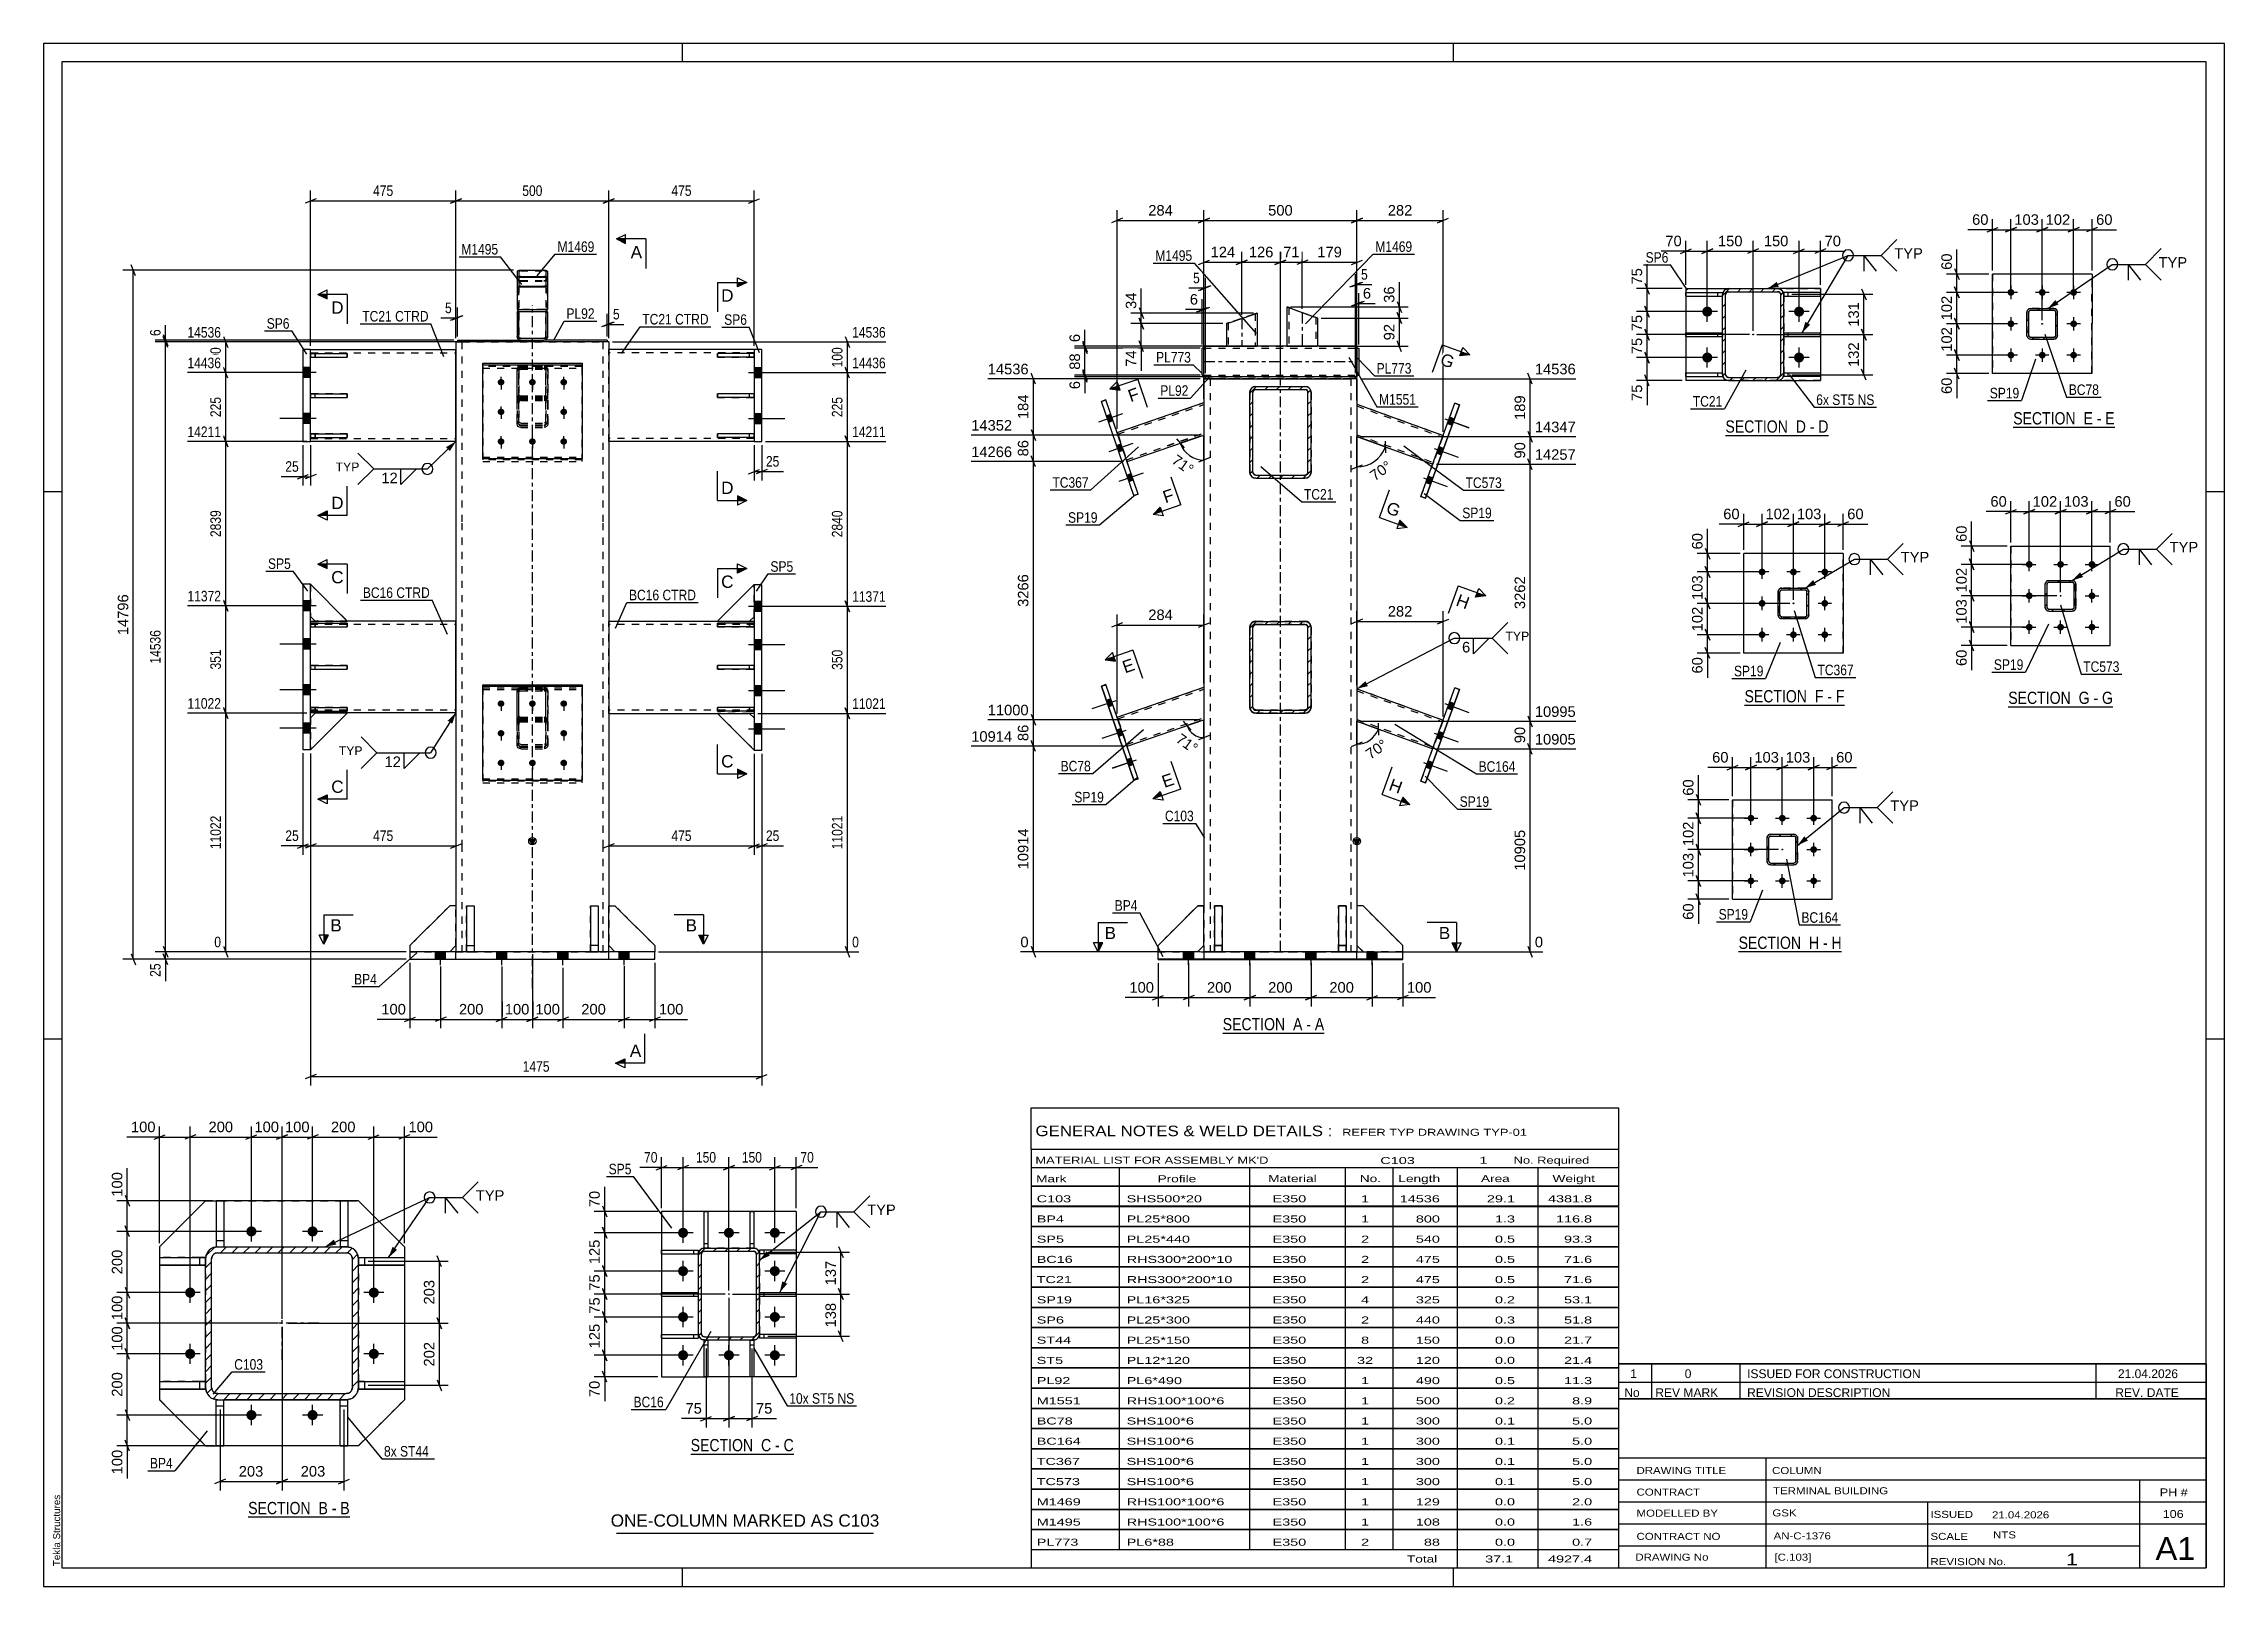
# Model space of a CAD drawing. Header units: millimetres. Extents: x -133 to 461, y -173 to 247.
import ezdxf

# ---------------------------------------------------------------- set-up
doc = ezdxf.new("R2010")
doc.units = ezdxf.units.MM
doc.linetypes.add('DXK_LINE_DOT2', pattern=[3.9198, 1.9599, -1.9599])
doc.linetypes.add('DXK_LINE_DOT3', pattern=[5.9187, 2.979, -0.9799, 0.9799, -0.9799])
doc.styles.add('Arial', font='ARIAL.TTF', dxfattribs={"height": 0.2})
doc.styles.add('Arial Narrow', font='ARIALN.TTF', dxfattribs={"height": 0.2})

# ---------------------------------------------------------------- blocks, each defined once
blk = doc.blocks.new('Unknown-284928886-18 - 8641')
at = {"color": 6, "linetype": 'Continuous'}
blk.add_line((403.36, 142.79), (431.01, 142.79), dxfattribs=at)
at = {"color": 0, "linetype": 'Continuous'}
blk.add_wipeout([(421.47, 143.54), (421.47, 147.04), (403.36, 147.04), (403.36, 143.54)], dxfattribs=at)
blk.add_wipeout([(425.08, 143.54), (425.08, 147.04), (422.52, 147.04), (422.52, 143.54)], dxfattribs=at)
at = {"color": 7, "linetype": 'Continuous', "style": 'Arial Narrow'}
blk.add_text('SECTION ', height=3.34, dxfattribs=at).set_placement((403.36, 143.54))
at = {"color": 0, "linetype": 'Continuous'}
blk.add_wipeout([(427.4, 143.54), (427.4, 147.04), (426.13, 147.04), (426.13, 143.54)], dxfattribs=at)
at = {"color": 7, "linetype": 'Continuous', "style": 'Arial Narrow'}
blk.add_text('E', height=3.34, dxfattribs=at).set_placement((422.52, 143.54))
at = {"color": 0, "linetype": 'Continuous'}
blk.add_wipeout([(431.01, 143.54), (431.01, 147.04), (428.45, 147.04), (428.45, 143.54)], dxfattribs=at)
at = {"color": 7, "linetype": 'Continuous', "style": 'Arial Narrow'}
for s, p in [('-', (426.13, 143.54)), ('E', (428.45, 143.54))]:
    blk.add_text(s, height=3.34, dxfattribs=at).set_placement(p)
blk = doc.blocks.new('Unknown-284928886-1134')
at = {"color": 5, "linetype": 'Continuous'}
for p, q in [((460.88, 247.21), (-133.12, 247.21)), ((-133.12, 247.21), (-133.12, -172.79)), ((40.88, 242.21), (40.88, 247.21)), ((250.88, 242.21), (250.88, 247.21)), ((460.88, -172.79), (460.88, 247.21)), ((455.88, 242.21), (-128.12, 242.21)), ((-128.12, 242.21), (-128.12, -167.79)), ((455.88, -167.79), (455.88, 242.21)), ((-128.12, 125.21), (-133.12, 125.21)), ((460.88, 125.21), (455.88, 125.21)), ((-128.12, -23.79), (-133.12, -23.79)), ((460.88, -23.79), (455.88, -23.79)), ((-128.12, -167.79), (455.88, -167.79)), ((40.88, -172.79), (40.88, -167.79)), ((250.88, -172.79), (250.88, -167.79)), ((-133.12, -172.79), (460.88, -172.79))]:
    blk.add_line(p, q, dxfattribs=at)
at = {"color": 174, "linetype": 'Continuous', "style": 'Arial'}
blk.add_text('Tekla Structures', height=1.9102, rotation=90, dxfattribs=at).set_placement((-128.62, -167.29))
blk = doc.blocks.new('Unknown-284928886-11 - 2065')
at = {"color": 6, "linetype": 'Continuous'}
blk.add_line((-77.4, -153.9), (-49.75, -153.9), dxfattribs=at)
at = {"color": 0, "linetype": 'Continuous'}
blk.add_wipeout([(-59.29, -153.15), (-59.29, -149.65), (-77.4, -149.65), (-77.4, -153.15)], dxfattribs=at)
blk.add_wipeout([(-55.68, -153.15), (-55.68, -149.65), (-58.24, -149.65), (-58.24, -153.15)], dxfattribs=at)
at = {"color": 7, "linetype": 'Continuous', "style": 'Arial Narrow'}
blk.add_text('SECTION ', height=3.34, dxfattribs=at).set_placement((-77.4, -153.15))
at = {"color": 0, "linetype": 'Continuous'}
blk.add_wipeout([(-53.36, -153.15), (-53.36, -149.65), (-54.63, -149.65), (-54.63, -153.15)], dxfattribs=at)
at = {"color": 7, "linetype": 'Continuous', "style": 'Arial Narrow'}
blk.add_text('B', height=3.34, dxfattribs=at).set_placement((-58.24, -153.15))
at = {"color": 0, "linetype": 'Continuous'}
blk.add_wipeout([(-49.75, -153.15), (-49.75, -149.65), (-52.31, -149.65), (-52.31, -153.15)], dxfattribs=at)
at = {"color": 7, "linetype": 'Continuous', "style": 'Arial Narrow'}
for s, p in [('-', (-54.63, -153.15)), ('B', (-52.31, -153.15))]:
    blk.add_text(s, height=3.34, dxfattribs=at).set_placement(p)
blk = doc.blocks.new('Unknown-284928886-13 - 2432')
at = {"color": 6, "linetype": 'Continuous'}
blk.add_line((43.13, -136.76), (71.2, -136.76), dxfattribs=at)
at = {"color": 0, "linetype": 'Continuous'}
blk.add_wipeout([(61.24, -136.01), (61.24, -132.51), (43.13, -132.51), (43.13, -136.01)], dxfattribs=at)
blk.add_wipeout([(65.06, -136.01), (65.06, -132.51), (62.29, -132.51), (62.29, -136.01)], dxfattribs=at)
at = {"color": 7, "linetype": 'Continuous', "style": 'Arial Narrow'}
blk.add_text('SECTION ', height=3.34, dxfattribs=at).set_placement((43.13, -136.01))
at = {"color": 0, "linetype": 'Continuous'}
blk.add_wipeout([(67.38, -136.01), (67.38, -132.51), (66.11, -132.51), (66.11, -136.01)], dxfattribs=at)
at = {"color": 7, "linetype": 'Continuous', "style": 'Arial Narrow'}
blk.add_text('C', height=3.34, dxfattribs=at).set_placement((62.29, -136.01))
at = {"color": 0, "linetype": 'Continuous'}
blk.add_wipeout([(71.2, -136.01), (71.2, -132.51), (68.43, -132.51), (68.43, -136.01)], dxfattribs=at)
at = {"color": 7, "linetype": 'Continuous', "style": 'Arial Narrow'}
for s, p in [('-', (66.11, -136.01)), ('C', (68.43, -136.01))]:
    blk.add_text(s, height=3.34, dxfattribs=at).set_placement(p)
blk = doc.blocks.new('Unknown-284928886-14 - 2760')
at = {"color": 6, "linetype": 'Continuous'}
blk.add_line((324.97, 140.55), (353.04, 140.55), dxfattribs=at)
at = {"color": 0, "linetype": 'Continuous'}
blk.add_wipeout([(343.08, 141.3), (343.08, 144.8), (324.97, 144.8), (324.97, 141.3)], dxfattribs=at)
blk.add_wipeout([(346.9, 141.3), (346.9, 144.8), (344.13, 144.8), (344.13, 141.3)], dxfattribs=at)
at = {"color": 7, "linetype": 'Continuous', "style": 'Arial Narrow'}
blk.add_text('SECTION ', height=3.34, dxfattribs=at).set_placement((324.97, 141.3))
at = {"color": 0, "linetype": 'Continuous'}
blk.add_wipeout([(349.22, 141.3), (349.22, 144.8), (347.95, 144.8), (347.95, 141.3)], dxfattribs=at)
at = {"color": 7, "linetype": 'Continuous', "style": 'Arial Narrow'}
blk.add_text('D', height=3.34, dxfattribs=at).set_placement((344.13, 141.3))
at = {"color": 0, "linetype": 'Continuous'}
blk.add_wipeout([(353.04, 141.3), (353.04, 144.8), (350.27, 144.8), (350.27, 141.3)], dxfattribs=at)
at = {"color": 7, "linetype": 'Continuous', "style": 'Arial Narrow'}
for s, p in [('-', (347.95, 141.3)), ('D', (350.27, 141.3))]:
    blk.add_text(s, height=3.34, dxfattribs=at).set_placement(p)
blk = doc.blocks.new('Unknown-284928886-15 - 3605')
at = {"color": 6, "linetype": 'Continuous'}
blk.add_line((328.56, 0.01), (356.63, 0.01), dxfattribs=at)
at = {"color": 0, "linetype": 'Continuous'}
blk.add_wipeout([(346.67, 0.76), (346.67, 4.26), (328.56, 4.26), (328.56, 0.76)], dxfattribs=at)
blk.add_wipeout([(350.49, 0.76), (350.49, 4.26), (347.72, 4.26), (347.72, 0.76)], dxfattribs=at)
at = {"color": 7, "linetype": 'Continuous', "style": 'Arial Narrow'}
blk.add_text('SECTION ', height=3.34, dxfattribs=at).set_placement((328.56, 0.76))
at = {"color": 0, "linetype": 'Continuous'}
blk.add_wipeout([(352.81, 0.76), (352.81, 4.26), (351.54, 4.26), (351.54, 0.76)], dxfattribs=at)
at = {"color": 7, "linetype": 'Continuous', "style": 'Arial Narrow'}
blk.add_text('H', height=3.34, dxfattribs=at).set_placement((347.72, 0.76))
at = {"color": 0, "linetype": 'Continuous'}
blk.add_wipeout([(356.63, 0.76), (356.63, 4.26), (353.86, 4.26), (353.86, 0.76)], dxfattribs=at)
at = {"color": 7, "linetype": 'Continuous', "style": 'Arial Narrow'}
for s, p in [('-', (351.54, 0.76)), ('H', (353.86, 0.76))]:
    blk.add_text(s, height=3.34, dxfattribs=at).set_placement(p)
blk = doc.blocks.new('Unknown-284928886-16 - 3782')
at = {"color": 6, "linetype": 'Continuous'}
blk.add_line((402.02, 66.69), (430.52, 66.69), dxfattribs=at)
at = {"color": 0, "linetype": 'Continuous'}
blk.add_wipeout([(420.13, 67.44), (420.13, 70.94), (402.02, 70.94), (402.02, 67.44)], dxfattribs=at)
blk.add_wipeout([(424.17, 67.44), (424.17, 70.94), (421.18, 70.94), (421.18, 67.44)], dxfattribs=at)
at = {"color": 7, "linetype": 'Continuous', "style": 'Arial Narrow'}
blk.add_text('SECTION ', height=3.34, dxfattribs=at).set_placement((402.02, 67.44))
at = {"color": 0, "linetype": 'Continuous'}
blk.add_wipeout([(426.49, 67.44), (426.49, 70.94), (425.22, 70.94), (425.22, 67.44)], dxfattribs=at)
at = {"color": 7, "linetype": 'Continuous', "style": 'Arial Narrow'}
blk.add_text('G', height=3.34, dxfattribs=at).set_placement((421.18, 67.44))
at = {"color": 0, "linetype": 'Continuous'}
blk.add_wipeout([(430.52, 67.44), (430.52, 70.94), (427.54, 70.94), (427.54, 67.44)], dxfattribs=at)
at = {"color": 7, "linetype": 'Continuous', "style": 'Arial Narrow'}
for s, p in [('-', (425.22, 67.44)), ('G', (427.54, 67.44))]:
    blk.add_text(s, height=3.34, dxfattribs=at).set_placement(p)
blk = doc.blocks.new('Unknown-284928886-17 - 3036')
at = {"color": 6, "linetype": 'Continuous'}
blk.add_line((188.04, -22.16), (215.68, -22.16), dxfattribs=at)
at = {"color": 0, "linetype": 'Continuous'}
blk.add_wipeout([(206.15, -21.41), (206.15, -17.91), (188.04, -17.91), (188.04, -21.41)], dxfattribs=at)
blk.add_wipeout([(209.75, -21.41), (209.75, -17.91), (207.2, -17.91), (207.2, -21.41)], dxfattribs=at)
at = {"color": 7, "linetype": 'Continuous', "style": 'Arial Narrow'}
blk.add_text('SECTION ', height=3.34, dxfattribs=at).set_placement((188.04, -21.41))
at = {"color": 0, "linetype": 'Continuous'}
blk.add_wipeout([(212.08, -21.41), (212.08, -17.91), (210.8, -17.91), (210.8, -21.41)], dxfattribs=at)
at = {"color": 7, "linetype": 'Continuous', "style": 'Arial Narrow'}
blk.add_text('A', height=3.34, dxfattribs=at).set_placement((207.2, -21.41))
at = {"color": 0, "linetype": 'Continuous'}
blk.add_wipeout([(215.68, -21.41), (215.68, -17.91), (213.13, -17.91), (213.13, -21.41)], dxfattribs=at)
at = {"color": 7, "linetype": 'Continuous', "style": 'Arial Narrow'}
for s, p in [('-', (210.8, -21.41)), ('A', (213.13, -21.41))]:
    blk.add_text(s, height=3.34, dxfattribs=at).set_placement(p)
blk = doc.blocks.new('Unknown-284928886-19 - 8784')
at = {"color": 6, "linetype": 'Continuous'}
blk.add_line((330.17, 67.12), (357.39, 67.12), dxfattribs=at)
at = {"color": 0, "linetype": 'Continuous'}
blk.add_wipeout([(348.28, 67.87), (348.28, 71.37), (330.17, 71.37), (330.17, 67.87)], dxfattribs=at)
blk.add_wipeout([(351.67, 67.87), (351.67, 71.37), (349.33, 71.37), (349.33, 67.87)], dxfattribs=at)
at = {"color": 7, "linetype": 'Continuous', "style": 'Arial Narrow'}
blk.add_text('SECTION ', height=3.34, dxfattribs=at).set_placement((330.17, 67.87))
at = {"color": 0, "linetype": 'Continuous'}
blk.add_wipeout([(354, 67.87), (354, 71.37), (352.72, 71.37), (352.72, 67.87)], dxfattribs=at)
at = {"color": 7, "linetype": 'Continuous', "style": 'Arial Narrow'}
blk.add_text('F', height=3.34, dxfattribs=at).set_placement((349.33, 67.87))
at = {"color": 0, "linetype": 'Continuous'}
blk.add_wipeout([(357.39, 67.87), (357.39, 71.37), (355.05, 71.37), (355.05, 67.87)], dxfattribs=at)
at = {"color": 7, "linetype": 'Continuous', "style": 'Arial Narrow'}
for s, p in [('-', (352.72, 67.87)), ('F', (355.05, 67.87))]:
    blk.add_text(s, height=3.34, dxfattribs=at).set_placement(p)
blk = doc.blocks.new('Part-284928886-8656 - 8641')
at = {"linetype": 'Continuous'}
h = blk.add_hatch(dxfattribs=at)
h.set_pattern_fill('', scale=0.7, style=0, pattern_type=0)
h.set_pattern_definition([(45, (414.8222, 166.8495), (-1.57154, 1.57154), [])])
h.paths.add_polyline_path([(414.44, 166.77), (414.82, 166.85), (415.15, 167.07), (415.36, 167.39), (415.44, 167.77), (415.44, 174.11), (415.36, 174.49), (415.15, 174.81), (414.82, 175.03), (414.44, 175.11), (408.11, 175.11), (407.72, 175.03), (407.4, 174.82), (407.18, 174.49), (407.11, 174.11), (407.11, 167.77), (407.18, 167.39), (407.4, 167.07), (407.72, 166.85), (408.11, 166.77)])
h.paths.add_polyline_path([(408.11, 167.27), (407.91, 167.31), (407.75, 167.42), (407.64, 167.58), (407.61, 167.77), (407.61, 174.11), (407.65, 174.3), (407.75, 174.46), (407.92, 174.57), (408.11, 174.61), (414.44, 174.61), (414.63, 174.57), (414.79, 174.46), (414.9, 174.3), (414.94, 174.11), (414.94, 167.77), (414.9, 167.58), (414.79, 167.42), (414.63, 167.31), (414.44, 167.27)])
blk.add_hatch(color=246, dxfattribs=at).paths.add_polyline_path([(411.27, 170.84, -1), (411.27, 171.04, -1)])
at = {"color": 7, "linetype": 'DXK_LINE_DOT2'}
for p, q in [((407.11, 174.11), (407.18, 174.49)), ((407.11, 174.11), (407.11, 167.77)), ((407.18, 174.49), (407.18, 174.49)), ((407.65, 174.3), (407.61, 174.11)), ((407.61, 167.77), (407.61, 174.11)), ((407.75, 174.46), (407.65, 174.3)), ((407.72, 175.03), (408.11, 175.11)), ((407.92, 174.57), (407.75, 174.46)), ((408.11, 174.61), (407.92, 174.57)), ((414.44, 175.11), (408.11, 175.11)), ((408.11, 174.61), (414.44, 174.61)), ((414.44, 175.11), (414.82, 175.03)), ((414.63, 174.57), (414.44, 174.61)), ((414.79, 174.46), (414.63, 174.57)), ((414.9, 174.3), (414.79, 174.46)), ((414.94, 174.11), (414.9, 174.3)), ((414.94, 167.77), (414.94, 174.11)), ((415.36, 174.49), (415.44, 174.11)), ((415.44, 167.77), (415.44, 174.11)), ((407.18, 167.39), (407.11, 167.77)), ((407.61, 167.77), (407.64, 167.58)), ((407.64, 167.58), (407.75, 167.42)), ((408.11, 166.77), (407.72, 166.85)), ((407.75, 167.42), (407.91, 167.31)), ((407.91, 167.31), (408.11, 167.27)), ((408.11, 167.27), (414.44, 167.27)), ((414.44, 166.77), (408.11, 166.77)), ((414.44, 167.27), (414.63, 167.31)), ((414.82, 166.85), (414.44, 166.77)), ((414.63, 167.31), (414.79, 167.42)), ((414.79, 167.42), (414.9, 167.58)), ((414.9, 167.58), (414.94, 167.77)), ((415.44, 167.77), (415.36, 167.39))]:
    blk.add_line(p, q, dxfattribs=at)
at = {"color": 2, "linetype": 'Continuous'}
for p, q in [((407.18, 174.49), (407.11, 174.11)), ((407.11, 174.11), (407.11, 174.11)), ((407.11, 167.77), (407.11, 174.11)), ((407.61, 174.11), (407.65, 174.3)), ((407.61, 174.11), (407.61, 174.11)), ((407.61, 167.77), (407.61, 174.11)), ((407.65, 174.3), (407.75, 174.46)), ((408.11, 175.11), (407.72, 175.03)), ((407.75, 174.46), (407.92, 174.57)), ((407.92, 174.57), (408.11, 174.61)), ((408.11, 175.11), (408.11, 175.11)), ((408.11, 175.11), (414.44, 175.11)), ((408.11, 174.61), (408.11, 174.61)), ((408.11, 174.61), (414.44, 174.61)), ((414.44, 175.11), (414.44, 175.11)), ((414.82, 175.03), (414.44, 175.11)), ((414.44, 174.61), (414.44, 174.61)), ((414.44, 174.61), (414.63, 174.57)), ((414.63, 174.57), (414.79, 174.46)), ((414.79, 174.46), (414.9, 174.3)), ((414.9, 174.3), (414.94, 174.11)), ((414.94, 174.11), (414.94, 174.11)), ((414.94, 167.77), (414.94, 174.11)), ((415.44, 174.11), (415.36, 174.49)), ((415.44, 174.11), (415.44, 174.11)), ((415.44, 167.77), (415.44, 174.11)), ((407.11, 167.77), (407.11, 167.77)), ((407.11, 167.77), (407.18, 167.39)), ((407.61, 167.77), (407.61, 167.77)), ((407.64, 167.58), (407.61, 167.77)), ((407.75, 167.42), (407.64, 167.58)), ((407.72, 166.85), (408.11, 166.77)), ((407.91, 167.31), (407.75, 167.42)), ((408.11, 167.27), (407.91, 167.31)), ((408.11, 167.27), (408.11, 167.27)), ((408.11, 167.27), (414.44, 167.27)), ((408.11, 166.77), (408.11, 166.77)), ((408.11, 166.77), (414.44, 166.77)), ((414.63, 167.31), (414.44, 167.27)), ((414.44, 167.27), (414.44, 167.27)), ((414.44, 166.77), (414.82, 166.85)), ((414.44, 166.77), (414.44, 166.77)), ((414.79, 167.42), (414.63, 167.31)), ((414.9, 167.58), (414.79, 167.42)), ((414.94, 167.77), (414.9, 167.58)), ((414.94, 167.77), (414.94, 167.77)), ((415.36, 167.39), (415.44, 167.77)), ((415.44, 167.77), (415.44, 167.77))]:
    blk.add_line(p, q, dxfattribs=at)
at = {"color": 7, "linetype": 'DXK_LINE_DOT3'}
blk.add_line((411.27, 170.94), (411.27, 170.94), dxfattribs=at)
at = {"color": 246, "linetype": 'DXK_LINE_DOT2'}
blk.add_line((411.27, 170.94), (411.27, 170.94), dxfattribs=at)
at = {"color": 246, "linetype": 'Continuous'}
blk.add_circle((411.27, 170.94), 0.1, dxfattribs=at)
at = {"color": 7, "linetype": 'DXK_LINE_DOT2'}
for centre, start, end in [((408.11, 174.11), 112.49001, 157.49001), ((414.44, 174.11), 22.49001, 67.49001), ((408.11, 167.77), 202.49001, 247.49001), ((414.44, 167.77), 292.49001, 337.49001)]:
    blk.add_arc(centre, 1, start, end, dxfattribs=at)
at = {"color": 2, "linetype": 'Continuous'}
for centre, start, end in [((408.11, 174.11), 112.49001, 157.49001), ((414.44, 174.11), 22.49001, 67.49001), ((408.11, 167.77), 202.49001, 247.49001), ((414.44, 167.77), 292.49001, 337.49001)]:
    blk.add_arc(centre, 1, start, end, dxfattribs=at)
blk = doc.blocks.new('Part-284928886-8660 - 8641')
at = {"color": 2, "linetype": 'Continuous'}
for p, q in [((424.82, 184.48), (397.73, 184.48)), ((397.73, 157.4), (397.73, 184.48)), ((424.82, 184.48), (424.81, 157.4)), ((424.82, 184.48), (424.82, 184.48)), ((424.81, 157.4), (397.73, 157.4)), ((424.81, 157.4), (424.81, 157.4))]:
    blk.add_line(p, q, dxfattribs=at)
at = {"color": 7, "linetype": 'DXK_LINE_DOT2'}
for p, q in [((397.73, 184.48), (397.73, 157.4)), ((424.81, 157.4), (424.82, 184.48))]:
    blk.add_line(p, q, dxfattribs=at)
blk = doc.blocks.new('Bolt-284928886-8710 - 8641')
at = {"linetype": 'Continuous'}
for points in [[(401.82, 179.49), (401.84, 179.68), (401.9, 179.86), (402, 180.03), (402.13, 180.17), (402.28, 180.28), (402.46, 180.36), (402.65, 180.4), (402.84, 180.39), (403.02, 180.35), (403.2, 180.27), (403.35, 180.16), (403.48, 180.02), (403.57, 179.85), (403.63, 179.67), (403.65, 179.48), (403.63, 179.29), (403.57, 179.1), (403.47, 178.94), (403.34, 178.8), (403.18, 178.69), (403.01, 178.61), (402.82, 178.57), (402.63, 178.57), (402.44, 178.61), (402.27, 178.69), (402.11, 178.81), (401.99, 178.95), (401.89, 179.12), (401.83, 179.3)], [(410.36, 179.49), (410.38, 179.68), (410.44, 179.86), (410.54, 180.03), (410.67, 180.17), (410.82, 180.28), (411, 180.36), (411.19, 180.39), (411.38, 180.39), (411.57, 180.35), (411.74, 180.27), (411.89, 180.16), (412.02, 180.01), (412.12, 179.85), (412.17, 179.66), (412.19, 179.47), (412.17, 179.28), (412.11, 179.1), (412.01, 178.94), (411.88, 178.8), (411.73, 178.68), (411.55, 178.61), (411.36, 178.57), (411.17, 178.57), (410.98, 178.61), (410.81, 178.69), (410.66, 178.81), (410.53, 178.95), (410.43, 179.12), (410.38, 179.3)], [(418.9, 179.49), (418.92, 179.68), (418.98, 179.86), (419.08, 180.03), (419.21, 180.17), (419.37, 180.28), (419.54, 180.36), (419.73, 180.39), (419.92, 180.39), (420.11, 180.35), (420.28, 180.27), (420.44, 180.16), (420.56, 180.01), (420.66, 179.85), (420.71, 179.66), (420.73, 179.47), (420.71, 179.28), (420.65, 179.1), (420.55, 178.94), (420.42, 178.79), (420.27, 178.68), (420.09, 178.61), (419.9, 178.57), (419.71, 178.57), (419.53, 178.61), (419.35, 178.69), (419.2, 178.81), (419.07, 178.95), (418.98, 179.12), (418.92, 179.3)], [(401.81, 170.95), (401.84, 171.14), (401.9, 171.32), (401.99, 171.49), (402.12, 171.63), (402.28, 171.74), (402.46, 171.82), (402.64, 171.85), (402.84, 171.85), (403.02, 171.81), (403.2, 171.73), (403.35, 171.62), (403.48, 171.47), (403.57, 171.31), (403.63, 171.12), (403.65, 170.93), (403.63, 170.74), (403.57, 170.56), (403.47, 170.4), (403.34, 170.26), (403.18, 170.14), (403.01, 170.07), (402.82, 170.03), (402.63, 170.03), (402.44, 170.07), (402.27, 170.15), (402.11, 170.27), (401.99, 170.41), (401.89, 170.58), (401.83, 170.76)], [(418.9, 170.95), (418.92, 171.14), (418.98, 171.32), (419.08, 171.48), (419.21, 171.63), (419.36, 171.74), (419.54, 171.81), (419.73, 171.85), (419.92, 171.85), (420.11, 171.81), (420.28, 171.73), (420.43, 171.61), (420.56, 171.47), (420.66, 171.3), (420.71, 171.12), (420.73, 170.93), (420.71, 170.74), (420.65, 170.56), (420.55, 170.39), (420.42, 170.25), (420.27, 170.14), (420.09, 170.06), (419.9, 170.03), (419.71, 170.03), (419.52, 170.07), (419.35, 170.15), (419.2, 170.26), (419.07, 170.41), (418.97, 170.57), (418.92, 170.76)], [(401.81, 162.41), (401.84, 162.6), (401.9, 162.78), (401.99, 162.95), (402.12, 163.09), (402.28, 163.2), (402.45, 163.27), (402.64, 163.31), (402.83, 163.31), (403.02, 163.27), (403.2, 163.19), (403.35, 163.08), (403.48, 162.93), (403.57, 162.77), (403.63, 162.58), (403.65, 162.39), (403.62, 162.2), (403.56, 162.02), (403.47, 161.86), (403.34, 161.71), (403.18, 161.6), (403.01, 161.53), (402.82, 161.49), (402.63, 161.49), (402.44, 161.53), (402.26, 161.61), (402.11, 161.72), (401.98, 161.87), (401.89, 162.04), (401.83, 162.22)], [(410.36, 162.41), (410.38, 162.6), (410.44, 162.78), (410.53, 162.94), (410.66, 163.09), (410.82, 163.2), (411, 163.27), (411.18, 163.31), (411.38, 163.31), (411.56, 163.27), (411.74, 163.19), (411.89, 163.07), (412.02, 162.93), (412.11, 162.76), (412.17, 162.58), (412.19, 162.39), (412.17, 162.2), (412.11, 162.02), (412.01, 161.85), (411.88, 161.71), (411.72, 161.6), (411.55, 161.52), (411.36, 161.49), (411.17, 161.49), (410.98, 161.53), (410.81, 161.61), (410.65, 161.72), (410.53, 161.87), (410.43, 162.03), (410.37, 162.22)], [(418.9, 162.41), (418.92, 162.6), (418.98, 162.78), (419.08, 162.94), (419.21, 163.08), (419.36, 163.2), (419.54, 163.27), (419.73, 163.31), (419.92, 163.31), (420.1, 163.27), (420.28, 163.19), (420.43, 163.07), (420.56, 162.93), (420.65, 162.76), (420.71, 162.58), (420.73, 162.39), (420.71, 162.2), (420.65, 162.02), (420.55, 161.85), (420.42, 161.71), (420.26, 161.6), (420.09, 161.52), (419.9, 161.49), (419.71, 161.49), (419.52, 161.53), (419.35, 161.61), (419.19, 161.72), (419.07, 161.87), (418.97, 162.03), (418.92, 162.21)]]:
    blk.add_hatch(color=1, dxfattribs=at).paths.add_polyline_path(points)
at = {"color": 1, "linetype": 'Continuous'}
for p, q in [((404.57, 179.48), (400.9, 179.48)), ((402.73, 181.32), (402.73, 177.65)), ((413.11, 179.48), (409.44, 179.48)), ((411.27, 181.32), (411.27, 177.65)), ((421.65, 179.48), (417.98, 179.48)), ((419.82, 181.31), (419.82, 177.65)), ((402.73, 172.78), (402.73, 169.11)), ((419.82, 172.77), (419.81, 169.11)), ((404.56, 170.94), (400.9, 170.94)), ((421.65, 170.94), (417.98, 170.94)), ((404.56, 162.4), (400.9, 162.4)), ((402.73, 164.23), (402.73, 160.57)), ((413.1, 162.4), (409.44, 162.4)), ((411.27, 164.23), (411.27, 160.57)), ((421.65, 162.4), (417.98, 162.4)), ((419.81, 164.23), (419.81, 160.56))]:
    blk.add_line(p, q, dxfattribs=at)
blk = doc.blocks.new('Part-284928886-2184 - 2065')
at = {"linetype": 'Continuous'}
h = blk.add_hatch(dxfattribs=at)
h.set_pattern_fill('', scale=0.7, style=0, pattern_type=0)
h.set_pattern_definition([(45, (-47.6142, -82.385), (-1.571545, 1.571545), [])])
h.paths.add_polyline_path([(-47.36, -83.66), (-47.61, -82.39), (-48.34, -81.3), (-49.42, -80.58), (-50.69, -80.33), (-85.69, -80.33), (-86.97, -80.58), (-88.05, -81.3), (-88.77, -82.39), (-89.03, -83.66), (-89.03, -118.66), (-88.77, -119.94), (-88.05, -121.02), (-86.97, -121.74), (-85.69, -121.99), (-50.69, -121.99), (-49.42, -121.74), (-48.34, -121.02), (-47.61, -119.94), (-47.36, -118.66)])
h.paths.add_polyline_path([(-49.15, -119.3), (-49.52, -119.84), (-50.06, -120.2), (-50.69, -120.33), (-85.69, -120.33), (-86.33, -120.2), (-86.87, -119.84), (-87.23, -119.3), (-87.36, -118.66), (-87.36, -83.66), (-87.23, -83.02), (-86.87, -82.48), (-86.33, -82.12), (-85.69, -81.99), (-50.69, -81.99), (-50.06, -82.12), (-49.52, -82.48), (-49.15, -83.02), (-49.03, -83.66), (-49.03, -118.66)])
at = {"color": 7, "linetype": 'DXK_LINE_DOT2'}
for p, q in [((-89.03, -83.66), (-88.77, -82.39)), ((-87.23, -83.03), (-87.36, -83.66)), ((-87.23, -83.03), (-87.23, -83.02)), ((-86.97, -80.58), (-85.69, -80.33)), ((-85.69, -80.33), (-50.69, -80.33)), ((-85.69, -80.33), (-85.69, -80.33)), ((-50.69, -80.33), (-50.69, -80.33)), ((-50.69, -80.33), (-49.42, -80.58)), ((-49.15, -83.03), (-49.15, -83.02)), ((-49.03, -83.66), (-49.15, -83.03)), ((-47.61, -82.39), (-47.36, -83.66)), ((-89.03, -83.66), (-89.03, -118.66)), ((-87.36, -83.66), (-87.36, -83.66)), ((-87.36, -118.66), (-87.36, -83.66)), ((-49.03, -83.66), (-49.03, -83.66)), ((-49.03, -118.66), (-49.03, -83.66)), ((-47.36, -83.66), (-47.36, -118.66)), ((-88.77, -119.94), (-89.03, -118.66)), ((-87.36, -118.66), (-87.36, -118.66)), ((-87.36, -118.66), (-87.23, -119.3)), ((-49.15, -119.3), (-49.03, -118.66)), ((-49.03, -118.66), (-49.03, -118.66)), ((-47.36, -118.66), (-47.61, -119.94)), ((-86.33, -120.2), (-85.69, -120.33)), ((-85.69, -122), (-85.7, -122)), ((-85.69, -120.33), (-85.69, -120.33)), ((-85.69, -120.33), (-50.69, -120.33)), ((-85.69, -122), (-85.69, -121.99)), ((-85.69, -122), (-84.03, -122)), ((-50.69, -122), (-52.36, -122)), ((-50.69, -120.33), (-50.06, -120.2)), ((-50.69, -120.33), (-50.69, -120.33)), ((-50.69, -122), (-50.69, -121.99)), ((-50.68, -122), (-50.69, -122))]:
    blk.add_line(p, q, dxfattribs=at)
at = {"color": 2, "linetype": 'Continuous'}
for p, q in [((-88.77, -82.39), (-89.03, -83.66)), ((-87.36, -83.66), (-87.23, -83.02)), ((-85.69, -80.33), (-86.97, -80.58)), ((-86.33, -82.12), (-85.69, -81.99)), ((-85.69, -82), (-86.33, -82.12)), ((-85.69, -80.33), (-50.69, -80.33)), ((-85.69, -82), (-85.69, -81.99)), ((-85.69, -81.99), (-50.69, -81.99)), ((-85.69, -82), (-50.69, -82)), ((-49.42, -80.58), (-50.69, -80.33)), ((-50.69, -82), (-50.69, -81.99)), ((-50.69, -81.99), (-50.06, -82.12)), ((-50.06, -82.12), (-50.69, -82)), ((-49.15, -83.02), (-49.03, -83.66)), ((-47.36, -83.66), (-47.61, -82.39)), ((-89.03, -118.66), (-89.03, -83.66)), ((-87.36, -118.66), (-87.36, -83.66)), ((-49.03, -118.66), (-49.03, -83.66)), ((-47.36, -118.66), (-47.36, -83.66)), ((-89.03, -118.66), (-88.77, -119.94)), ((-87.23, -119.3), (-87.36, -118.66)), ((-49.03, -118.66), (-49.15, -119.3)), ((-47.61, -119.94), (-47.36, -118.66)), ((-88.77, -119.94), (-88.77, -119.94)), ((-88.77, -119.94), (-88.77, -119.94)), ((-85.7, -122), (-86.97, -121.74)), ((-86.97, -121.74), (-85.69, -121.99)), ((-85.69, -120.33), (-86.33, -120.2)), ((-85.69, -120.33), (-50.69, -120.33)), ((-85.69, -121.99), (-50.69, -121.99)), ((-52.36, -122), (-84.03, -122)), ((-50.06, -120.2), (-50.69, -120.33)), ((-50.69, -121.99), (-49.42, -121.74)), ((-49.42, -121.74), (-50.68, -122)), ((-47.61, -119.94), (-47.61, -119.94)), ((-47.61, -119.94), (-47.61, -119.94))]:
    blk.add_line(p, q, dxfattribs=at)
at = {"color": 7, "linetype": 'DXK_LINE_DOT3'}
for p, q in [((-68.19, -111.16), (-68.19, -91.16)), ((-58.19, -101.16), (-78.2, -101.16))]:
    blk.add_line(p, q, dxfattribs=at)
at = {"color": 7, "linetype": 'DXK_LINE_DOT2'}
for centre, radius, start, end in [((-85.69, -83.66), 3.33, 112.5, 157.5), ((-50.69, -83.66), 3.33, 22.5, 67.5), ((-85.69, -118.66), 1.67, 202.5, 247.5), ((-50.69, -118.66), 1.67, 292.5, 337.5)]:
    blk.add_arc(centre, radius, start, end, dxfattribs=at)
at = {"color": 2, "linetype": 'Continuous'}
for centre, radius, start, end in [((-85.69, -83.66), 3.33, 112.5, 157.5), ((-85.69, -83.66), 1.67, 112.5, 157.5), ((-85.69, -83.66), 1.67, 112.5, 157.5), ((-50.69, -83.66), 1.67, 22.5, 67.5), ((-50.69, -83.66), 1.67, 22.5, 67.5), ((-50.69, -83.66), 3.33, 22.5, 67.5), ((-85.69, -118.66), 3.33, 202.5, 247.5), ((-85.69, -118.66), 3.33, 202.5, 247.5), ((-85.69, -118.66), 1.67, 202.5, 247.5), ((-50.69, -118.66), 1.67, 292.5, 337.5), ((-50.69, -118.66), 3.33, 292.5, 337.5), ((-50.69, -118.66), 3.33, 292.5, 337.5)]:
    blk.add_arc(centre, radius, start, end, dxfattribs=at)
blk = doc.blocks.new('Part-284928886-2104 - 2065')
at = {"color": 2, "linetype": 'Continuous'}
for p, q in [((-45.69, -116.99), (-47.36, -116.99)), ((-47.36, -118.66), (-47.36, -119.08)), ((-45.69, -116.99), (-45.69, -119.08)), ((-45.69, -116.99), (-34.86, -117)), ((-34.86, -117), (-34.86, -119.08)), ((-47.36, -119.08), (-45.69, -119.08)), ((-45.69, -119.08), (-47.36, -119.08)), ((-47.36, -119.08), (-47.36, -119.08)), ((-47.36, -119.08), (-47.36, -119.08)), ((-45.69, -119.08), (-34.86, -119.08)), ((-34.86, -119.08), (-45.69, -119.08)), ((-34.86, -119.08), (-34.86, -119.08))]:
    blk.add_line(p, q, dxfattribs=at)
at = {"color": 7, "linetype": 'DXK_LINE_DOT2'}
for p, q in [((-47.36, -116.99), (-47.36, -118.66)), ((-47.36, -117), (-45.69, -117)), ((-45.69, -117), (-34.86, -117)), ((-45.69, -119.08), (-45.69, -119.08)), ((-34.86, -119.08), (-34.86, -119.08))]:
    blk.add_line(p, q, dxfattribs=at)
blk = doc.blocks.new('Part-284928886-2109 - 2065')
at = {"color": 2, "linetype": 'Continuous'}
for p, q in [((-47.36, -83.66), (-47.36, -83.24)), ((-47.36, -83.24), (-45.69, -83.24)), ((-47.36, -85.33), (-45.69, -85.33)), ((-45.69, -85.33), (-47.36, -85.33)), ((-45.69, -83.24), (-45.69, -85.33)), ((-45.69, -83.24), (-34.86, -83.25)), ((-45.69, -85.33), (-34.86, -85.33)), ((-34.86, -85.33), (-45.69, -85.33)), ((-34.86, -83.25), (-34.86, -85.33)), ((-34.86, -85.33), (-34.86, -85.33))]:
    blk.add_line(p, q, dxfattribs=at)
at = {"color": 7, "linetype": 'DXK_LINE_DOT2'}
for p, q in [((-47.36, -83.25), (-45.69, -83.25)), ((-47.36, -83.66), (-47.36, -85.33)), ((-47.36, -85.33), (-47.36, -85.33)), ((-45.69, -83.25), (-34.86, -83.25)), ((-45.69, -85.33), (-45.69, -85.33)), ((-34.86, -85.33), (-34.86, -85.33))]:
    blk.add_line(p, q, dxfattribs=at)
blk = doc.blocks.new('Part-284928886-2114 - 2065')
at = {"color": 2, "linetype": 'Continuous'}
for p, q in [((-101.53, -117), (-90.69, -116.99)), ((-101.53, -117), (-101.53, -117)), ((-101.53, -117), (-101.53, -119.08)), ((-90.69, -116.99), (-89.03, -116.99)), ((-90.69, -116.99), (-90.69, -119.08)), ((-89.03, -118.66), (-89.03, -119.08)), ((-101.53, -119.08), (-90.69, -119.08)), ((-90.69, -119.08), (-101.53, -119.08)), ((-90.69, -119.08), (-89.03, -119.08)), ((-89.03, -119.08), (-90.69, -119.08)), ((-89.03, -119.08), (-89.03, -119.08))]:
    blk.add_line(p, q, dxfattribs=at)
at = {"color": 7, "linetype": 'DXK_LINE_DOT2'}
for p, q in [((-90.69, -117), (-101.53, -117)), ((-89.03, -117), (-90.69, -117)), ((-89.03, -116.99), (-89.03, -117)), ((-89.03, -116.99), (-89.03, -118.66)), ((-90.69, -119.08), (-90.69, -119.08))]:
    blk.add_line(p, q, dxfattribs=at)
blk = doc.blocks.new('Part-284928886-2151 - 2065')
at = {"color": 2, "linetype": 'Continuous'}
for p, q in [((-89.03, -67.83), (-101.53, -80.33)), ((-89.03, -67.83), (-89.03, -67.83)), ((-89.03, -67.83), (-86.11, -67.83)), ((-52.36, -67.83), (-84.03, -67.83)), ((-47.36, -67.83), (-50.28, -67.83)), ((-34.86, -80.33), (-47.36, -67.83)), ((-47.36, -67.83), (-47.36, -67.83)), ((-101.53, -80.33), (-101.53, -80.33)), ((-101.53, -80.33), (-101.53, -83.25)), ((-34.86, -80.33), (-34.86, -80.33)), ((-34.86, -80.33), (-34.86, -83.25)), ((-101.53, -85.33), (-101.53, -117)), ((-34.86, -85.33), (-34.86, -117)), ((-101.53, -119.08), (-101.53, -122)), ((-101.53, -122), (-101.53, -122)), ((-89.03, -134.5), (-101.53, -122)), ((-47.36, -134.5), (-34.86, -122)), ((-34.86, -119.08), (-34.86, -122)), ((-89.03, -134.5), (-86.11, -134.5)), ((-89.03, -134.5), (-89.03, -134.5)), ((-52.36, -134.5), (-84.03, -134.5)), ((-47.36, -134.5), (-50.28, -134.5)), ((-47.36, -134.5), (-47.36, -134.5))]:
    blk.add_line(p, q, dxfattribs=at)
at = {"color": 7, "linetype": 'DXK_LINE_DOT2'}
for p, q in [((-101.53, -80.33), (-89.03, -67.83)), ((-89.03, -67.83), (-47.36, -67.83)), ((-86.11, -67.83), (-84.03, -67.83)), ((-50.28, -67.83), (-52.36, -67.83)), ((-47.36, -67.83), (-34.86, -80.33)), ((-101.53, -83.25), (-101.53, -85.33)), ((-34.86, -83.25), (-34.86, -85.33)), ((-101.53, -117), (-101.53, -119.08)), ((-34.86, -117), (-34.86, -119.08)), ((-89.03, -134.5), (-101.53, -122)), ((-34.86, -122), (-47.36, -134.5)), ((-34.86, -122), (-34.86, -122)), ((-47.36, -134.5), (-89.03, -134.5)), ((-86.11, -134.5), (-84.03, -134.5)), ((-50.28, -134.5), (-52.36, -134.5))]:
    blk.add_line(p, q, dxfattribs=at)
blk = doc.blocks.new('Part-284928886-2119 - 2065')
at = {"color": 2, "linetype": 'Continuous'}
for p, q in [((-101.53, -83.25), (-90.69, -83.24)), ((-101.53, -83.25), (-101.53, -83.25)), ((-101.53, -83.25), (-101.53, -85.33)), ((-101.53, -85.33), (-90.69, -85.33)), ((-90.69, -85.33), (-101.53, -85.33)), ((-90.69, -83.24), (-89.03, -83.24)), ((-90.69, -83.24), (-90.69, -85.33)), ((-90.69, -85.33), (-89.03, -85.33)), ((-89.03, -85.33), (-90.69, -85.33)), ((-89.03, -83.24), (-89.03, -83.66))]:
    blk.add_line(p, q, dxfattribs=at)
at = {"color": 7, "linetype": 'DXK_LINE_DOT2'}
for p, q in [((-90.69, -83.25), (-101.53, -83.25)), ((-89.03, -83.25), (-90.69, -83.25)), ((-90.69, -85.33), (-90.69, -85.33)), ((-89.03, -83.24), (-89.03, -83.25)), ((-89.03, -83.66), (-89.03, -85.33))]:
    blk.add_line(p, q, dxfattribs=at)
blk = doc.blocks.new('Bolt-284928886-2169 - 2065')
at = {"linetype": 'Continuous'}
for points in [[(-76.53, -77.54), (-76.81, -77.51), (-77.09, -77.42), (-77.34, -77.28), (-77.55, -77.08), (-77.72, -76.85), (-77.83, -76.59), (-77.89, -76.31), (-77.89, -76.02), (-77.83, -75.74), (-77.72, -75.48), (-77.55, -75.24), (-77.34, -75.05), (-77.09, -74.91), (-76.81, -74.82), (-76.53, -74.79), (-76.24, -74.82), (-75.97, -74.91), (-75.72, -75.05), (-75.51, -75.24), (-75.34, -75.48), (-75.22, -75.74), (-75.16, -76.02), (-75.16, -76.31), (-75.22, -76.59), (-75.34, -76.85), (-75.51, -77.08), (-75.72, -77.28), (-75.97, -77.42), (-76.24, -77.51)], [(-59.86, -77.54), (-60.15, -77.51), (-60.42, -77.42), (-60.67, -77.28), (-60.88, -77.08), (-61.05, -76.85), (-61.17, -76.59), (-61.23, -76.31), (-61.23, -76.02), (-61.17, -75.74), (-61.05, -75.48), (-60.88, -75.24), (-60.67, -75.05), (-60.42, -74.91), (-60.15, -74.82), (-59.86, -74.79), (-59.57, -74.82), (-59.3, -74.91), (-59.05, -75.05), (-58.84, -75.24), (-58.67, -75.48), (-58.55, -75.74), (-58.49, -76.02), (-58.49, -76.31), (-58.55, -76.59), (-58.67, -76.85), (-58.84, -77.08), (-59.05, -77.28), (-59.3, -77.42), (-59.57, -77.51)], [(-93.19, -94.21), (-93.48, -94.18), (-93.75, -94.09), (-94, -93.94), (-94.22, -93.75), (-94.38, -93.52), (-94.5, -93.26), (-94.56, -92.97), (-94.56, -92.69), (-94.5, -92.41), (-94.38, -92.14), (-94.22, -91.91), (-94, -91.72), (-93.75, -91.57), (-93.48, -91.49), (-93.19, -91.46), (-92.91, -91.49), (-92.63, -91.57), (-92.39, -91.72), (-92.17, -91.91), (-92, -92.14), (-91.89, -92.41), (-91.83, -92.69), (-91.83, -92.97), (-91.89, -93.26), (-92, -93.52), (-92.17, -93.75), (-92.39, -93.94), (-92.63, -94.09), (-92.91, -94.18)], [(-43.19, -94.21), (-43.48, -94.18), (-43.75, -94.09), (-44, -93.94), (-44.22, -93.75), (-44.38, -93.52), (-44.5, -93.26), (-44.56, -92.97), (-44.56, -92.69), (-44.5, -92.41), (-44.38, -92.14), (-44.22, -91.91), (-44, -91.72), (-43.75, -91.57), (-43.48, -91.49), (-43.19, -91.46), (-42.91, -91.49), (-42.63, -91.57), (-42.39, -91.72), (-42.17, -91.91), (-42, -92.14), (-41.89, -92.41), (-41.83, -92.69), (-41.83, -92.97), (-41.89, -93.26), (-42, -93.52), (-42.17, -93.75), (-42.39, -93.94), (-42.63, -94.09), (-42.91, -94.18)], [(-93.19, -110.87), (-93.48, -110.84), (-93.75, -110.75), (-94, -110.61), (-94.22, -110.42), (-94.38, -110.18), (-94.5, -109.92), (-94.56, -109.64), (-94.56, -109.35), (-94.5, -109.07), (-94.38, -108.81), (-94.22, -108.58), (-94, -108.38), (-93.75, -108.24), (-93.48, -108.15), (-93.19, -108.12), (-92.91, -108.15), (-92.63, -108.24), (-92.39, -108.38), (-92.17, -108.58), (-92, -108.81), (-91.89, -109.07), (-91.83, -109.35), (-91.83, -109.64), (-91.89, -109.92), (-92, -110.18), (-92.17, -110.42), (-92.39, -110.61), (-92.63, -110.75), (-92.91, -110.84)], [(-43.19, -110.87), (-43.48, -110.84), (-43.75, -110.75), (-44, -110.61), (-44.22, -110.42), (-44.38, -110.18), (-44.5, -109.92), (-44.56, -109.64), (-44.56, -109.35), (-44.5, -109.07), (-44.38, -108.81), (-44.22, -108.58), (-44, -108.38), (-43.75, -108.24), (-43.48, -108.15), (-43.19, -108.12), (-42.91, -108.15), (-42.63, -108.24), (-42.39, -108.38), (-42.17, -108.58), (-42, -108.81), (-41.89, -109.07), (-41.83, -109.35), (-41.83, -109.64), (-41.89, -109.92), (-42, -110.18), (-42.17, -110.42), (-42.39, -110.61), (-42.63, -110.75), (-42.91, -110.84)], [(-76.53, -127.54), (-76.81, -127.51), (-77.09, -127.42), (-77.34, -127.28), (-77.55, -127.08), (-77.72, -126.85), (-77.83, -126.59), (-77.89, -126.31), (-77.89, -126.02), (-77.83, -125.74), (-77.72, -125.48), (-77.55, -125.24), (-77.34, -125.05), (-77.09, -124.91), (-76.81, -124.82), (-76.53, -124.79), (-76.24, -124.82), (-75.97, -124.91), (-75.72, -125.05), (-75.51, -125.24), (-75.34, -125.48), (-75.22, -125.74), (-75.16, -126.02), (-75.16, -126.31), (-75.22, -126.59), (-75.34, -126.85), (-75.51, -127.08), (-75.72, -127.28), (-75.97, -127.42), (-76.24, -127.51)], [(-59.86, -127.54), (-60.15, -127.51), (-60.42, -127.42), (-60.67, -127.28), (-60.88, -127.08), (-61.05, -126.85), (-61.17, -126.59), (-61.23, -126.31), (-61.23, -126.02), (-61.17, -125.74), (-61.05, -125.48), (-60.88, -125.24), (-60.67, -125.05), (-60.42, -124.91), (-60.15, -124.82), (-59.86, -124.79), (-59.57, -124.82), (-59.3, -124.91), (-59.05, -125.05), (-58.84, -125.24), (-58.67, -125.48), (-58.55, -125.74), (-58.49, -126.02), (-58.49, -126.31), (-58.55, -126.59), (-58.67, -126.85), (-58.84, -127.08), (-59.05, -127.28), (-59.3, -127.42), (-59.57, -127.51)]]:
    blk.add_hatch(color=1, dxfattribs=at).paths.add_polyline_path(points)
at = {"color": 1, "linetype": 'Continuous'}
for p, q in [((-73.78, -76.16), (-79.28, -76.16)), ((-76.53, -78.91), (-76.53, -73.41)), ((-57.11, -76.16), (-62.61, -76.16)), ((-59.86, -78.91), (-59.86, -73.41)), ((-90.44, -92.83), (-95.94, -92.83)), ((-93.19, -95.58), (-93.19, -90.08)), ((-40.44, -92.83), (-45.94, -92.83)), ((-43.19, -95.58), (-43.19, -90.08)), ((-93.19, -112.25), (-93.19, -106.75)), ((-43.19, -112.25), (-43.19, -106.75)), ((-90.44, -109.5), (-95.94, -109.5)), ((-40.44, -109.5), (-45.94, -109.5)), ((-76.53, -128.91), (-76.53, -123.41)), ((-59.86, -128.91), (-59.86, -123.41)), ((-73.78, -126.16), (-79.28, -126.16)), ((-57.11, -126.16), (-62.61, -126.16))]:
    blk.add_line(p, q, dxfattribs=at)
blk = doc.blocks.new('Part-284928886-2189 - 2065')
at = {"color": 2, "linetype": 'Continuous'}
for p, q in [((-86.11, -122), (-84.03, -122)), ((-86.11, -134.5), (-86.11, -122)), ((-86.11, -123.66), (-84.03, -123.66)), ((-84.03, -134.5), (-84.03, -122)), ((-86.11, -134.5), (-84.03, -134.5))]:
    blk.add_line(p, q, dxfattribs=at)
at = {"color": 7, "linetype": 'DXK_LINE_DOT2'}
for p, q in [((-86.11, -122), (-84.03, -122)), ((-86.11, -123.66), (-84.03, -123.66)), ((-84.03, -134.5), (-86.11, -134.5))]:
    blk.add_line(p, q, dxfattribs=at)
blk = doc.blocks.new('Part-284928886-2194 - 2065')
at = {"color": 2, "linetype": 'Continuous'}
for p, q in [((-52.36, -122), (-50.28, -122)), ((-52.36, -134.5), (-52.36, -122)), ((-52.36, -123.66), (-50.28, -123.66)), ((-50.28, -134.5), (-50.28, -122)), ((-52.36, -134.5), (-50.28, -134.5))]:
    blk.add_line(p, q, dxfattribs=at)
at = {"color": 7, "linetype": 'DXK_LINE_DOT2'}
for p, q in [((-52.36, -122), (-50.28, -122)), ((-52.36, -123.66), (-50.28, -123.66)), ((-50.28, -134.5), (-52.36, -134.5))]:
    blk.add_line(p, q, dxfattribs=at)
blk = doc.blocks.new('Part-284928886-2199 - 2065')
at = {"color": 2, "linetype": 'Continuous'}
for p, q in [((-86.11, -67.83), (-86.11, -80.33)), ((-84.03, -67.83), (-86.11, -67.83)), ((-84.03, -67.83), (-84.03, -80.33)), ((-86.11, -78.66), (-84.03, -78.66)), ((-86.11, -80.33), (-85.71, -80.33)), ((-86.11, -80.33), (-85.7, -80.33))]:
    blk.add_line(p, q, dxfattribs=at)
at = {"color": 7, "linetype": 'DXK_LINE_DOT2'}
for p, q in [((-86.11, -67.83), (-84.03, -67.83)), ((-86.11, -78.66), (-84.03, -78.66)), ((-85.71, -80.33), (-84.03, -80.33)), ((-85.7, -80.33), (-84.03, -80.33)), ((-84.03, -80.33), (-84.03, -80.33))]:
    blk.add_line(p, q, dxfattribs=at)
blk = doc.blocks.new('Part-284928886-2204 - 2065')
at = {"color": 2, "linetype": 'Continuous'}
for p, q in [((-52.36, -67.83), (-52.36, -80.33)), ((-50.28, -67.83), (-52.36, -67.83)), ((-50.28, -67.83), (-50.28, -80.33)), ((-52.36, -78.66), (-50.28, -78.66)), ((-50.28, -80.33), (-50.69, -80.33)), ((-50.28, -80.33), (-50.68, -80.33))]:
    blk.add_line(p, q, dxfattribs=at)
at = {"color": 7, "linetype": 'DXK_LINE_DOT2'}
for p, q in [((-52.36, -67.83), (-50.28, -67.83)), ((-52.36, -78.66), (-52.36, -78.66)), ((-52.36, -78.66), (-50.28, -78.66)), ((-52.36, -80.33), (-52.36, -80.33)), ((-52.36, -80.33), (-52.36, -80.33)), ((-50.68, -80.33), (-52.36, -80.33)), ((-50.69, -80.33), (-52.36, -80.33)), ((-50.28, -78.66), (-50.28, -78.66))]:
    blk.add_line(p, q, dxfattribs=at)
blk = doc.blocks.new('Bolt-284928886-1232 - 1225')
at = {"linetype": 'Continuous'}
for points in [[(-62.5, 95.55), (-62.5, 92.8), (-60.42, 92.8), (-60.42, 95.55)], [(-62.5, 95.55), (-62.5, 92.8), (-60.42, 92.8), (-60.42, 95.55)], [(-62.5, 95.55), (-62.5, 92.8), (-60.42, 92.8), (-60.42, 95.55)], [(-62.5, 85.13), (-62.5, 82.38), (-60.42, 82.38), (-60.42, 85.13)], [(-62.5, 85.13), (-62.5, 82.38), (-60.42, 82.38), (-60.42, 85.13)], [(-62.5, 72.63), (-62.5, 69.88), (-60.42, 69.88), (-60.42, 72.63)], [(-62.5, 72.63), (-62.5, 69.88), (-60.42, 69.88), (-60.42, 72.63)], [(-62.5, 62.22), (-62.5, 59.47), (-60.42, 59.47), (-60.42, 62.22)], [(-62.5, 62.22), (-62.5, 59.47), (-60.42, 59.47), (-60.42, 62.22)], [(-62.5, 62.22), (-62.5, 59.47), (-60.42, 59.47), (-60.42, 62.22)]]:
    blk.add_hatch(color=1, dxfattribs=at).paths.add_polyline_path(points)
at = {"color": 1, "linetype": 'Continuous'}
for p, q in [((-60.42, 95.55), (-62.5, 95.55)), ((-60.42, 95.55), (-62.5, 95.55)), ((-60.42, 95.55), (-62.5, 95.55)), ((-58.84, 94.17), (-68.75, 94.17)), ((-58.84, 94.17), (-68.75, 94.17)), ((-58.84, 94.17), (-68.75, 94.17)), ((-60.42, 92.8), (-62.5, 92.8)), ((-60.42, 92.8), (-62.5, 92.8)), ((-60.42, 92.8), (-62.5, 92.8)), ((-58.84, 83.76), (-68.75, 83.76)), ((-58.84, 83.76), (-68.75, 83.76)), ((-60.42, 85.13), (-62.5, 85.13)), ((-60.42, 85.13), (-62.5, 85.13)), ((-60.42, 82.38), (-62.5, 82.38)), ((-60.42, 82.38), (-62.5, 82.38)), ((-60.42, 72.63), (-62.5, 72.63)), ((-60.42, 72.63), (-62.5, 72.63)), ((-58.84, 71.26), (-68.75, 71.26)), ((-58.84, 71.26), (-68.75, 71.26)), ((-60.42, 69.88), (-62.5, 69.88)), ((-60.42, 69.88), (-62.5, 69.88)), ((-58.84, 60.84), (-68.75, 60.84)), ((-58.84, 60.84), (-68.75, 60.84)), ((-58.84, 60.84), (-68.75, 60.84)), ((-60.42, 62.22), (-62.5, 62.22)), ((-60.42, 62.22), (-62.5, 62.22)), ((-60.42, 62.22), (-62.5, 62.22)), ((-60.42, 59.47), (-62.5, 59.47)), ((-60.42, 59.47), (-62.5, 59.47)), ((-60.42, 59.47), (-62.5, 59.47))]:
    blk.add_line(p, q, dxfattribs=at)
blk = doc.blocks.new('Part-284928886-1264 - 1225')
at = {"color": 7, "linetype": 'DXK_LINE_DOT2'}
for p, q in [((60.41, 162.85), (50.41, 162.85)), ((50.41, 162.85), (50.41, 161.85)), ((50.41, 161.85), (60.41, 161.85)), ((59.16, 161.85), (59.16, 162.85)), ((60.41, 161.85), (60.41, 162.85))]:
    blk.add_line(p, q, dxfattribs=at)
blk = doc.blocks.new('Part-284928886-1307 - 1225')
at = {"color": 2, "linetype": 'Continuous'}
for p, q in [((60.41, 163.9), (20.83, 163.9)), ((60.41, 138.9), (20.83, 138.9))]:
    blk.add_line(p, q, dxfattribs=at)
at = {"color": 7, "linetype": 'DXK_LINE_DOT2'}
for p, q in [((20.83, 138.9), (20.83, 163.9)), ((20.83, 163.9), (20.83, 163.9)), ((60.41, 163.06), (20.83, 163.06)), ((60.41, 163.9), (60.41, 138.9)), ((60.41, 139.73), (20.83, 139.73)), ((20.83, 138.9), (20.83, 138.9)), ((20.83, 138.9), (20.83, 138.9))]:
    blk.add_line(p, q, dxfattribs=at)
blk = doc.blocks.new('Part-284928886-1291 - 1225')
at = {"color": 7, "linetype": 'DXK_LINE_DOT2'}
for p, q in [((-3.67, 166.98), (-3.67, 174.31)), ((-3.67, 174.31), (3.66, 174.31)), ((3.66, 166.98), (3.66, 174.31)), ((-3.67, 166.98), (3.66, 166.98))]:
    blk.add_line(p, q, dxfattribs=at)
blk = doc.blocks.new('Bolt-284928886-1228 - 1225')
at = {"color": 1, "linetype": 'DXK_LINE_DOT2'}
for p, q in [((-8.53, 155.02), (-8.53, 152.65)), ((0.01, 155.02), (0.01, 152.65)), ((8.55, 155.02), (8.55, 152.65)), ((-8.53, 146.99), (-8.53, 144.63)), ((8.55, 146.99), (8.55, 144.63)), ((-8.53, 138.97), (-8.53, 136.6)), ((0.01, 138.97), (0.01, 136.6)), ((8.55, 138.97), (8.55, 136.6))]:
    blk.add_line(p, q, dxfattribs=at)
blk = doc.blocks.new('Bolt-284928886-1229 - 1225')
at = {"linetype": 'Continuous'}
for points in [[(60.41, 159.02), (60.41, 156.27), (62.5, 156.27), (62.5, 159.02)], [(60.41, 159.02), (60.41, 156.27), (62.5, 156.27), (62.5, 159.02)], [(60.41, 146.52), (60.41, 143.77), (62.5, 143.77), (62.5, 146.52)], [(60.41, 146.52), (60.41, 143.77), (62.5, 143.77), (62.5, 146.52)]]:
    blk.add_hatch(color=1, dxfattribs=at).paths.add_polyline_path(points)
at = {"color": 1, "linetype": 'Continuous'}
for p, q in [((58.83, 157.65), (68.75, 157.65)), ((58.83, 157.65), (68.75, 157.65)), ((60.41, 159.02), (62.5, 159.02)), ((60.41, 159.02), (62.5, 159.02)), ((60.41, 156.27), (62.5, 156.27)), ((60.41, 156.27), (62.5, 156.27)), ((58.83, 145.15), (68.75, 145.15)), ((58.83, 145.15), (68.75, 145.15)), ((60.41, 146.52), (62.5, 146.52)), ((60.41, 146.52), (62.5, 146.52)), ((60.41, 143.77), (62.5, 143.77)), ((60.41, 143.77), (62.5, 143.77))]:
    blk.add_line(p, q, dxfattribs=at)
blk = doc.blocks.new('Bolt-284928886-1230 - 1225')
at = {"linetype": 'Continuous'}
for points in [[(60.41, 95.42), (60.41, 92.67), (62.5, 92.67), (62.5, 95.42)], [(60.41, 95.42), (60.41, 92.67), (62.5, 92.67), (62.5, 95.42)], [(60.41, 95.42), (60.41, 92.67), (62.5, 92.67), (62.5, 95.42)], [(60.41, 85), (60.41, 82.25), (62.5, 82.25), (62.5, 85)], [(60.41, 85), (60.41, 82.25), (62.5, 82.25), (62.5, 85)], [(60.41, 72.5), (60.41, 69.75), (62.5, 69.75), (62.5, 72.5)], [(60.41, 72.5), (60.41, 69.75), (62.5, 69.75), (62.5, 72.5)], [(60.41, 62.09), (60.41, 59.34), (62.5, 59.34), (62.5, 62.09)], [(60.41, 62.09), (60.41, 59.34), (62.5, 59.34), (62.5, 62.09)], [(60.41, 62.09), (60.41, 59.34), (62.5, 59.34), (62.5, 62.09)]]:
    blk.add_hatch(color=1, dxfattribs=at).paths.add_polyline_path(points)
at = {"color": 1, "linetype": 'Continuous'}
for p, q in [((60.41, 95.42), (62.5, 95.42)), ((60.41, 95.42), (62.5, 95.42)), ((60.41, 95.42), (62.5, 95.42)), ((58.83, 94.05), (68.75, 94.05)), ((58.83, 94.05), (68.75, 94.05)), ((58.83, 94.05), (68.75, 94.05)), ((60.41, 92.67), (62.5, 92.67)), ((60.41, 92.67), (62.5, 92.67)), ((60.41, 92.67), (62.5, 92.67)), ((58.83, 83.63), (68.75, 83.63)), ((58.83, 83.63), (68.75, 83.63)), ((60.41, 85), (62.5, 85)), ((60.41, 85), (62.5, 85)), ((60.41, 82.25), (62.5, 82.25)), ((60.41, 82.25), (62.5, 82.25)), ((60.41, 72.5), (62.5, 72.5)), ((60.41, 72.5), (62.5, 72.5)), ((58.83, 71.13), (68.75, 71.13)), ((58.83, 71.13), (68.75, 71.13)), ((60.41, 69.75), (62.5, 69.75)), ((60.41, 69.75), (62.5, 69.75)), ((58.83, 60.71), (68.75, 60.71)), ((58.83, 60.71), (68.75, 60.71)), ((58.83, 60.71), (68.75, 60.71)), ((60.41, 62.09), (62.5, 62.09)), ((60.41, 62.09), (62.5, 62.09)), ((60.41, 62.09), (62.5, 62.09)), ((60.41, 59.34), (62.5, 59.34)), ((60.41, 59.34), (62.5, 59.34)), ((60.41, 59.34), (62.5, 59.34))]:
    blk.add_line(p, q, dxfattribs=at)
blk = doc.blocks.new('Bolt-284928886-1231 - 1225')
at = {"linetype": 'Continuous'}
for points in [[(-62.5, 159.02), (-62.5, 156.27), (-60.42, 156.27), (-60.42, 159.02)], [(-62.5, 159.02), (-62.5, 156.27), (-60.42, 156.27), (-60.42, 159.02)], [(-62.5, 146.52), (-62.5, 143.77), (-60.42, 143.77), (-60.42, 146.52)], [(-62.5, 146.52), (-62.5, 143.77), (-60.42, 143.77), (-60.42, 146.52)]]:
    blk.add_hatch(color=1, dxfattribs=at).paths.add_polyline_path(points)
at = {"color": 1, "linetype": 'Continuous'}
for p, q in [((-58.84, 157.65), (-68.75, 157.65)), ((-58.84, 157.65), (-68.75, 157.65)), ((-60.42, 159.02), (-62.5, 159.02)), ((-60.42, 159.02), (-62.5, 159.02)), ((-60.42, 156.27), (-62.5, 156.27)), ((-60.42, 156.27), (-62.5, 156.27)), ((-58.84, 145.15), (-68.75, 145.15)), ((-58.84, 145.15), (-68.75, 145.15)), ((-60.42, 146.52), (-62.5, 146.52)), ((-60.42, 146.52), (-62.5, 146.52)), ((-60.42, 143.77), (-62.5, 143.77)), ((-60.42, 143.77), (-62.5, 143.77))]:
    blk.add_line(p, q, dxfattribs=at)
blk = doc.blocks.new('Part-284928886-1249 - 1225')
at = {"color": 2, "linetype": 'Continuous'}
for p, q in [((20.83, 0), (-33.33, 0)), ((-33.33, 0), (-33.33, -2.08)), ((-20.83, -2.08), (-20.83, 0)), ((-33.33, -2.08), (33.33, -2.08)), ((33.33, 0), (20.83, 0)), ((20.83, -2.08), (20.83, 0)), ((33.33, -2.08), (33.33, 0))]:
    blk.add_line(p, q, dxfattribs=at)
blk = doc.blocks.new('Part-284928886-1306 - 1225')
at = {"color": 2, "linetype": 'Continuous'}
for p, q in [((60.41, 89.88), (20.83, 89.88)), ((20.83, 64.88), (50.41, 64.88)), ((60.41, 64.88), (59.16, 64.88))]:
    blk.add_line(p, q, dxfattribs=at)
at = {"color": 7, "linetype": 'DXK_LINE_DOT2'}
for p, q in [((20.83, 64.88), (20.83, 89.88)), ((20.83, 89.88), (20.83, 89.88)), ((60.41, 89.88), (60.41, 64.88)), ((60.41, 89.05), (20.83, 89.05)), ((60.41, 65.71), (20.83, 65.71)), ((20.83, 64.88), (20.83, 64.88)), ((20.83, 64.88), (20.83, 64.88)), ((59.16, 64.88), (50.41, 64.88))]:
    blk.add_line(p, q, dxfattribs=at)
blk = doc.blocks.new('Part-284928886-1290 - 1225')
at = {"color": 2, "linetype": 'Continuous'}
for p, q in [((-4.09, 174.2), (-4.17, 173.81)), ((-4.17, 173.81), (-4.17, 167.48)), ((-3.17, 174.81), (-3.55, 174.74)), ((-3.17, 174.81), (3.16, 174.81)), ((3.55, 174.74), (3.16, 174.81)), ((4.16, 173.81), (4.09, 174.2)), ((4.16, 173.81), (4.16, 167.48)), ((-4.17, 167.48), (-4.09, 167.1)), ((-3.55, 166.56), (-3.17, 166.48)), ((-3.17, 166.48), (3.16, 166.48)), ((3.16, 166.48), (3.55, 166.56)), ((4.09, 167.1), (4.16, 167.48))]:
    blk.add_line(p, q, dxfattribs=at)
at = {"color": 7, "linetype": 'DXK_LINE_DOT2'}
for p, q in [((-4.17, 173.81), (-4.09, 174.2)), ((-3.67, 173.81), (-3.63, 174)), ((-3.67, 173.81), (-3.67, 167.48)), ((-3.63, 174), (-3.52, 174.17)), ((-3.55, 174.74), (-3.17, 174.81)), ((-3.52, 174.17), (-3.36, 174.27)), ((-3.36, 174.27), (-3.17, 174.31)), ((-3.17, 174.31), (3.16, 174.31)), ((3.16, 174.81), (3.55, 174.74)), ((3.16, 174.31), (3.36, 174.27)), ((3.36, 174.27), (3.52, 174.17)), ((3.52, 174.17), (3.63, 174)), ((3.63, 174), (3.66, 173.81)), ((3.66, 173.81), (3.66, 167.48)), ((4.09, 174.2), (4.16, 173.81)), ((-4.09, 167.1), (-4.17, 167.48)), ((-3.63, 167.29), (-3.67, 167.48)), ((-3.52, 167.13), (-3.63, 167.29)), ((-3.17, 166.48), (-3.55, 166.56)), ((-3.36, 167.02), (-3.52, 167.13)), ((-3.17, 166.98), (-3.36, 167.02)), ((-3.17, 166.98), (3.16, 166.98)), ((3.36, 167.02), (3.16, 166.98)), ((3.55, 166.56), (3.16, 166.48)), ((3.52, 167.13), (3.36, 167.02)), ((3.63, 167.29), (3.52, 167.13)), ((3.66, 167.48), (3.63, 167.29)), ((4.16, 167.48), (4.09, 167.1))]:
    blk.add_line(p, q, dxfattribs=at)
at = {"color": 7, "linetype": 'DXK_LINE_DOT3'}
blk.add_line((0, 170.65), (0, 170.65), dxfattribs=at)
at = {"color": 2, "linetype": 'Continuous'}
for centre, start, end in [((-3.17, 173.81), 112.5, 157.5), ((3.16, 173.81), 22.5, 67.5), ((-3.17, 167.48), 202.5, 247.5), ((3.16, 167.48), 292.5, 337.5)]:
    blk.add_arc(centre, 1, start, end, dxfattribs=at)
at = {"color": 7, "linetype": 'DXK_LINE_DOT2'}
for centre, start, end in [((-3.17, 173.81), 112.5, 157.5), ((3.16, 173.81), 22.5, 67.5), ((-3.17, 167.48), 202.5, 247.5), ((3.16, 167.48), 292.5, 337.5)]:
    blk.add_arc(centre, 1, start, end, dxfattribs=at)
blk = doc.blocks.new('Part-284928886-1233 - 1225')
at = {"linetype": 'Continuous'}
blk.add_hatch(color=2, dxfattribs=at).paths.add_polyline_path([(0, 29.17), (-0.8, 30.57), (0.8, 30.57)])
at = {"color": 7, "linetype": 'DXK_LINE_DOT3'}
for p, q in [((0, 116.77), (0, 175.98)), ((0, 29.27), (0, 116.67)), ((0, -10), (0, 29.17))]:
    blk.add_line(p, q, dxfattribs=at)
at = {"color": 2, "linetype": 'Continuous'}
for p, q in [((-20.83, 165.98), (-20.83, 116.77)), ((-20.83, 165.98), (-20.42, 165.98)), ((-19.02, 165.98), (-17.5, 165.98)), ((19.02, 165.98), (-17.5, 165.98)), ((20.83, 165.98), (20.42, 165.98)), ((20.83, 165.98), (20.83, 116.77)), ((-20.83, 116.67), (-20.83, 29.27)), ((20.83, 116.67), (20.83, 29.27)), ((0, 29.17), (-0.8, 30.57)), ((-0.8, 30.57), (0.8, 30.57)), ((0.8, 30.57), (0, 29.17)), ((-20.83, 29.17), (-20.83, 12.5)), ((20.83, 29.17), (20.83, 12.5)), ((-20.83, 1.67), (-20.83, 0)), ((20.83, 0), (20.83, 1.67))]:
    blk.add_line(p, q, dxfattribs=at)
at = {"color": 7, "linetype": 'DXK_LINE_DOT2'}
for p, q in [((-20.83, 165.98), (-19.02, 165.98)), ((-20.42, 165.98), (-19.86, 165.98)), ((-19.17, 165.98), (-19.17, 116.77)), ((20.42, 165.98), (17.5, 165.98)), ((19.17, 165.98), (19.17, 116.77)), ((-19.17, 116.67), (-19.17, 29.27)), ((19.17, 116.67), (19.17, 29.27)), ((-19.17, 29.17), (-19.17, 0)), ((19.17, 29.17), (19.17, 0)), ((-20.83, 12.5), (-20.83, 1.67)), ((20.83, 12.5), (20.83, 1.67)), ((-20.83, 0), (20.83, 0))]:
    blk.add_line(p, q, dxfattribs=at)
at = {"color": 2, "linetype": 'Continuous'}
blk.add_circle((0, 30.07), 1, dxfattribs=at)
blk = doc.blocks.new('Part-284928886-1250 - 1225')
at = {"color": 2, "linetype": 'Continuous'}
for p, q in [((-22.5, 12.5), (-33.33, 1.67)), ((-20.83, 12.5), (-22.5, 12.5)), ((-20.83, 12.5), (-20.83, 1.67)), ((-33.33, 1.67), (-33.33, 0)), ((-22.5, 0), (-20.83, 1.67))]:
    blk.add_line(p, q, dxfattribs=at)
at = {"color": 7, "linetype": 'DXK_LINE_DOT2'}
blk.add_line((-33.33, 0), (-22.5, 0), dxfattribs=at)
blk = doc.blocks.new('Part-284928886-1251 - 1225')
at = {"color": 2, "linetype": 'Continuous'}
for p, q in [((15.83, 12.5), (15.83, 0)), ((15.83, 12.5), (17.92, 12.5)), ((17.92, 12.5), (17.92, 0)), ((17.92, 1.67), (15.83, 1.67)), ((15.83, 0), (17.92, 0))]:
    blk.add_line(p, q, dxfattribs=at)
blk = doc.blocks.new('Part-284928886-1252 - 1225')
at = {"color": 7, "linetype": 'DXK_LINE_DOT2'}
for p, q in [((-22.5, 12.5), (-33.33, 1.67)), ((-20.83, 12.5), (-22.5, 12.5)), ((-20.83, 1.67), (-20.83, 12.5)), ((-33.33, 1.67), (-33.33, 0)), ((-33.33, 0), (-22.5, 0)), ((-22.5, 0), (-20.83, 1.67))]:
    blk.add_line(p, q, dxfattribs=at)
blk = doc.blocks.new('Part-284928886-1253 - 1225')
at = {"color": 7, "linetype": 'DXK_LINE_DOT2'}
for p, q in [((15.83, 0), (15.83, 12.5)), ((15.83, 12.5), (17.92, 12.5)), ((17.92, 12.5), (17.92, 0)), ((17.92, 1.67), (15.83, 1.67)), ((17.92, 0), (15.83, 0))]:
    blk.add_line(p, q, dxfattribs=at)
blk = doc.blocks.new('Part-284928886-1325 - 1225')
at = {"color": 7, "linetype": 'DXK_LINE_DOT2'}
for p, q in [((-50.42, 89.41), (-60.42, 89.41)), ((-60.42, 89.41), (-60.42, 88.41)), ((-59.17, 89.41), (-59.17, 88.41)), ((-50.42, 88.41), (-50.42, 89.41)), ((-60.42, 88.41), (-50.42, 88.41))]:
    blk.add_line(p, q, dxfattribs=at)
blk = doc.blocks.new('Part-284928886-1254 - 1225')
at = {"color": 2, "linetype": 'Continuous'}
for p, q in [((20.83, 1.67), (20.83, 12.5)), ((20.83, 12.5), (22.5, 12.5)), ((33.33, 1.67), (22.5, 12.5)), ((22.5, 0), (20.83, 1.67)), ((33.33, 1.67), (33.33, 0))]:
    blk.add_line(p, q, dxfattribs=at)
at = {"color": 7, "linetype": 'DXK_LINE_DOT2'}
blk.add_line((33.33, 0), (22.5, 0), dxfattribs=at)
blk = doc.blocks.new('Part-284928886-1255 - 1225')
at = {"color": 2, "linetype": 'Continuous'}
for p, q in [((-17.92, 12.5), (-17.92, 0)), ((-17.92, 12.5), (-15.83, 12.5)), ((-15.83, 12.5), (-15.83, 0)), ((-17.92, 1.67), (-15.83, 1.67)), ((-17.92, 0), (-15.83, 0))]:
    blk.add_line(p, q, dxfattribs=at)
blk = doc.blocks.new('Part-284928886-1335 - 1225')
at = {"color": 2, "linetype": 'Continuous'}
for p, q in [((-59.17, 64.95), (-60.42, 63.7)), ((-60.42, 54.95), (-50.42, 64.95)), ((-50.42, 64.95), (-59.17, 64.95)), ((-60.42, 55.01), (-60.42, 54.95))]:
    blk.add_line(p, q, dxfattribs=at)
at = {"color": 7, "linetype": 'DXK_LINE_DOT2'}
blk.add_line((-60.42, 54.95), (-60.42, 63.7), dxfattribs=at)
blk = doc.blocks.new('Part-284928886-1256 - 1225')
at = {"color": 7, "linetype": 'DXK_LINE_DOT2'}
for p, q in [((-50.42, 151.9), (-60.42, 151.9)), ((-60.42, 151.9), (-60.42, 150.9)), ((-60.42, 150.9), (-50.42, 150.9)), ((-59.17, 150.9), (-59.17, 151.9)), ((-50.42, 150.9), (-50.42, 151.9))]:
    blk.add_line(p, q, dxfattribs=at)
blk = doc.blocks.new('Part-284928886-1257 - 1225')
at = {"color": 7, "linetype": 'DXK_LINE_DOT2'}
for p, q in [((-50.42, 140.94), (-60.42, 140.94)), ((-60.42, 140.94), (-60.42, 139.94)), ((-60.42, 139.94), (-50.42, 139.94)), ((-59.17, 140.94), (-59.17, 139.94)), ((-50.42, 139.94), (-50.42, 140.94))]:
    blk.add_line(p, q, dxfattribs=at)
blk = doc.blocks.new('Part-284928886-1329 - 1225')
at = {"color": 2, "linetype": 'Continuous'}
for p, q in [((50.41, 89.95), (60.41, 99.95)), ((60.41, 99.88), (60.41, 99.95)), ((50.41, 89.95), (59.16, 89.95)), ((59.16, 89.95), (60.41, 91.2))]:
    blk.add_line(p, q, dxfattribs=at)
at = {"color": 7, "linetype": 'DXK_LINE_DOT2'}
blk.add_line((60.41, 99.95), (60.41, 91.2), dxfattribs=at)
blk = doc.blocks.new('Part-284928886-1258 - 1225')
at = {"color": 7, "linetype": 'DXK_LINE_DOT2'}
for p, q in [((-50.42, 162.85), (-60.42, 162.85)), ((-60.42, 162.85), (-60.42, 161.85)), ((-60.42, 161.85), (-50.42, 161.85)), ((-59.17, 162.85), (-59.17, 161.85)), ((-50.42, 161.85), (-50.42, 162.85))]:
    blk.add_line(p, q, dxfattribs=at)
blk = doc.blocks.new('Part-284928886-1324 - 1225')
at = {"color": 7, "linetype": 'DXK_LINE_DOT2'}
for p, q in [((-50.42, 66.49), (-60.42, 66.49)), ((-60.42, 66.49), (-60.42, 65.49)), ((-60.42, 65.49), (-50.42, 65.49)), ((-59.17, 66.49), (-59.17, 65.49)), ((-50.42, 65.49), (-50.42, 66.49))]:
    blk.add_line(p, q, dxfattribs=at)
blk = doc.blocks.new('Part-284928886-1259 - 1225')
at = {"color": 2, "linetype": 'Continuous'}
for p, q in [((-60.42, 151.9), (-50.42, 151.9)), ((-60.42, 151.9), (-60.42, 150.9)), ((-60.42, 150.9), (-50.42, 150.9)), ((-50.42, 151.9), (-50.42, 150.9))]:
    blk.add_line(p, q, dxfattribs=at)
at = {"color": 7, "linetype": 'DXK_LINE_DOT2'}
blk.add_line((-59.17, 150.9), (-59.17, 151.9), dxfattribs=at)
blk = doc.blocks.new('Part-284928886-1323 - 1225')
at = {"color": 7, "linetype": 'DXK_LINE_DOT2'}
for p, q in [((-50.42, 77.95), (-60.42, 77.95)), ((-60.42, 77.95), (-60.42, 76.95)), ((-59.17, 76.95), (-59.17, 77.95)), ((-50.42, 76.95), (-50.42, 77.95)), ((-60.42, 76.95), (-50.42, 76.95))]:
    blk.add_line(p, q, dxfattribs=at)
blk = doc.blocks.new('Part-284928886-1260 - 1225')
at = {"color": 2, "linetype": 'Continuous'}
for p, q in [((-60.42, 140.94), (-50.42, 140.94)), ((-60.42, 140.94), (-60.42, 139.94)), ((-60.42, 139.94), (-50.42, 139.94)), ((-50.42, 140.94), (-50.42, 139.94))]:
    blk.add_line(p, q, dxfattribs=at)
at = {"color": 7, "linetype": 'DXK_LINE_DOT2'}
blk.add_line((-59.17, 139.94), (-59.17, 140.94), dxfattribs=at)
blk = doc.blocks.new('Part-284928886-1382 - 1225')
at = {"color": 2, "linetype": 'Continuous'}
for p, q in [((-62.5, 100.01), (-62.5, 55.01)), ((-60.42, 100.01), (-62.5, 100.01)), ((-60.42, 55.01), (-60.42, 100.01)), ((-62.5, 55.01), (-60.42, 55.01))]:
    blk.add_line(p, q, dxfattribs=at)
blk = doc.blocks.new('Part-284928886-1261 - 1225')
at = {"color": 2, "linetype": 'Continuous'}
for p, q in [((-60.42, 162.85), (-50.42, 162.85)), ((-60.42, 162.85), (-60.42, 161.85)), ((-60.42, 161.85), (-50.42, 161.85)), ((-50.42, 162.85), (-50.42, 161.85))]:
    blk.add_line(p, q, dxfattribs=at)
at = {"color": 7, "linetype": 'DXK_LINE_DOT2'}
blk.add_line((-59.17, 161.85), (-59.17, 162.85), dxfattribs=at)
blk = doc.blocks.new('Part-284928886-1333 - 1225')
at = {"color": 2, "linetype": 'Continuous'}
for p, q in [((-60.42, 100.01), (-50.42, 90.01)), ((-60.42, 91.26), (-59.17, 90.01)), ((-59.17, 90.01), (-50.42, 90.01))]:
    blk.add_line(p, q, dxfattribs=at)
at = {"color": 7, "linetype": 'DXK_LINE_DOT2'}
blk.add_line((-60.42, 100.01), (-60.42, 91.26), dxfattribs=at)
blk = doc.blocks.new('Part-284928886-1262 - 1225')
at = {"color": 7, "linetype": 'DXK_LINE_DOT2'}
for p, q in [((60.41, 151.9), (50.41, 151.9)), ((50.41, 151.9), (50.41, 150.9)), ((50.41, 150.9), (60.41, 150.9)), ((59.16, 150.9), (59.16, 151.9)), ((60.41, 150.9), (60.41, 151.9))]:
    blk.add_line(p, q, dxfattribs=at)
blk = doc.blocks.new('Part-284928886-1263 - 1225')
at = {"color": 7, "linetype": 'DXK_LINE_DOT2'}
for p, q in [((60.41, 140.94), (50.41, 140.94)), ((50.41, 140.94), (50.41, 139.94)), ((50.41, 139.94), (60.41, 139.94)), ((59.16, 139.94), (59.16, 140.94)), ((60.41, 139.94), (60.41, 140.94))]:
    blk.add_line(p, q, dxfattribs=at)
blk = doc.blocks.new('Part-284928886-1322 - 1225')
at = {"color": 2, "linetype": 'Continuous'}
for p, q in [((-20.42, 166.48), (-3.17, 166.48)), ((-20.42, 166.48), (-20.42, 165.98)), ((20.42, 166.48), (3.16, 166.48)), ((20.42, 166.48), (20.42, 165.98)), ((-20.42, 165.98), (-19.02, 165.98)), ((20.42, 165.98), (19.02, 165.98))]:
    blk.add_line(p, q, dxfattribs=at)
at = {"color": 7, "linetype": 'DXK_LINE_DOT2'}
for p, q in [((-3.17, 166.48), (3.16, 166.48)), ((20.42, 165.98), (-19.02, 165.98)), ((-19.02, 165.98), (19.02, 165.98))]:
    blk.add_line(p, q, dxfattribs=at)
blk = doc.blocks.new('Part-284928886-1265 - 1225')
at = {"color": 2, "linetype": 'Continuous'}
for p, q in [((60.41, 151.9), (50.41, 151.9)), ((50.41, 150.9), (50.41, 151.9)), ((60.41, 150.9), (50.41, 150.9)), ((60.41, 151.9), (60.41, 150.9))]:
    blk.add_line(p, q, dxfattribs=at)
at = {"color": 7, "linetype": 'DXK_LINE_DOT2'}
blk.add_line((59.16, 150.9), (59.16, 151.9), dxfattribs=at)
blk = doc.blocks.new('Part-284928886-1337 - 1225')
at = {"color": 7, "linetype": 'DXK_LINE_DOT2'}
for p, q in [((60.41, 77.95), (50.41, 77.95)), ((50.41, 77.95), (50.41, 76.95)), ((59.16, 76.95), (59.16, 77.95)), ((60.41, 76.95), (60.41, 77.95)), ((50.41, 76.95), (60.41, 76.95))]:
    blk.add_line(p, q, dxfattribs=at)
blk = doc.blocks.new('Part-284928886-1266 - 1225')
at = {"color": 2, "linetype": 'Continuous'}
for p, q in [((60.41, 140.94), (50.41, 140.94)), ((50.41, 139.94), (50.41, 140.94)), ((60.41, 139.94), (50.41, 139.94)), ((60.41, 140.94), (60.41, 139.94))]:
    blk.add_line(p, q, dxfattribs=at)
at = {"color": 7, "linetype": 'DXK_LINE_DOT2'}
blk.add_line((59.16, 139.94), (59.16, 140.94), dxfattribs=at)
blk = doc.blocks.new('Part-284928886-1332 - 1225')
at = {"color": 7, "linetype": 'DXK_LINE_DOT2'}
for p, q in [((50.41, 64.88), (59.16, 64.88)), ((60.41, 54.88), (50.41, 64.88)), ((59.16, 64.88), (60.41, 63.63)), ((60.41, 63.63), (60.41, 54.88))]:
    blk.add_line(p, q, dxfattribs=at)
blk = doc.blocks.new('Part-284928886-1267 - 1225')
at = {"color": 2, "linetype": 'Continuous'}
for p, q in [((60.41, 162.85), (50.41, 162.85)), ((50.41, 161.85), (50.41, 162.85)), ((60.41, 161.85), (50.41, 161.85)), ((60.41, 162.85), (60.41, 161.85))]:
    blk.add_line(p, q, dxfattribs=at)
at = {"color": 7, "linetype": 'DXK_LINE_DOT2'}
blk.add_line((59.16, 161.85), (59.16, 162.85), dxfattribs=at)
blk = doc.blocks.new('Part-284928886-1331 - 1225')
at = {"color": 2, "linetype": 'Continuous'}
for p, q in [((50.41, 64.88), (59.16, 64.88)), ((50.41, 64.88), (60.41, 54.88)), ((59.16, 64.88), (60.41, 63.63))]:
    blk.add_line(p, q, dxfattribs=at)
at = {"color": 7, "linetype": 'DXK_LINE_DOT2'}
blk.add_line((60.41, 63.63), (60.41, 54.88), dxfattribs=at)
blk = doc.blocks.new('Part-284928886-1268 - 1225')
at = {"color": 7, "linetype": 'DXK_LINE_DOT2'}
for p, q in [((-13.53, 71.38), (-13.53, 71.84)), ((-13.53, 71.84), (-13.53, 45.93)), ((-13.53, 71.84), (13.55, 71.84)), ((-13.53, 71.38), (13.55, 71.38)), ((13.55, 71.38), (13.55, 71.84)), ((13.55, 45.93), (13.55, 71.84)), ((13.55, 46.39), (-13.53, 46.39)), ((-13.53, 45.93), (13.55, 45.93))]:
    blk.add_line(p, q, dxfattribs=at)
blk = doc.blocks.new('Part-284928886-1326 - 1225')
at = {"color": 2, "linetype": 'Continuous'}
for p, q in [((-60.42, 77.95), (-50.42, 77.95)), ((-60.42, 77.95), (-60.42, 76.95)), ((-50.42, 77.95), (-50.42, 76.95)), ((-60.42, 76.95), (-50.42, 76.95))]:
    blk.add_line(p, q, dxfattribs=at)
at = {"color": 7, "linetype": 'DXK_LINE_DOT2'}
blk.add_line((-59.17, 76.95), (-59.17, 77.95), dxfattribs=at)
blk = doc.blocks.new('Part-284928886-1269 - 1225')
at = {"color": 7, "linetype": 'DXK_LINE_DOT2'}
for p, q in [((-13.53, 158.89), (-13.53, 159.35)), ((-13.53, 159.35), (-13.53, 133.44)), ((13.55, 159.35), (-13.53, 159.35)), ((-13.53, 158.89), (13.55, 158.89)), ((13.55, 158.89), (13.55, 159.35)), ((13.55, 133.44), (13.55, 159.35)), ((13.55, 133.9), (-13.53, 133.9)), ((-13.53, 133.44), (13.55, 133.44))]:
    blk.add_line(p, q, dxfattribs=at)
blk = doc.blocks.new('Part-284928886-1284 - 1225')
at = {"color": 2, "linetype": 'Continuous'}
for p, q in [((-4.17, 185.17), (-4.09, 185.3)), ((-4.17, 185.17), (-4.17, 174.81)), ((-4.09, 185.3), (-3.87, 185.42)), ((-3.87, 185.42), (-3.55, 185.5)), ((-3.55, 185.5), (-3.17, 185.53)), ((-3.17, 185.53), (3.17, 185.53)), ((3.17, 185.53), (3.55, 185.5)), ((3.55, 185.5), (3.87, 185.42)), ((3.87, 185.42), (4.09, 185.3)), ((4.09, 185.3), (4.17, 185.17)), ((4.17, 185.17), (4.17, 183.5))]:
    blk.add_line(p, q, dxfattribs=at)
at = {"color": 7, "linetype": 'DXK_LINE_DOT2'}
for p, q in [((-3.63, 185.23), (-3.67, 185.17)), ((-3.67, 185.17), (-3.67, 174.81)), ((-3.52, 185.29), (-3.63, 185.23)), ((-3.36, 185.33), (-3.52, 185.29)), ((-3.17, 185.35), (-3.36, 185.33)), ((-3.17, 185.35), (3.17, 185.35)), ((3.36, 185.33), (3.17, 185.35)), ((3.52, 185.29), (3.36, 185.33)), ((3.63, 185.23), (3.52, 185.29)), ((3.67, 185.17), (3.63, 185.23)), ((3.67, 185.17), (3.67, 174.81)), ((-4.09, 182.72), (-4.17, 182.86)), ((-3.87, 182.6), (-4.09, 182.72)), ((-3.55, 182.52), (-3.87, 182.6)), ((-3.67, 182.86), (-3.63, 182.79)), ((-3.63, 182.79), (-3.52, 182.73)), ((-3.17, 182.5), (-3.55, 182.52)), ((-3.52, 182.73), (-3.36, 182.69)), ((-3.36, 182.69), (-3.17, 182.68)), ((-3.17, 182.68), (3.17, 182.68)), ((-3.17, 182.5), (3.17, 182.5)), ((3.17, 182.68), (3.36, 182.69)), ((3.55, 182.52), (3.17, 182.5)), ((3.36, 182.69), (3.52, 182.73)), ((3.52, 182.73), (3.55, 182.75)), ((3.55, 182.75), (3.63, 182.79)), ((3.87, 182.6), (3.55, 182.52)), ((3.63, 182.79), (3.67, 182.86)), ((4.09, 182.72), (3.87, 182.6)), ((4.17, 182.86), (4.09, 182.72)), ((4.17, 174.81), (4.17, 183.5)), ((-4.17, 174.81), (4.17, 174.81))]:
    blk.add_line(p, q, dxfattribs=at)
blk = doc.blocks.new('Part-284928886-1289 - 1225')
at = {"color": 2, "linetype": 'Continuous'}
for p, q in [((-4.09, 183.63), (-4.16, 183.5)), ((-4.16, 183.5), (-4.16, 174.81)), ((-4.16, 181.32), (-4.09, 181.19)), ((-3.87, 183.74), (-4.09, 183.63)), ((-4.09, 181.19), (-3.87, 181.08)), ((-3.55, 183.82), (-3.87, 183.74)), ((-3.87, 181.08), (-3.55, 181)), ((-3.66, 183.5), (-3.63, 183.56)), ((-3.66, 183.5), (-3.66, 181.32)), ((-3.63, 181.25), (-3.66, 181.32)), ((-3.63, 183.56), (-3.52, 183.62)), ((-3.52, 181.2), (-3.63, 181.25)), ((-3.16, 183.84), (-3.55, 183.82)), ((-3.55, 181), (-3.16, 180.97)), ((-3.52, 183.62), (-3.36, 183.66)), ((-3.36, 181.16), (-3.52, 181.2)), ((-3.36, 183.66), (-3.16, 183.67)), ((-3.16, 181.15), (-3.36, 181.16)), ((-3.16, 183.84), (3.17, 183.84)), ((-3.16, 183.67), (3.17, 183.67)), ((-3.16, 181.15), (3.17, 181.15)), ((-3.16, 180.97), (3.17, 180.97)), ((3.55, 183.82), (3.17, 183.84)), ((3.17, 183.67), (3.36, 183.66)), ((3.36, 181.16), (3.17, 181.15)), ((3.17, 180.97), (3.55, 181)), ((3.36, 183.66), (3.52, 183.62)), ((3.52, 181.2), (3.36, 181.16)), ((3.52, 183.62), (3.63, 183.56)), ((3.63, 181.25), (3.52, 181.2)), ((3.88, 183.74), (3.55, 183.82)), ((3.55, 181), (3.88, 181.08)), ((3.63, 183.56), (3.67, 183.5)), ((3.67, 181.32), (3.63, 181.25)), ((3.67, 183.5), (3.67, 181.32)), ((4.09, 183.63), (3.88, 183.74)), ((3.88, 181.08), (4.09, 181.19)), ((4.17, 183.5), (4.09, 183.63)), ((4.09, 181.19), (4.17, 181.32)), ((4.17, 183.5), (4.17, 174.81)), ((-4.16, 174.81), (-3.17, 174.81)), ((4.17, 174.81), (3.17, 174.81))]:
    blk.add_line(p, q, dxfattribs=at)
at = {"color": 7, "linetype": 'DXK_LINE_DOT2'}
for p, q in [((-3.66, 174.81), (-3.66, 181.32)), ((3.67, 181.32), (3.67, 174.81)), ((3.17, 174.81), (-3.17, 174.81))]:
    blk.add_line(p, q, dxfattribs=at)
blk = doc.blocks.new('Part-284928886-1292 - 1225')
at = {"color": 2, "linetype": 'Continuous'}
for p, q in [((-3.67, 166.98), (-3.67, 174.31)), ((-3.67, 174.31), (3.66, 174.31)), ((3.66, 174.31), (3.66, 166.98)), ((-3.67, 166.98), (3.66, 166.98))]:
    blk.add_line(p, q, dxfattribs=at)
blk = doc.blocks.new('Bolt-284928886-1293 - 1225')
at = {"color": 1, "linetype": 'DXK_LINE_DOT2'}
for p, q in [((-8.53, 67.51), (-8.53, 65.15)), ((0.01, 67.51), (0.01, 65.15)), ((8.55, 67.51), (8.55, 65.15)), ((-8.53, 59.48), (-8.53, 57.12)), ((8.55, 59.48), (8.55, 57.12)), ((-8.53, 51.46), (-8.53, 49.09)), ((0.01, 51.46), (0.01, 49.09)), ((8.55, 51.46), (8.55, 49.09))]:
    blk.add_line(p, q, dxfattribs=at)
blk = doc.blocks.new('Bolt-284928886-1294 - 1225')
at = {"linetype": 'Continuous'}
for points in [[(-23.63, 0), (-26.38, 0), (-26.38, -2.08), (-23.63, -2.08)], [(-23.63, 0), (-26.38, 0), (-26.38, -2.08), (-23.63, -2.08)], [(-6.96, 0), (-9.71, 0), (-9.71, -2.08), (-6.96, -2.08)], [(-6.96, 0), (-9.71, 0), (-9.71, -2.08), (-6.96, -2.08)], [(9.71, 0), (6.96, 0), (6.96, -2.08), (9.71, -2.08)], [(9.71, 0), (6.96, 0), (6.96, -2.08), (9.71, -2.08)], [(26.37, 0), (23.62, 0), (23.62, -2.08), (26.37, -2.08)], [(26.37, 0), (23.62, 0), (23.62, -2.08), (26.37, -2.08)]]:
    blk.add_hatch(color=1, dxfattribs=at).paths.add_polyline_path(points)
at = {"color": 1, "linetype": 'Continuous'}
for p, q in [((-26.38, -2.08), (-26.38, 0)), ((-26.38, -2.08), (-26.38, 0)), ((-25, -3.67), (-25, 0)), ((-25, -3.67), (-25, 0)), ((-23.63, -2.08), (-23.63, 0)), ((-23.63, -2.08), (-23.63, 0)), ((-9.71, -2.08), (-9.71, 0)), ((-9.71, -2.08), (-9.71, 0)), ((-8.33, -3.67), (-8.33, 0)), ((-8.33, -3.67), (-8.33, 0)), ((-6.96, -2.08), (-6.96, 0)), ((-6.96, -2.08), (-6.96, 0)), ((6.96, -2.08), (6.96, 0)), ((6.96, -2.08), (6.96, 0)), ((8.33, -3.67), (8.33, 0)), ((8.33, -3.67), (8.33, 0)), ((9.71, -2.08), (9.71, 0)), ((9.71, -2.08), (9.71, 0)), ((23.62, -2.08), (23.62, 0)), ((23.62, -2.08), (23.62, 0)), ((25, -3.67), (25, 0)), ((25, -3.67), (25, 0)), ((26.37, -2.08), (26.37, 0)), ((26.37, -2.08), (26.37, 0))]:
    blk.add_line(p, q, dxfattribs=at)
blk = doc.blocks.new('Part-284928886-1327 - 1225')
at = {"color": 2, "linetype": 'Continuous'}
for p, q in [((-60.42, 66.49), (-50.42, 66.49)), ((-60.42, 66.49), (-60.42, 65.49)), ((-60.42, 65.49), (-50.42, 65.49)), ((-50.42, 66.49), (-50.42, 65.49))]:
    blk.add_line(p, q, dxfattribs=at)
at = {"color": 7, "linetype": 'DXK_LINE_DOT2'}
blk.add_line((-59.17, 65.49), (-59.17, 66.49), dxfattribs=at)
blk = doc.blocks.new('Part-284928886-1328 - 1225')
at = {"color": 2, "linetype": 'Continuous'}
for p, q in [((-60.42, 89.41), (-50.42, 89.41)), ((-60.42, 89.41), (-60.42, 88.41)), ((-50.42, 89.41), (-50.42, 88.41)), ((-60.42, 88.41), (-50.42, 88.41))]:
    blk.add_line(p, q, dxfattribs=at)
at = {"color": 7, "linetype": 'DXK_LINE_DOT2'}
blk.add_line((-59.17, 88.41), (-59.17, 89.41), dxfattribs=at)
blk = doc.blocks.new('Part-284928886-1330 - 1225')
at = {"color": 7, "linetype": 'DXK_LINE_DOT2'}
for p, q in [((60.41, 99.95), (50.41, 89.95)), ((60.41, 91.2), (60.41, 99.95)), ((50.41, 89.95), (59.16, 89.95)), ((59.16, 89.95), (60.41, 91.2))]:
    blk.add_line(p, q, dxfattribs=at)
blk = doc.blocks.new('Part-284928886-1334 - 1225')
at = {"color": 7, "linetype": 'DXK_LINE_DOT2'}
for p, q in [((-60.42, 91.26), (-60.42, 100.01)), ((-60.42, 100.01), (-50.42, 90.01)), ((-59.17, 90.01), (-60.42, 91.26)), ((-50.42, 90.01), (-59.17, 90.01))]:
    blk.add_line(p, q, dxfattribs=at)
blk = doc.blocks.new('Part-284928886-1336 - 1225')
at = {"color": 7, "linetype": 'DXK_LINE_DOT2'}
for p, q in [((-59.17, 64.95), (-60.42, 63.7)), ((-60.42, 54.95), (-50.42, 64.95)), ((-60.42, 63.7), (-60.42, 54.95)), ((-50.42, 64.95), (-59.17, 64.95))]:
    blk.add_line(p, q, dxfattribs=at)
blk = doc.blocks.new('Part-284928886-1338 - 1225')
at = {"color": 7, "linetype": 'DXK_LINE_DOT2'}
for p, q in [((60.41, 66.49), (50.41, 66.49)), ((50.41, 66.49), (50.41, 65.49)), ((50.41, 65.49), (60.41, 65.49)), ((59.16, 66.49), (59.16, 65.49)), ((60.41, 65.49), (60.41, 66.49))]:
    blk.add_line(p, q, dxfattribs=at)
blk = doc.blocks.new('Part-284928886-1339 - 1225')
at = {"color": 7, "linetype": 'DXK_LINE_DOT2'}
for p, q in [((60.41, 89.41), (50.41, 89.41)), ((50.41, 89.41), (50.41, 88.41)), ((59.16, 89.41), (59.16, 88.41)), ((60.41, 88.41), (60.41, 89.41)), ((50.41, 88.41), (60.41, 88.41))]:
    blk.add_line(p, q, dxfattribs=at)
blk = doc.blocks.new('Part-284928886-1340 - 1225')
at = {"color": 2, "linetype": 'Continuous'}
for p, q in [((60.41, 77.95), (50.41, 77.95)), ((50.41, 76.95), (50.41, 77.95)), ((60.41, 77.95), (60.41, 76.95)), ((60.41, 76.95), (50.41, 76.95))]:
    blk.add_line(p, q, dxfattribs=at)
at = {"color": 7, "linetype": 'DXK_LINE_DOT2'}
blk.add_line((59.16, 76.95), (59.16, 77.95), dxfattribs=at)
blk = doc.blocks.new('Part-284928886-1341 - 1225')
at = {"color": 2, "linetype": 'Continuous'}
for p, q in [((60.41, 66.49), (50.41, 66.49)), ((50.41, 65.49), (50.41, 66.49)), ((60.41, 65.49), (50.41, 65.49)), ((60.41, 66.49), (60.41, 65.49))]:
    blk.add_line(p, q, dxfattribs=at)
at = {"color": 7, "linetype": 'DXK_LINE_DOT2'}
blk.add_line((59.16, 65.49), (59.16, 66.49), dxfattribs=at)
blk = doc.blocks.new('Part-284928886-1342 - 1225')
at = {"color": 2, "linetype": 'Continuous'}
for p, q in [((60.41, 89.41), (50.41, 89.41)), ((50.41, 88.41), (50.41, 89.41)), ((60.41, 89.41), (60.41, 88.41)), ((60.41, 88.41), (50.41, 88.41))]:
    blk.add_line(p, q, dxfattribs=at)
at = {"color": 7, "linetype": 'DXK_LINE_DOT2'}
blk.add_line((59.16, 88.41), (59.16, 89.41), dxfattribs=at)
blk = doc.blocks.new('Part-284928886-1357 - 1225')
at = {"color": 2, "linetype": 'Continuous'}
for p, q in [((60.41, 163.9), (60.41, 138.9)), ((62.5, 163.9), (60.41, 163.9)), ((62.5, 138.9), (62.5, 163.9)), ((60.41, 138.9), (62.5, 138.9))]:
    blk.add_line(p, q, dxfattribs=at)
blk = doc.blocks.new('Part-284928886-1372 - 1225')
at = {"color": 2, "linetype": 'Continuous'}
for p, q in [((60.41, 99.88), (60.41, 54.88)), ((62.5, 99.88), (60.41, 99.88)), ((62.5, 54.88), (62.5, 99.88)), ((60.41, 54.88), (62.5, 54.88))]:
    blk.add_line(p, q, dxfattribs=at)
blk = doc.blocks.new('Part-284928886-1377 - 1225')
at = {"color": 2, "linetype": 'Continuous'}
for p, q in [((-62.5, 163.9), (-62.5, 138.9)), ((-60.42, 163.9), (-62.5, 163.9)), ((-60.42, 138.9), (-60.42, 163.9)), ((-62.5, 138.9), (-60.42, 138.9))]:
    blk.add_line(p, q, dxfattribs=at)
blk = doc.blocks.new('Part-284928886-1418 - 1225')
at = {"color": 7, "linetype": 'DXK_LINE_DOT2'}
for p, q in [((-4.15, 70.9), (-4.08, 71.31)), ((-3.54, 71.88), (-3.15, 71.96)), ((-3.35, 71.39), (-3.51, 71.28)), ((-3.15, 71.43), (-3.35, 71.39)), ((-3.15, 71.96), (3.18, 71.96)), ((-3.15, 71.43), (3.18, 71.43)), ((3.18, 71.96), (3.56, 71.88)), ((3.37, 71.39), (3.18, 71.43)), ((3.53, 71.28), (3.37, 71.39)), ((4.1, 71.31), (4.18, 70.9)), ((-4.15, 62.88), (-4.15, 70.9)), ((-4.15, 64.21), (-4.15, 70.9)), ((-3.62, 71.11), (-3.65, 70.9)), ((-3.65, 62.88), (-3.65, 70.9)), ((-3.65, 64.21), (-3.65, 70.9)), ((-3.51, 71.28), (-3.62, 71.11)), ((3.64, 71.11), (3.53, 71.28)), ((3.68, 70.9), (3.64, 71.11)), ((3.68, 62.88), (3.68, 70.9)), ((3.68, 64.21), (3.68, 70.9)), ((4.18, 62.88), (4.18, 70.9)), ((4.18, 70.9), (4.18, 64.21)), ((-4.15, 56.89), (-4.15, 64.21)), ((-4.08, 63.8), (-4.15, 64.21)), ((-4.08, 63.24), (-4.15, 62.88)), ((-4.15, 56.89), (-4.15, 62.88)), ((-3.86, 63.55), (-4.08, 63.24)), ((-3.54, 63.75), (-3.86, 63.55)), ((-3.65, 56.89), (-3.65, 64.21)), ((-3.65, 64.21), (-3.62, 64)), ((-3.65, 62.88), (-3.62, 63.06)), ((-3.65, 56.89), (-3.65, 62.88)), ((-3.62, 64), (-3.51, 63.83)), ((-3.62, 63.06), (-3.51, 63.21)), ((-3.15, 63.82), (-3.54, 63.75)), ((-3.15, 63.15), (-3.54, 63.23)), ((-3.51, 63.83), (-3.35, 63.72)), ((-3.51, 63.21), (-3.35, 63.32)), ((-3.35, 63.72), (-3.15, 63.68)), ((-3.35, 63.32), (-3.15, 63.35)), ((-3.15, 63.82), (3.18, 63.82)), ((-3.15, 63.68), (3.18, 63.68)), ((-3.15, 63.35), (3.18, 63.35)), ((-3.15, 63.15), (3.18, 63.15)), ((3.56, 63.75), (3.18, 63.82)), ((3.18, 63.68), (3.37, 63.72)), ((3.18, 63.35), (3.37, 63.32)), ((3.56, 63.23), (3.18, 63.15)), ((3.37, 63.72), (3.53, 63.83)), ((3.37, 63.32), (3.53, 63.21)), ((3.53, 63.83), (3.64, 64)), ((3.53, 63.21), (3.64, 63.06)), ((3.89, 63.55), (3.56, 63.75)), ((3.64, 64), (3.68, 64.21)), ((3.64, 63.06), (3.68, 62.88)), ((3.68, 56.89), (3.68, 64.21)), ((3.68, 56.89), (3.68, 62.88)), ((4.1, 63.24), (3.89, 63.55)), ((4.18, 64.21), (4.1, 63.8)), ((4.18, 62.88), (4.1, 63.24)), ((4.18, 56.89), (4.18, 64.21)), ((4.18, 56.89), (4.18, 62.88)), ((-4.15, 56.89), (-4.08, 56.53)), ((-4.08, 56.53), (-3.86, 56.22)), ((-3.86, 56.22), (-3.54, 56.02)), ((-3.62, 56.71), (-3.65, 56.89)), ((-3.51, 56.56), (-3.62, 56.71)), ((-3.54, 56.02), (-3.15, 55.94)), ((-3.35, 56.45), (-3.51, 56.56)), ((-3.15, 56.42), (-3.35, 56.45)), ((-3.15, 56.42), (3.18, 56.42)), ((-3.15, 55.94), (3.18, 55.94)), ((3.37, 56.45), (3.18, 56.42)), ((3.18, 55.94), (3.56, 56.02)), ((3.53, 56.56), (3.37, 56.45)), ((3.64, 56.71), (3.53, 56.56)), ((3.56, 56.02), (3.89, 56.22)), ((3.68, 56.89), (3.64, 56.71)), ((3.89, 56.22), (4.1, 56.53)), ((4.1, 56.53), (4.18, 56.89))]:
    blk.add_line(p, q, dxfattribs=at)
for centre, start, end in [((-3.11, 70.94), 114.13528, 159.0718), ((3.14, 70.94), 20.92821, 65.86476), ((-3.11, 64.17), 200.92821, 245.86476), ((3.14, 64.17), 294.13528, 339.0718)]:
    blk.add_arc(centre, 1.03, start, end, dxfattribs=at)
blk = doc.blocks.new('Part-284928886-1439 - 1225')
at = {"color": 7, "linetype": 'DXK_LINE_DOT2'}
for p, q in [((-4.15, 158.41), (-4.08, 158.82)), ((-4.15, 150.39), (-4.15, 158.41)), ((-4.15, 151.71), (-4.15, 158.41)), ((-3.62, 158.61), (-3.65, 158.41)), ((-3.65, 150.39), (-3.65, 158.41)), ((-3.65, 151.71), (-3.65, 158.41)), ((-3.51, 158.78), (-3.62, 158.61)), ((-3.54, 159.39), (-3.15, 159.47)), ((-3.35, 158.9), (-3.51, 158.78)), ((-3.15, 158.94), (-3.35, 158.9)), ((-3.15, 159.47), (3.18, 159.47)), ((-3.15, 158.94), (3.18, 158.94)), ((3.18, 159.47), (3.56, 159.39)), ((3.37, 158.9), (3.18, 158.94)), ((3.53, 158.78), (3.37, 158.9)), ((3.64, 158.61), (3.53, 158.78)), ((3.68, 158.41), (3.64, 158.61)), ((3.68, 150.39), (3.68, 158.41)), ((3.68, 151.71), (3.68, 158.41)), ((4.1, 158.82), (4.18, 158.41)), ((4.18, 150.39), (4.18, 158.41)), ((4.18, 158.41), (4.18, 151.71)), ((-4.15, 144.4), (-4.15, 151.71)), ((-4.08, 151.31), (-4.15, 151.71)), ((-4.08, 150.75), (-4.15, 150.39)), ((-4.15, 144.4), (-4.15, 150.39)), ((-3.86, 151.05), (-4.08, 150.75)), ((-3.54, 151.26), (-3.86, 151.05)), ((-3.65, 144.4), (-3.65, 151.71)), ((-3.65, 151.71), (-3.62, 151.51)), ((-3.65, 150.39), (-3.62, 150.57)), ((-3.65, 144.4), (-3.65, 150.39)), ((-3.62, 151.51), (-3.51, 151.34)), ((-3.62, 150.57), (-3.51, 150.72)), ((-3.15, 151.33), (-3.54, 151.26)), ((-3.15, 150.66), (-3.54, 150.74)), ((-3.51, 151.34), (-3.35, 151.22)), ((-3.51, 150.72), (-3.35, 150.82)), ((-3.35, 150.82), (-3.15, 150.86)), ((-3.35, 151.22), (-3.15, 151.18)), ((-3.15, 151.33), (3.18, 151.33)), ((-3.15, 151.18), (3.18, 151.18)), ((-3.15, 150.86), (3.18, 150.86)), ((-3.15, 150.66), (3.18, 150.66)), ((3.56, 151.26), (3.18, 151.33)), ((3.18, 151.18), (3.37, 151.22)), ((3.18, 150.86), (3.37, 150.82)), ((3.56, 150.74), (3.18, 150.66)), ((3.37, 151.22), (3.53, 151.34)), ((3.37, 150.82), (3.53, 150.72)), ((3.53, 151.34), (3.64, 151.51)), ((3.53, 150.72), (3.64, 150.57)), ((3.89, 151.05), (3.56, 151.26)), ((3.64, 151.51), (3.68, 151.71)), ((3.64, 150.57), (3.68, 150.39)), ((3.68, 144.4), (3.68, 151.71)), ((3.68, 144.4), (3.68, 150.39)), ((4.1, 150.75), (3.89, 151.05)), ((4.18, 151.71), (4.1, 151.31)), ((4.18, 150.39), (4.1, 150.75)), ((4.18, 144.4), (4.18, 151.71)), ((4.18, 144.4), (4.18, 150.39)), ((-4.15, 144.4), (-4.08, 144.03)), ((-4.08, 144.03), (-3.86, 143.73)), ((-3.86, 143.73), (-3.54, 143.52)), ((-3.62, 144.22), (-3.65, 144.4)), ((-3.51, 144.06), (-3.62, 144.22)), ((-3.54, 143.52), (-3.15, 143.45)), ((-3.35, 143.96), (-3.51, 144.06)), ((-3.15, 143.92), (-3.35, 143.96)), ((-3.15, 143.92), (3.18, 143.92)), ((-3.15, 143.45), (3.18, 143.45)), ((3.37, 143.96), (3.18, 143.92)), ((3.18, 143.45), (3.56, 143.52)), ((3.53, 144.06), (3.37, 143.96)), ((3.64, 144.22), (3.53, 144.06)), ((3.56, 143.52), (3.89, 143.73)), ((3.68, 144.4), (3.64, 144.22)), ((3.89, 143.73), (4.1, 144.03)), ((4.1, 144.03), (4.18, 144.4))]:
    blk.add_line(p, q, dxfattribs=at)
for centre, start, end in [((-3.11, 158.45), 114.13527, 159.0718), ((3.14, 158.45), 20.92821, 65.86476), ((-3.11, 151.68), 200.92821, 245.86476), ((3.14, 151.68), 294.13527, 339.0718)]:
    blk.add_arc(centre, 1.03, start, end, dxfattribs=at)
blk = doc.blocks.new('Part-284928886-1440 - 1225')
at = {"color": 7, "linetype": 'DXK_LINE_DOT2'}
for p, q in [((20.83, 1.67), (20.83, 12.5)), ((20.83, 12.5), (22.5, 12.5)), ((22.5, 12.5), (33.33, 1.67)), ((22.5, 0), (20.83, 1.67)), ((33.33, 1.67), (33.33, 0)), ((33.33, 0), (22.5, 0))]:
    blk.add_line(p, q, dxfattribs=at)
blk = doc.blocks.new('Part-284928886-1441 - 1225')
at = {"color": 7, "linetype": 'DXK_LINE_DOT2'}
for p, q in [((-17.92, 0), (-17.92, 12.5)), ((-17.92, 12.5), (-15.83, 12.5)), ((-15.83, 12.5), (-15.83, 0)), ((-17.92, 1.67), (-15.83, 1.67)), ((-15.83, 0), (-17.92, 0))]:
    blk.add_line(p, q, dxfattribs=at)
blk = doc.blocks.new('Part-284928886-1446 - 1225')
at = {"color": 7, "linetype": 'DXK_LINE_DOT2'}
for p, q in [((-3.15, 71.58), (-3.54, 71.5)), ((-3.15, 71.58), (3.18, 71.58)), ((3.56, 71.5), (3.18, 71.58)), ((-4.08, 70.92), (-4.15, 70.52)), ((-4.15, 63.78), (-4.15, 70.52)), ((-4.15, 62.09), (-4.15, 70.52)), ((-3.65, 70.52), (-3.62, 70.72)), ((-3.65, 63.78), (-3.65, 70.52)), ((-3.65, 62.09), (-3.65, 70.52)), ((-3.62, 70.72), (-3.51, 70.89)), ((-3.51, 70.89), (-3.34, 71.01)), ((-3.34, 71.01), (-3.15, 71.05)), ((-3.15, 71.05), (3.18, 71.05)), ((3.18, 71.05), (3.37, 71.01)), ((3.37, 71.01), (3.53, 70.89)), ((3.53, 70.89), (3.64, 70.72)), ((3.64, 70.72), (3.68, 70.52)), ((3.68, 63.78), (3.68, 70.52)), ((3.68, 62.09), (3.68, 70.52)), ((4.18, 70.52), (4.1, 70.92)), ((4.18, 63.78), (4.18, 70.52)), ((4.18, 70.52), (4.18, 62.09)), ((-4.15, 63.78), (-4.15, 56.14)), ((-4.15, 63.78), (-4.08, 63.37)), ((-4.15, 62.09), (-4.08, 62.45)), ((-4.15, 56.14), (-4.15, 62.09)), ((-4.08, 62.45), (-3.86, 62.75)), ((-3.86, 62.75), (-3.54, 62.96)), ((-3.65, 63.78), (-3.65, 56.14)), ((-3.62, 63.57), (-3.65, 63.78)), ((-3.62, 62.27), (-3.65, 62.09)), ((-3.65, 56.14), (-3.65, 62.09)), ((-3.51, 63.4), (-3.62, 63.57)), ((-3.51, 62.42), (-3.62, 62.27)), ((-3.54, 62.96), (-3.15, 63.03)), ((-3.54, 62.79), (-3.15, 62.71)), ((-3.34, 63.28), (-3.51, 63.4)), ((-3.34, 62.52), (-3.51, 62.42)), ((-3.15, 63.24), (-3.34, 63.28)), ((-3.15, 62.56), (-3.34, 62.52)), ((-3.15, 63.24), (3.18, 63.24)), ((-3.15, 63.03), (3.18, 63.03)), ((-3.15, 62.71), (3.18, 62.71)), ((-3.15, 62.56), (3.18, 62.56)), ((3.37, 63.28), (3.18, 63.24)), ((3.18, 63.03), (3.56, 62.96)), ((3.18, 62.71), (3.56, 62.79)), ((3.37, 62.52), (3.18, 62.56)), ((3.53, 63.4), (3.37, 63.28)), ((3.53, 62.42), (3.37, 62.52)), ((3.64, 63.57), (3.53, 63.4)), ((3.64, 62.27), (3.53, 62.42)), ((3.56, 62.96), (3.89, 62.75)), ((3.68, 63.78), (3.64, 63.57)), ((3.68, 62.09), (3.64, 62.27)), ((3.68, 63.78), (3.68, 56.14)), ((3.68, 56.14), (3.68, 62.09)), ((3.89, 62.75), (4.1, 62.45)), ((4.1, 63.37), (4.18, 63.78)), ((4.1, 62.45), (4.18, 62.09)), ((4.18, 56.14), (4.18, 63.78)), ((4.18, 62.09), (4.18, 56.14)), ((-4.08, 55.78), (-4.15, 56.14)), ((-3.86, 55.47), (-4.08, 55.78)), ((-3.54, 55.27), (-3.86, 55.47)), ((-3.65, 56.14), (-3.62, 55.96)), ((-3.62, 55.96), (-3.51, 55.81)), ((-3.15, 55.2), (-3.54, 55.27)), ((-3.51, 55.81), (-3.34, 55.7)), ((-3.34, 55.7), (-3.15, 55.67)), ((-3.15, 55.67), (3.18, 55.67)), ((-3.15, 55.2), (3.18, 55.2)), ((3.18, 55.67), (3.37, 55.7)), ((3.56, 55.27), (3.18, 55.2)), ((3.37, 55.7), (3.53, 55.81)), ((3.53, 55.81), (3.64, 55.96)), ((3.89, 55.47), (3.56, 55.27)), ((3.64, 55.96), (3.68, 56.14)), ((4.1, 55.78), (3.89, 55.47)), ((4.18, 56.14), (4.1, 55.78))]:
    blk.add_line(p, q, dxfattribs=at)
for centre, start, end in [((-3.11, 70.56), 114.31994, 159.24168), ((3.14, 70.56), 20.75831, 65.68002), ((-3.11, 63.74), 200.75831, 245.68002), ((3.14, 63.74), 294.31994, 339.24168)]:
    blk.add_arc(centre, 1.03, start, end, dxfattribs=at)
blk = doc.blocks.new('Part-284928886-1451 - 1225')
at = {"color": 7, "linetype": 'DXK_LINE_DOT2'}
for p, q in [((-4.08, 158.43), (-4.15, 158.02)), ((-4.15, 151.28), (-4.15, 158.02)), ((-4.15, 149.6), (-4.15, 158.02)), ((-3.65, 158.02), (-3.62, 158.23)), ((-3.65, 151.28), (-3.65, 158.02)), ((-3.65, 158.02), (-3.65, 149.6)), ((-3.62, 158.23), (-3.51, 158.4)), ((-3.15, 159.09), (-3.54, 159.01)), ((-3.51, 158.4), (-3.34, 158.51)), ((-3.34, 158.51), (-3.15, 158.55)), ((-3.15, 159.09), (3.18, 159.09)), ((-3.15, 158.55), (3.18, 158.55)), ((3.56, 159.01), (3.18, 159.09)), ((3.18, 158.55), (3.37, 158.51)), ((3.37, 158.51), (3.53, 158.4)), ((3.53, 158.4), (3.64, 158.23)), ((3.64, 158.23), (3.68, 158.02)), ((3.68, 151.28), (3.68, 158.02)), ((3.68, 158.02), (3.68, 149.6)), ((4.18, 158.02), (4.1, 158.43)), ((4.18, 151.28), (4.18, 158.02)), ((4.18, 158.02), (4.18, 149.6)), ((-4.15, 151.28), (-4.15, 143.65)), ((-4.15, 151.28), (-4.08, 150.88)), ((-4.15, 149.6), (-4.08, 149.96)), ((-4.15, 143.65), (-4.15, 149.6)), ((-4.08, 149.96), (-3.86, 150.26)), ((-3.86, 150.26), (-3.54, 150.47)), ((-3.65, 151.28), (-3.65, 143.65)), ((-3.62, 151.08), (-3.65, 151.28)), ((-3.62, 149.78), (-3.65, 149.6)), ((-3.65, 143.65), (-3.65, 149.6)), ((-3.51, 150.91), (-3.62, 151.08)), ((-3.51, 149.93), (-3.62, 149.78)), ((-3.54, 150.47), (-3.15, 150.54)), ((-3.54, 150.3), (-3.34, 150.26)), ((-3.34, 150.79), (-3.51, 150.91)), ((-3.34, 150.03), (-3.51, 149.93)), ((-3.15, 150.75), (-3.34, 150.79)), ((-3.34, 150.26), (-3.15, 150.22)), ((-3.15, 150.07), (-3.34, 150.03)), ((-3.15, 150.75), (3.18, 150.75)), ((-3.15, 150.54), (3.18, 150.54)), ((-3.15, 150.22), (3.18, 150.22)), ((-3.15, 150.07), (3.18, 150.07)), ((3.37, 150.79), (3.18, 150.75)), ((3.18, 150.54), (3.56, 150.47)), ((3.18, 150.22), (3.56, 150.3)), ((3.37, 150.03), (3.18, 150.07)), ((3.53, 150.91), (3.37, 150.79)), ((3.53, 149.93), (3.37, 150.03)), ((3.64, 151.08), (3.53, 150.91)), ((3.64, 149.78), (3.53, 149.93)), ((3.56, 150.47), (3.89, 150.26)), ((3.68, 151.28), (3.64, 151.08)), ((3.68, 149.6), (3.64, 149.78)), ((3.68, 151.28), (3.68, 143.65)), ((3.68, 143.65), (3.68, 149.6)), ((3.89, 150.26), (4.1, 149.96)), ((4.1, 150.88), (4.18, 151.28)), ((4.1, 149.96), (4.18, 149.6)), ((4.18, 143.65), (4.18, 151.28)), ((4.18, 149.6), (4.18, 143.65)), ((-4.08, 143.29), (-4.15, 143.65)), ((-3.86, 142.98), (-4.08, 143.29)), ((-3.54, 142.78), (-3.86, 142.98)), ((-3.65, 143.65), (-3.62, 143.47)), ((-3.62, 143.47), (-3.51, 143.31)), ((-3.15, 142.71), (-3.54, 142.78)), ((-3.51, 143.31), (-3.34, 143.21)), ((-3.34, 143.21), (-3.15, 143.18)), ((-3.15, 143.18), (3.18, 143.18)), ((-3.15, 142.71), (3.18, 142.71)), ((3.18, 143.18), (3.37, 143.21)), ((3.56, 142.78), (3.18, 142.71)), ((3.37, 143.21), (3.53, 143.31)), ((3.53, 143.31), (3.64, 143.47)), ((3.89, 142.98), (3.56, 142.78)), ((3.64, 143.47), (3.68, 143.65)), ((4.1, 143.29), (3.89, 142.98)), ((4.18, 143.65), (4.1, 143.29))]:
    blk.add_line(p, q, dxfattribs=at)
for centre, start, end in [((-3.11, 158.06), 114.31994, 159.24168), ((3.14, 158.06), 20.75831, 65.68003), ((-3.11, 151.24), 200.75831, 245.68003), ((3.14, 151.24), 294.31994, 339.24168)]:
    blk.add_arc(centre, 1.03, start, end, dxfattribs=at)
blk = doc.blocks.new('Part-284928886-1472 - 1225')
at = {"color": 2, "linetype": 'Continuous'}
for p, q in [((-60.42, 163.9), (-20.84, 163.9)), ((-20.84, 138.9), (-20.84, 163.9)), ((-20.84, 138.9), (-60.42, 138.9))]:
    blk.add_line(p, q, dxfattribs=at)
at = {"color": 7, "linetype": 'DXK_LINE_DOT2'}
for p, q in [((-60.42, 138.9), (-60.42, 163.9)), ((-60.42, 163.06), (-20.84, 163.06)), ((-60.42, 139.73), (-20.84, 139.73)), ((-20.84, 139.73), (-20.84, 139.79))]:
    blk.add_line(p, q, dxfattribs=at)
blk = doc.blocks.new('Part-284928886-1473 - 1225')
at = {"color": 2, "linetype": 'Continuous'}
for p, q in [((-60.42, 90.01), (-59.17, 90.01)), ((-20.84, 90.01), (-50.42, 90.01)), ((-20.84, 65.01), (-20.84, 90.01)), ((-20.84, 65.01), (-60.42, 65.01))]:
    blk.add_line(p, q, dxfattribs=at)
at = {"color": 7, "linetype": 'DXK_LINE_DOT2'}
for p, q in [((-60.42, 65.01), (-60.42, 90.01)), ((-60.42, 89.17), (-20.84, 89.17)), ((-59.17, 90.01), (-50.42, 90.01)), ((-60.42, 65.84), (-20.84, 65.84)), ((-20.84, 65.84), (-20.84, 65.9))]:
    blk.add_line(p, q, dxfattribs=at)
blk = doc.blocks.new('Part-284928886-1475 - 1225')
at = {"color": 2, "linetype": 'Continuous'}
for p, q in [((-13.53, 46.65), (-13.53, 72.69)), ((-13.53, 72.69), (13.55, 72.69)), ((-13.53, 72.25), (13.55, 72.25)), ((13.55, 72.69), (13.55, 46.65)), ((-13.53, 46.65), (13.55, 46.65))]:
    blk.add_line(p, q, dxfattribs=at)
at = {"color": 7, "linetype": 'DXK_LINE_DOT2'}
for p, q in [((-13.53, 47.08), (-13.53, 46.65)), ((-13.53, 47.08), (13.55, 47.08)), ((13.55, 46.65), (13.55, 47.08))]:
    blk.add_line(p, q, dxfattribs=at)
blk = doc.blocks.new('Bolt-284928886-1476 - 1225')
at = {"linetype": 'Continuous'}
for points in [[(-8.53, 68.39), (-8.34, 68.37), (-8.16, 68.32), (-7.99, 68.23), (-7.85, 68.11), (-7.73, 67.96), (-7.66, 67.79), (-7.62, 67.62), (-7.62, 67.44), (-7.66, 67.26), (-7.73, 67.09), (-7.85, 66.95), (-7.99, 66.83), (-8.16, 66.73), (-8.34, 66.68), (-8.53, 66.66), (-8.72, 66.68), (-8.9, 66.73), (-9.07, 66.83), (-9.21, 66.95), (-9.32, 67.09), (-9.4, 67.26), (-9.44, 67.44), (-9.44, 67.62), (-9.4, 67.79), (-9.32, 67.96), (-9.21, 68.11), (-9.07, 68.23), (-8.9, 68.32), (-8.72, 68.37)], [(0.01, 68.39), (0.2, 68.37), (0.39, 68.32), (0.55, 68.23), (0.69, 68.11), (0.81, 67.96), (0.88, 67.79), (0.92, 67.62), (0.92, 67.44), (0.88, 67.26), (0.81, 67.09), (0.69, 66.95), (0.55, 66.83), (0.39, 66.73), (0.2, 66.68), (0.01, 66.66), (-0.18, 66.68), (-0.36, 66.73), (-0.53, 66.83), (-0.67, 66.95), (-0.78, 67.09), (-0.86, 67.26), (-0.9, 67.44), (-0.9, 67.62), (-0.86, 67.79), (-0.78, 67.96), (-0.67, 68.11), (-0.53, 68.23), (-0.36, 68.32), (-0.18, 68.37)], [(8.55, 68.39), (8.75, 68.37), (8.93, 68.32), (9.09, 68.23), (9.24, 68.11), (9.35, 67.96), (9.43, 67.79), (9.47, 67.62), (9.47, 67.44), (9.43, 67.26), (9.35, 67.09), (9.24, 66.95), (9.09, 66.83), (8.93, 66.73), (8.75, 66.68), (8.55, 66.66), (8.36, 66.68), (8.18, 66.73), (8.02, 66.83), (7.87, 66.95), (7.76, 67.09), (7.68, 67.26), (7.64, 67.44), (7.64, 67.62), (7.68, 67.79), (7.76, 67.96), (7.87, 68.11), (8.02, 68.23), (8.18, 68.32), (8.36, 68.37)], [(-8.53, 60.32), (-8.34, 60.3), (-8.16, 60.24), (-7.99, 60.15), (-7.85, 60.03), (-7.73, 59.88), (-7.66, 59.72), (-7.62, 59.54), (-7.62, 59.36), (-7.66, 59.18), (-7.73, 59.02), (-7.85, 58.87), (-7.99, 58.75), (-8.16, 58.66), (-8.34, 58.6), (-8.53, 58.58), (-8.72, 58.6), (-8.9, 58.66), (-9.07, 58.75), (-9.21, 58.87), (-9.32, 59.02), (-9.4, 59.18), (-9.44, 59.36), (-9.44, 59.54), (-9.4, 59.72), (-9.32, 59.88), (-9.21, 60.03), (-9.07, 60.15), (-8.9, 60.24), (-8.72, 60.3)], [(8.55, 60.32), (8.75, 60.3), (8.93, 60.24), (9.09, 60.15), (9.24, 60.03), (9.35, 59.88), (9.43, 59.72), (9.47, 59.54), (9.47, 59.36), (9.43, 59.18), (9.35, 59.02), (9.24, 58.87), (9.09, 58.75), (8.93, 58.66), (8.75, 58.6), (8.55, 58.58), (8.36, 58.6), (8.18, 58.66), (8.02, 58.75), (7.87, 58.87), (7.76, 59.02), (7.68, 59.18), (7.64, 59.36), (7.64, 59.54), (7.68, 59.72), (7.76, 59.88), (7.87, 60.03), (8.02, 60.15), (8.18, 60.24), (8.36, 60.3)], [(-8.53, 52.26), (-8.34, 52.24), (-8.16, 52.18), (-7.99, 52.09), (-7.85, 51.96), (-7.73, 51.81), (-7.66, 51.65), (-7.62, 51.47), (-7.62, 51.28), (-7.66, 51.1), (-7.73, 50.93), (-7.85, 50.78), (-7.99, 50.66), (-8.16, 50.57), (-8.34, 50.51), (-8.53, 50.49), (-8.72, 50.51), (-8.9, 50.57), (-9.07, 50.66), (-9.21, 50.78), (-9.32, 50.93), (-9.4, 51.1), (-9.44, 51.28), (-9.44, 51.47), (-9.4, 51.65), (-9.32, 51.81), (-9.21, 51.96), (-9.07, 52.09), (-8.9, 52.18), (-8.72, 52.24)], [(0.01, 52.26), (0.2, 52.24), (0.39, 52.18), (0.55, 52.09), (0.69, 51.96), (0.81, 51.81), (0.88, 51.65), (0.92, 51.47), (0.92, 51.28), (0.88, 51.1), (0.81, 50.93), (0.69, 50.78), (0.55, 50.66), (0.39, 50.57), (0.2, 50.51), (0.01, 50.49), (-0.18, 50.51), (-0.36, 50.57), (-0.53, 50.66), (-0.67, 50.78), (-0.78, 50.93), (-0.86, 51.1), (-0.9, 51.28), (-0.9, 51.47), (-0.86, 51.65), (-0.78, 51.81), (-0.67, 51.96), (-0.53, 52.09), (-0.36, 52.18), (-0.18, 52.24)], [(8.55, 52.26), (8.75, 52.24), (8.93, 52.18), (9.09, 52.09), (9.24, 51.96), (9.35, 51.81), (9.43, 51.65), (9.47, 51.47), (9.47, 51.28), (9.43, 51.1), (9.35, 50.93), (9.24, 50.78), (9.09, 50.66), (8.93, 50.57), (8.75, 50.51), (8.55, 50.49), (8.36, 50.51), (8.18, 50.57), (8.02, 50.66), (7.87, 50.78), (7.76, 50.93), (7.68, 51.1), (7.64, 51.28), (7.64, 51.47), (7.68, 51.65), (7.76, 51.81), (7.87, 51.96), (8.02, 52.09), (8.18, 52.18), (8.36, 52.24)]]:
    blk.add_hatch(color=1, dxfattribs=at).paths.add_polyline_path(points)
at = {"color": 1, "linetype": 'Continuous'}
for p, q in [((-8.53, 68.31), (-8.53, 66.06)), ((0.01, 68.31), (0.01, 66.06)), ((8.55, 68.31), (8.55, 66.06)), ((-8.53, 60.24), (-8.53, 57.99)), ((8.55, 60.24), (8.55, 57.99)), ((-8.53, 52.16), (-8.53, 49.91)), ((0.01, 52.16), (0.01, 49.91)), ((8.55, 52.16), (8.55, 49.91))]:
    blk.add_line(p, q, dxfattribs=at)
blk = doc.blocks.new('Part-284928886-1477 - 1225')
at = {"color": 2, "linetype": 'Continuous'}
for p, q in [((-13.53, 160.19), (-13.53, 159.76)), ((-13.53, 160.19), (13.55, 160.19)), ((-13.53, 159.76), (13.55, 159.76)), ((-13.53, 134.15), (-13.53, 159.76)), ((13.55, 160.19), (13.55, 159.76)), ((13.55, 159.76), (13.55, 134.15)), ((13.55, 134.15), (-13.53, 134.15))]:
    blk.add_line(p, q, dxfattribs=at)
at = {"color": 7, "linetype": 'DXK_LINE_DOT2'}
for p, q in [((-13.53, 159.76), (-13.53, 160.19)), ((13.55, 160.19), (13.55, 159.76)), ((-13.53, 134.59), (13.55, 134.59))]:
    blk.add_line(p, q, dxfattribs=at)
blk = doc.blocks.new('Bolt-284928886-1478 - 1225')
at = {"linetype": 'Continuous'}
for points in [[(-8.53, 155.9), (-8.34, 155.88), (-8.16, 155.83), (-7.99, 155.73), (-7.85, 155.61), (-7.73, 155.47), (-7.66, 155.3), (-7.62, 155.12), (-7.62, 154.94), (-7.66, 154.77), (-7.73, 154.6), (-7.85, 154.45), (-7.99, 154.33), (-8.16, 154.24), (-8.34, 154.19), (-8.53, 154.17), (-8.72, 154.19), (-8.9, 154.24), (-9.07, 154.33), (-9.21, 154.45), (-9.32, 154.6), (-9.4, 154.77), (-9.44, 154.94), (-9.44, 155.12), (-9.4, 155.3), (-9.32, 155.47), (-9.21, 155.61), (-9.07, 155.73), (-8.9, 155.83), (-8.72, 155.88)], [(0.01, 155.9), (0.2, 155.88), (0.39, 155.83), (0.55, 155.73), (0.69, 155.61), (0.81, 155.47), (0.88, 155.3), (0.92, 155.12), (0.92, 154.94), (0.88, 154.77), (0.81, 154.6), (0.69, 154.45), (0.55, 154.33), (0.39, 154.24), (0.2, 154.19), (0.01, 154.17), (-0.18, 154.19), (-0.36, 154.24), (-0.53, 154.33), (-0.67, 154.45), (-0.78, 154.6), (-0.86, 154.77), (-0.9, 154.94), (-0.9, 155.12), (-0.86, 155.3), (-0.78, 155.47), (-0.67, 155.61), (-0.53, 155.73), (-0.36, 155.83), (-0.18, 155.88)], [(8.55, 155.9), (8.75, 155.88), (8.93, 155.83), (9.09, 155.73), (9.24, 155.61), (9.35, 155.47), (9.43, 155.3), (9.47, 155.12), (9.47, 154.94), (9.43, 154.77), (9.35, 154.6), (9.24, 154.45), (9.09, 154.33), (8.93, 154.24), (8.75, 154.19), (8.55, 154.17), (8.36, 154.19), (8.18, 154.24), (8.02, 154.33), (7.87, 154.45), (7.76, 154.6), (7.68, 154.77), (7.64, 154.94), (7.64, 155.12), (7.68, 155.3), (7.76, 155.47), (7.87, 155.61), (8.02, 155.73), (8.18, 155.83), (8.36, 155.88)], [(-8.53, 147.82), (-8.34, 147.8), (-8.16, 147.75), (-7.99, 147.66), (-7.85, 147.54), (-7.73, 147.39), (-7.66, 147.22), (-7.62, 147.05), (-7.62, 146.87), (-7.66, 146.69), (-7.73, 146.52), (-7.85, 146.38), (-7.99, 146.26), (-8.16, 146.17), (-8.34, 146.11), (-8.53, 146.09), (-8.72, 146.11), (-8.9, 146.17), (-9.07, 146.26), (-9.21, 146.38), (-9.32, 146.52), (-9.4, 146.69), (-9.44, 146.87), (-9.44, 147.05), (-9.4, 147.22), (-9.32, 147.39), (-9.21, 147.54), (-9.07, 147.66), (-8.9, 147.75), (-8.72, 147.8)], [(8.55, 147.82), (8.75, 147.8), (8.93, 147.75), (9.09, 147.66), (9.24, 147.54), (9.35, 147.39), (9.43, 147.22), (9.47, 147.05), (9.47, 146.87), (9.43, 146.69), (9.35, 146.52), (9.24, 146.38), (9.09, 146.26), (8.93, 146.17), (8.75, 146.11), (8.55, 146.09), (8.36, 146.11), (8.18, 146.17), (8.02, 146.26), (7.87, 146.38), (7.76, 146.52), (7.68, 146.69), (7.64, 146.87), (7.64, 147.05), (7.68, 147.22), (7.76, 147.39), (7.87, 147.54), (8.02, 147.66), (8.18, 147.75), (8.36, 147.8)], [(-8.53, 139.75), (-8.34, 139.73), (-8.16, 139.67), (-7.99, 139.58), (-7.85, 139.46), (-7.73, 139.31), (-7.66, 139.15), (-7.62, 138.97), (-7.62, 138.79), (-7.66, 138.61), (-7.73, 138.45), (-7.85, 138.3), (-7.99, 138.18), (-8.16, 138.09), (-8.34, 138.03), (-8.53, 138.01), (-8.72, 138.03), (-8.9, 138.09), (-9.07, 138.18), (-9.21, 138.3), (-9.32, 138.45), (-9.4, 138.61), (-9.44, 138.79), (-9.44, 138.97), (-9.4, 139.15), (-9.32, 139.31), (-9.21, 139.46), (-9.07, 139.58), (-8.9, 139.67), (-8.72, 139.73)], [(0.01, 139.75), (0.2, 139.73), (0.39, 139.67), (0.55, 139.58), (0.69, 139.46), (0.81, 139.31), (0.88, 139.15), (0.92, 138.97), (0.92, 138.79), (0.88, 138.61), (0.81, 138.45), (0.69, 138.3), (0.55, 138.18), (0.39, 138.09), (0.2, 138.03), (0.01, 138.01), (-0.18, 138.03), (-0.36, 138.09), (-0.53, 138.18), (-0.67, 138.3), (-0.78, 138.45), (-0.86, 138.61), (-0.9, 138.79), (-0.9, 138.97), (-0.86, 139.15), (-0.78, 139.31), (-0.67, 139.46), (-0.53, 139.58), (-0.36, 139.67), (-0.18, 139.73)], [(8.55, 139.75), (8.75, 139.73), (8.93, 139.67), (9.09, 139.58), (9.24, 139.46), (9.35, 139.31), (9.43, 139.15), (9.47, 138.97), (9.47, 138.79), (9.43, 138.61), (9.35, 138.45), (9.24, 138.3), (9.09, 138.18), (8.93, 138.09), (8.75, 138.03), (8.55, 138.01), (8.36, 138.03), (8.18, 138.09), (8.02, 138.18), (7.87, 138.3), (7.76, 138.45), (7.68, 138.61), (7.64, 138.79), (7.64, 138.97), (7.68, 139.15), (7.76, 139.31), (7.87, 139.46), (8.02, 139.58), (8.18, 139.67), (8.36, 139.73)]]:
    blk.add_hatch(color=1, dxfattribs=at).paths.add_polyline_path(points)
at = {"color": 1, "linetype": 'Continuous'}
for p, q in [((-8.53, 154.25), (-8.53, 156.5)), ((0.01, 154.25), (0.01, 156.5)), ((8.55, 154.25), (8.55, 156.5)), ((-8.53, 146.17), (-8.53, 148.42)), ((8.55, 146.17), (8.55, 148.42)), ((-8.53, 138.09), (-8.53, 140.35)), ((0.01, 138.09), (0.01, 140.35)), ((8.55, 138.09), (8.55, 140.35))]:
    blk.add_line(p, q, dxfattribs=at)
blk = doc.blocks.new('Part-284928886-2534 - 2432')
at = {"color": 2, "linetype": 'Continuous'}
for p, q in [((35.21, -93.76), (35.21, -92.76)), ((35.21, -92.76), (45.21, -92.76)), ((35.21, -93.76), (45.21, -93.76)), ((45.21, -92.76), (45.21, -93.76))]:
    blk.add_line(p, q, dxfattribs=at)
at = {"color": 7, "linetype": 'DXK_LINE_DOT2'}
blk.add_line((43.96, -93.76), (43.96, -92.76), dxfattribs=at)
blk = doc.blocks.new('Part-284928886-2477 - 2432')
at = {"color": 2, "linetype": 'Continuous'}
for p, q in [((35.22, -70.71), (35.22, -115.71)), ((71.88, -70.71), (35.22, -70.71)), ((71.88, -70.71), (71.88, -115.71)), ((35.22, -115.71), (46.8, -115.71)), ((59.3, -115.71), (47.8, -115.71)), ((71.88, -115.71), (60.3, -115.71))]:
    blk.add_line(p, q, dxfattribs=at)
at = {"color": 7, "linetype": 'DXK_LINE_DOT2'}
for p, q in [((46.8, -115.71), (47.8, -115.71)), ((60.3, -115.71), (59.3, -115.71))]:
    blk.add_line(p, q, dxfattribs=at)
blk = doc.blocks.new('Part-284928886-2437 - 2432')
at = {"linetype": 'Continuous'}
h = blk.add_hatch(dxfattribs=at)
h.set_pattern_fill('', scale=0.7, style=0, pattern_type=0)
h.set_pattern_definition([(45, (61.7559, -81.7346), (-1.57154, 1.57154), [])])
h.paths.add_polyline_path([(61.88, -82.37), (61.76, -81.73), (61.39, -81.19), (60.85, -80.83), (60.22, -80.71), (46.88, -80.71), (46.24, -80.83), (45.7, -81.19), (45.34, -81.73), (45.22, -82.37), (45.22, -104.04), (45.34, -104.68), (45.7, -105.22), (46.24, -105.58), (46.88, -105.71), (60.22, -105.71), (60.85, -105.58), (61.39, -105.22), (61.76, -104.68), (61.88, -104.04)])
h.paths.add_polyline_path([(60.99, -104.36), (60.81, -104.63), (60.53, -104.81), (60.22, -104.87), (46.88, -104.87), (46.56, -104.81), (46.29, -104.63), (46.11, -104.36), (46.05, -104.04), (46.05, -82.37), (46.11, -82.05), (46.29, -81.78), (46.56, -81.6), (46.88, -81.54), (60.22, -81.54), (60.53, -81.6), (60.81, -81.78), (60.99, -82.05), (61.05, -82.37), (61.05, -104.04)])
blk.add_hatch(color=246, dxfattribs=at).paths.add_polyline_path([(53.55, -93.31, -1), (53.55, -93.11, -1)])
at = {"color": 7, "linetype": 'DXK_LINE_DOT2'}
for p, q in [((45.22, -82.37), (45.34, -81.73)), ((45.22, -104.04), (45.22, -82.37)), ((46.11, -82.05), (46.05, -82.37)), ((46.05, -104.04), (46.05, -82.37)), ((46.24, -80.83), (46.88, -80.71)), ((46.88, -81.54), (46.56, -81.6)), ((60.22, -80.71), (46.88, -80.71)), ((46.88, -81.54), (60.22, -81.54)), ((60.22, -80.71), (60.85, -80.83)), ((60.53, -81.6), (60.22, -81.54)), ((61.05, -82.37), (60.99, -82.05)), ((61.05, -104.04), (61.05, -82.37)), ((61.76, -81.73), (61.88, -82.37)), ((61.88, -82.37), (61.88, -104.04)), ((45.34, -104.68), (45.22, -104.04)), ((46.05, -104.04), (46.11, -104.36)), ((46.88, -105.71), (46.24, -105.58)), ((46.56, -104.81), (46.88, -104.87)), ((46.88, -104.87), (60.22, -104.87)), ((46.88, -105.71), (60.22, -105.71)), ((60.22, -104.87), (60.53, -104.81)), ((60.85, -105.58), (60.22, -105.71)), ((60.99, -104.36), (61.05, -104.04)), ((61.88, -104.04), (61.76, -104.68))]:
    blk.add_line(p, q, dxfattribs=at)
at = {"color": 2, "linetype": 'Continuous'}
for p, q in [((45.34, -81.73), (45.22, -82.37)), ((45.22, -104.04), (45.22, -82.37)), ((46.05, -82.37), (46.11, -82.05)), ((46.05, -104.04), (46.05, -82.37)), ((46.88, -80.71), (46.24, -80.83)), ((46.56, -81.6), (46.88, -81.54)), ((46.88, -80.71), (60.22, -80.71)), ((46.88, -81.54), (60.22, -81.54)), ((60.85, -80.83), (60.22, -80.71)), ((60.22, -81.54), (60.53, -81.6)), ((60.99, -82.05), (61.05, -82.37)), ((61.05, -104.04), (61.05, -82.37)), ((61.88, -82.37), (61.76, -81.73)), ((61.88, -104.04), (61.88, -82.37)), ((45.22, -104.04), (45.34, -104.68)), ((46.11, -104.36), (46.05, -104.04)), ((46.24, -105.58), (46.88, -105.71)), ((46.88, -104.87), (46.56, -104.81)), ((46.88, -104.87), (60.22, -104.87)), ((46.88, -105.71), (60.22, -105.71)), ((60.53, -104.81), (60.22, -104.87)), ((60.22, -105.71), (60.85, -105.58)), ((61.05, -104.04), (60.99, -104.36)), ((61.76, -104.68), (61.88, -104.04))]:
    blk.add_line(p, q, dxfattribs=at)
at = {"color": 7, "linetype": 'DXK_LINE_DOT3'}
blk.add_line((53.55, -93.21), (53.55, -93.21), dxfattribs=at)
at = {"color": 246, "linetype": 'DXK_LINE_DOT2'}
blk.add_line((53.55, -93.21), (53.55, -93.21), dxfattribs=at)
at = {"color": 246, "linetype": 'Continuous'}
blk.add_circle((53.55, -93.21), 0.1, dxfattribs=at)
at = {"color": 7, "linetype": 'DXK_LINE_DOT2'}
for centre, radius, start, end in [((46.88, -82.37), 1.67, 112.5, 157.5), ((46.88, -82.37), 0.833, 112.5, 157.5), ((60.22, -82.37), 0.833, 22.5, 67.5), ((60.22, -82.37), 1.67, 22.5, 67.5), ((46.88, -104.04), 1.67, 202.5, 247.5), ((46.88, -104.04), 0.833, 202.5, 247.5), ((60.22, -104.04), 0.833, 292.5, 337.5), ((60.22, -104.04), 1.67, 292.5, 337.5)]:
    blk.add_arc(centre, radius, start, end, dxfattribs=at)
at = {"color": 2, "linetype": 'Continuous'}
for centre, radius, start, end in [((46.88, -82.37), 1.67, 112.5, 157.5), ((46.88, -82.37), 0.833, 112.5, 157.5), ((60.22, -82.37), 0.833, 22.5, 67.5), ((60.22, -82.37), 1.67, 22.5, 67.5), ((46.88, -104.04), 1.67, 202.5, 247.5), ((46.88, -104.04), 0.833, 202.5, 247.5), ((60.22, -104.04), 0.833, 292.5, 337.5), ((60.22, -104.04), 1.67, 292.5, 337.5)]:
    blk.add_arc(centre, radius, start, end, dxfattribs=at)
blk = doc.blocks.new('Part-284928886-2496 - 2432')
at = {"color": 2, "linetype": 'Continuous'}
for p, q in [((59.3, -105.76), (60.3, -105.76)), ((59.3, -115.76), (59.3, -105.76)), ((60.3, -105.76), (60.3, -115.76)), ((60.3, -115.76), (59.3, -115.76))]:
    blk.add_line(p, q, dxfattribs=at)
at = {"color": 7, "linetype": 'DXK_LINE_DOT2'}
blk.add_line((59.3, -107.01), (60.3, -107.01), dxfattribs=at)
blk = doc.blocks.new('Part-284928886-2497 - 2432')
at = {"color": 2, "linetype": 'Continuous'}
for p, q in [((46.8, -105.76), (47.8, -105.76)), ((46.8, -115.76), (46.8, -105.76)), ((47.8, -105.76), (47.8, -115.76)), ((47.8, -115.76), (46.8, -115.76))]:
    blk.add_line(p, q, dxfattribs=at)
at = {"color": 7, "linetype": 'DXK_LINE_DOT2'}
blk.add_line((46.8, -107.01), (47.8, -107.01), dxfattribs=at)
blk = doc.blocks.new('Part-284928886-2498 - 2432')
at = {"color": 2, "linetype": 'Continuous'}
for p, q in [((59.3, -80.71), (59.3, -70.71)), ((59.3, -70.71), (60.3, -70.71)), ((60.3, -70.71), (60.3, -80.71)), ((60.3, -80.71), (60.22, -80.71))]:
    blk.add_line(p, q, dxfattribs=at)
at = {"color": 7, "linetype": 'DXK_LINE_DOT2'}
for p, q in [((59.3, -79.46), (60.3, -79.46)), ((60.3, -80.71), (59.3, -80.71))]:
    blk.add_line(p, q, dxfattribs=at)
blk = doc.blocks.new('Part-284928886-2539 - 2432')
at = {"color": 2, "linetype": 'Continuous'}
for p, q in [((35.21, -82.3), (35.21, -81.3)), ((35.21, -81.3), (45.21, -81.3)), ((35.21, -82.3), (45.21, -82.3)), ((45.21, -81.3), (45.21, -82.3))]:
    blk.add_line(p, q, dxfattribs=at)
at = {"color": 7, "linetype": 'DXK_LINE_DOT2'}
blk.add_line((43.96, -82.3), (43.96, -81.3), dxfattribs=at)
blk = doc.blocks.new('Bolt-284928886-2574 - 2432')
at = {"linetype": 'Continuous'}
for points in [[(39.67, -76.54, -1), (42.42, -76.54, -1)], [(52.17, -76.54, -1), (54.92, -76.54, -1)], [(64.67, -76.54, -1), (67.42, -76.54, -1)], [(39.67, -86.96, -1), (42.42, -86.96, -1)], [(64.67, -86.96, -1), (67.42, -86.96, -1)], [(39.67, -99.46, -1), (42.42, -99.46, -1)], [(64.67, -99.46, -1), (67.42, -99.46, -1)], [(39.67, -109.87, -1), (42.42, -109.87, -1)], [(52.17, -109.87, -1), (54.92, -109.87, -1)], [(64.67, -109.87, -1), (67.42, -109.87, -1)]]:
    blk.add_hatch(color=1, dxfattribs=at).paths.add_polyline_path(points)
at = {"color": 1, "linetype": 'Continuous'}
for p, q in [((43.8, -76.54), (38.3, -76.54)), ((41.05, -79.29), (41.05, -73.79)), ((56.3, -76.54), (50.8, -76.54)), ((53.55, -79.29), (53.55, -73.79)), ((68.8, -76.54), (63.3, -76.54)), ((66.05, -79.29), (66.05, -73.79)), ((43.8, -86.96), (38.3, -86.96)), ((41.05, -89.71), (41.05, -84.21)), ((68.8, -86.96), (63.3, -86.96)), ((66.05, -89.71), (66.05, -84.21)), ((43.8, -99.46), (38.3, -99.46)), ((41.05, -102.21), (41.05, -96.71)), ((68.8, -99.46), (63.3, -99.46)), ((66.05, -102.21), (66.05, -96.71)), ((43.8, -109.87), (38.3, -109.87)), ((41.05, -112.62), (41.05, -107.12)), ((56.3, -109.87), (50.8, -109.87)), ((53.55, -112.62), (53.55, -107.12)), ((68.8, -109.87), (63.3, -109.87)), ((66.05, -112.62), (66.05, -107.12))]:
    blk.add_line(p, q, dxfattribs=at)
blk = doc.blocks.new('Part-284928886-2499 - 2432')
at = {"color": 2, "linetype": 'Continuous'}
for p, q in [((46.8, -80.71), (46.8, -70.71)), ((46.8, -70.71), (47.8, -70.71)), ((47.8, -70.71), (47.8, -80.71)), ((46.8, -80.71), (46.88, -80.71))]:
    blk.add_line(p, q, dxfattribs=at)
at = {"color": 7, "linetype": 'DXK_LINE_DOT2'}
for p, q in [((46.8, -79.46), (47.8, -79.46)), ((46.88, -80.71), (47.8, -80.71))]:
    blk.add_line(p, q, dxfattribs=at)
blk = doc.blocks.new('Part-284928886-2544 - 2432')
at = {"color": 2, "linetype": 'Continuous'}
for p, q in [((35.21, -105.22), (35.21, -104.22)), ((35.21, -104.22), (45.21, -104.22)), ((35.21, -105.22), (45.21, -105.22)), ((45.21, -104.22), (45.21, -105.22))]:
    blk.add_line(p, q, dxfattribs=at)
at = {"color": 7, "linetype": 'DXK_LINE_DOT2'}
blk.add_line((43.96, -105.22), (43.96, -104.22), dxfattribs=at)
blk = doc.blocks.new('Part-284928886-2549 - 2432')
at = {"color": 2, "linetype": 'Continuous'}
for p, q in [((61.88, -92.76), (71.88, -92.76)), ((61.88, -93.76), (71.88, -93.76)), ((71.88, -93.76), (71.88, -92.76))]:
    blk.add_line(p, q, dxfattribs=at)
at = {"color": 7, "linetype": 'DXK_LINE_DOT2'}
for p, q in [((61.88, -92.76), (61.88, -92.76)), ((61.88, -92.76), (61.88, -93.76)), ((61.88, -93.76), (61.88, -93.76)), ((63.13, -93.76), (63.13, -92.76))]:
    blk.add_line(p, q, dxfattribs=at)
blk = doc.blocks.new('Part-284928886-2554 - 2432')
at = {"color": 2, "linetype": 'Continuous'}
for p, q in [((71.88, -81.3), (61.88, -81.3)), ((61.88, -81.3), (61.88, -82.3)), ((71.88, -82.3), (61.88, -82.3)), ((71.88, -81.3), (71.88, -82.3))]:
    blk.add_line(p, q, dxfattribs=at)
at = {"color": 7, "linetype": 'DXK_LINE_DOT2'}
blk.add_line((63.13, -82.3), (63.13, -81.3), dxfattribs=at)
blk = doc.blocks.new('Part-284928886-2559 - 2432')
at = {"color": 2, "linetype": 'Continuous'}
for p, q in [((71.88, -104.22), (61.88, -104.22)), ((61.88, -104.22), (61.88, -105.22)), ((71.88, -105.22), (61.88, -105.22)), ((71.88, -104.22), (71.88, -105.22))]:
    blk.add_line(p, q, dxfattribs=at)
at = {"color": 7, "linetype": 'DXK_LINE_DOT2'}
blk.add_line((63.13, -105.22), (63.13, -104.22), dxfattribs=at)
blk = doc.blocks.new('Part-284928886-2827 - 2760')
at = {"color": 2, "linetype": 'Continuous'}
for p, q in [((314.19, 156.55), (314.19, 157.55)), ((314.19, 157.55), (324.19, 157.55)), ((314.19, 156.55), (324.19, 156.55)), ((324.19, 157.55), (324.19, 156.55))]:
    blk.add_line(p, q, dxfattribs=at)
at = {"color": 7, "linetype": 'DXK_LINE_DOT2'}
blk.add_line((322.94, 156.55), (322.94, 157.55), dxfattribs=at)
blk = doc.blocks.new('Part-284928886-2765 - 2760')
at = {"linetype": 'Continuous'}
h = blk.add_hatch(dxfattribs=at)
h.set_pattern_fill('', scale=0.7, style=0, pattern_type=0)
h.set_pattern_definition([(45, (340.7275, 179.4757), (-1.57154, 1.57154), [])])
h.paths.add_polyline_path([(340.85, 178.84), (340.73, 179.48), (340.37, 180.02), (339.83, 180.38), (339.19, 180.5), (325.85, 180.5), (325.22, 180.38), (324.68, 180.02), (324.31, 179.48), (324.19, 178.84), (324.19, 157.17), (324.31, 156.53), (324.68, 155.99), (325.22, 155.63), (325.85, 155.5), (339.19, 155.5), (339.83, 155.63), (340.37, 155.99), (340.73, 156.53), (340.85, 157.17)])
h.paths.add_polyline_path([(339.96, 156.85), (339.78, 156.58), (339.51, 156.4), (339.19, 156.34), (325.85, 156.34), (325.54, 156.4), (325.27, 156.58), (325.08, 156.85), (325.02, 157.17), (325.02, 178.84), (325.08, 179.16), (325.27, 179.43), (325.54, 179.61), (325.85, 179.67), (339.19, 179.67), (339.51, 179.61), (339.78, 179.43), (339.96, 179.16), (340.02, 178.84), (340.02, 157.17)])
blk.add_hatch(color=246, dxfattribs=at).paths.add_polyline_path([(332.52, 167.9, -1), (332.52, 168.1, -1)])
at = {"color": 7, "linetype": 'DXK_LINE_DOT2'}
for p, q in [((324.19, 178.84), (324.31, 179.48)), ((324.19, 157.17), (324.19, 178.84)), ((325.08, 179.16), (325.02, 178.84)), ((325.02, 157.17), (325.02, 178.84)), ((325.22, 180.38), (325.85, 180.5)), ((325.85, 179.67), (325.54, 179.61)), ((325.85, 180.5), (339.19, 180.5)), ((325.85, 179.67), (339.19, 179.67)), ((339.19, 180.5), (339.83, 180.38)), ((339.51, 179.61), (339.19, 179.67)), ((340.02, 178.84), (339.96, 179.16)), ((340.02, 157.17), (340.02, 178.84)), ((340.73, 179.48), (340.85, 178.84)), ((340.85, 178.84), (340.85, 157.17)), ((324.31, 156.53), (324.19, 157.17)), ((325.02, 157.17), (325.08, 156.85)), ((325.85, 155.5), (325.22, 155.63)), ((325.54, 156.4), (325.85, 156.34)), ((325.85, 156.34), (339.19, 156.34)), ((325.85, 155.5), (339.19, 155.5)), ((339.19, 156.34), (339.51, 156.4)), ((339.83, 155.63), (339.19, 155.5)), ((339.96, 156.85), (340.02, 157.17)), ((340.85, 157.17), (340.73, 156.53))]:
    blk.add_line(p, q, dxfattribs=at)
at = {"color": 2, "linetype": 'Continuous'}
for p, q in [((324.31, 179.48), (324.19, 178.84)), ((324.19, 157.17), (324.19, 178.84)), ((325.02, 178.84), (325.08, 179.16)), ((325.02, 157.17), (325.02, 178.84)), ((325.85, 180.5), (325.22, 180.38)), ((325.54, 179.61), (325.85, 179.67)), ((325.85, 180.5), (339.19, 180.5)), ((325.85, 179.67), (339.19, 179.67)), ((339.83, 180.38), (339.19, 180.5)), ((339.19, 179.67), (339.51, 179.61)), ((339.96, 179.16), (340.02, 178.84)), ((340.02, 157.17), (340.02, 178.84)), ((340.85, 178.84), (340.73, 179.48)), ((340.85, 157.17), (340.85, 178.84)), ((324.19, 157.17), (324.31, 156.53)), ((325.08, 156.85), (325.02, 157.17)), ((325.22, 155.63), (325.85, 155.5)), ((325.85, 156.34), (325.54, 156.4)), ((325.85, 156.34), (339.19, 156.34)), ((325.85, 155.5), (339.19, 155.5)), ((339.51, 156.4), (339.19, 156.34)), ((339.19, 155.5), (339.83, 155.63)), ((340.02, 157.17), (339.96, 156.85)), ((340.73, 156.53), (340.85, 157.17))]:
    blk.add_line(p, q, dxfattribs=at)
at = {"color": 7, "linetype": 'DXK_LINE_DOT3'}
blk.add_line((332.52, 168), (332.52, 168), dxfattribs=at)
at = {"color": 246, "linetype": 'DXK_LINE_DOT2'}
blk.add_line((332.52, 168), (332.52, 168), dxfattribs=at)
at = {"color": 246, "linetype": 'Continuous'}
blk.add_circle((332.52, 168), 0.1, dxfattribs=at)
at = {"color": 7, "linetype": 'DXK_LINE_DOT2'}
for centre, radius, start, end in [((325.85, 178.84), 1.67, 112.5, 157.5), ((325.85, 178.84), 0.833, 112.5, 157.5), ((339.19, 178.84), 0.833, 22.5, 67.5), ((339.19, 178.84), 1.67, 22.5, 67.5), ((325.85, 157.17), 1.67, 202.5, 247.5), ((325.85, 157.17), 0.833, 202.5, 247.5), ((339.19, 157.17), 0.833, 292.5, 337.5), ((339.19, 157.17), 1.67, 292.5, 337.5)]:
    blk.add_arc(centre, radius, start, end, dxfattribs=at)
at = {"color": 2, "linetype": 'Continuous'}
for centre, radius, start, end in [((325.85, 178.84), 1.67, 112.5, 157.5), ((325.85, 178.84), 0.833, 112.5, 157.5), ((339.19, 178.84), 0.833, 22.5, 67.5), ((339.19, 178.84), 1.67, 22.5, 67.5), ((325.85, 157.17), 1.67, 202.5, 247.5), ((325.85, 157.17), 0.833, 202.5, 247.5), ((339.19, 157.17), 0.833, 292.5, 337.5), ((339.19, 157.17), 1.67, 292.5, 337.5)]:
    blk.add_arc(centre, radius, start, end, dxfattribs=at)
blk = doc.blocks.new('Part-284928886-2822 - 2760')
at = {"color": 2, "linetype": 'Continuous'}
for p, q in [((314.19, 178.46), (314.19, 179.46)), ((314.19, 179.46), (324.19, 179.46)), ((314.19, 178.46), (324.19, 178.46)), ((324.19, 179.46), (324.19, 178.46))]:
    blk.add_line(p, q, dxfattribs=at)
at = {"color": 7, "linetype": 'DXK_LINE_DOT2'}
blk.add_line((322.94, 178.46), (322.94, 179.46), dxfattribs=at)
blk = doc.blocks.new('Part-284928886-2832 - 2760')
at = {"color": 2, "linetype": 'Continuous'}
for p, q in [((340.85, 168.5), (350.85, 168.5)), ((340.85, 167.5), (350.85, 167.5)), ((350.85, 167.5), (350.85, 168.5))]:
    blk.add_line(p, q, dxfattribs=at)
at = {"color": 7, "linetype": 'DXK_LINE_DOT2'}
for p, q in [((340.85, 168.5), (340.85, 168.5)), ((340.85, 168.5), (340.85, 167.5)), ((340.85, 167.5), (340.85, 167.5)), ((342.1, 167.5), (342.1, 168.5))]:
    blk.add_line(p, q, dxfattribs=at)
blk = doc.blocks.new('Part-284928886-2799 - 2760')
at = {"color": 2, "linetype": 'Continuous'}
for p, q in [((314.19, 180.5), (314.19, 155.5)), ((314.19, 180.5), (325.85, 180.5)), ((350.85, 180.5), (339.19, 180.5)), ((350.85, 180.5), (350.85, 155.5)), ((325.85, 155.5), (314.19, 155.5)), ((339.19, 155.5), (350.85, 155.5))]:
    blk.add_line(p, q, dxfattribs=at)
at = {"color": 7, "linetype": 'DXK_LINE_DOT2'}
for p, q in [((325.85, 180.5), (350.85, 180.5)), ((325.85, 180.5), (339.19, 180.5)), ((350.85, 155.5), (325.85, 155.5)), ((325.85, 155.5), (339.19, 155.5))]:
    blk.add_line(p, q, dxfattribs=at)
blk = doc.blocks.new('Part-284928886-2817 - 2760')
at = {"color": 2, "linetype": 'Continuous'}
for p, q in [((314.19, 167.5), (314.19, 168.5)), ((314.19, 168.5), (324.19, 168.5)), ((314.19, 167.5), (324.19, 167.5)), ((324.19, 168.5), (324.19, 167.5))]:
    blk.add_line(p, q, dxfattribs=at)
at = {"color": 7, "linetype": 'DXK_LINE_DOT2'}
blk.add_line((322.94, 167.5), (322.94, 168.5), dxfattribs=at)
blk = doc.blocks.new('Part-284928886-2837 - 2760')
at = {"color": 2, "linetype": 'Continuous'}
for p, q in [((350.85, 179.46), (340.85, 179.46)), ((340.85, 179.46), (340.85, 178.85)), ((340.85, 178.46), (350.85, 178.46)), ((350.85, 178.46), (350.85, 179.46))]:
    blk.add_line(p, q, dxfattribs=at)
at = {"color": 7, "linetype": 'DXK_LINE_DOT2'}
for p, q in [((340.85, 178.85), (340.85, 178.46)), ((340.85, 178.46), (340.85, 178.46)), ((342.1, 178.46), (342.1, 179.46))]:
    blk.add_line(p, q, dxfattribs=at)
blk = doc.blocks.new('Part-284928886-2842 - 2760')
at = {"color": 2, "linetype": 'Continuous'}
for p, q in [((340.85, 157.55), (350.85, 157.55)), ((340.85, 157.16), (340.85, 156.55)), ((350.85, 156.55), (340.85, 156.55)), ((350.85, 157.55), (350.85, 156.55))]:
    blk.add_line(p, q, dxfattribs=at)
at = {"color": 7, "linetype": 'DXK_LINE_DOT2'}
for p, q in [((340.85, 157.55), (340.85, 157.55)), ((340.85, 157.55), (340.85, 157.16)), ((342.1, 156.55), (342.1, 157.55))]:
    blk.add_line(p, q, dxfattribs=at)
blk = doc.blocks.new('Bolt-284928886-2872 - 2760')
at = {"linetype": 'Continuous'}
for points in [[(318.65, 174.25, -1), (321.4, 174.25, -1)], [(343.65, 174.25, -1), (346.4, 174.25, -1)], [(318.65, 161.75, -1), (321.4, 161.75, -1)], [(343.65, 161.75, -1), (346.4, 161.75, -1)]]:
    blk.add_hatch(color=1, dxfattribs=at).paths.add_polyline_path(points)
at = {"color": 1, "linetype": 'Continuous'}
for p, q in [((322.77, 174.25), (317.27, 174.25)), ((320.02, 171.5), (320.02, 177)), ((347.77, 174.25), (342.27, 174.25)), ((345.02, 171.5), (345.02, 177)), ((322.77, 161.75), (317.27, 161.75)), ((320.02, 159), (320.02, 164.5)), ((347.77, 161.75), (342.27, 161.75)), ((345.02, 159), (345.02, 164.5))]:
    blk.add_line(p, q, dxfattribs=at)
blk = doc.blocks.new('Bolt-284928886-3653 - 3605')
at = {"linetype": 'Continuous'}
for points in [[(332.59, 36.97), (332.7, 36.82), (332.79, 36.64), (332.83, 36.46), (332.84, 36.26), (332.8, 36.08), (332.73, 35.9), (332.62, 35.74), (332.48, 35.61), (332.32, 35.51), (332.14, 35.45), (331.95, 35.42), (331.75, 35.44), (331.57, 35.49), (331.4, 35.58), (331.26, 35.71), (331.14, 35.86), (331.06, 36.03), (331.01, 36.22), (331.01, 36.41), (331.04, 36.6), (331.12, 36.78), (331.23, 36.93), (331.37, 37.07), (331.53, 37.17), (331.71, 37.23), (331.9, 37.25), (332.09, 37.24), (332.27, 37.18), (332.44, 37.09)], [(341.13, 36.97), (341.25, 36.82), (341.33, 36.64), (341.37, 36.46), (341.38, 36.27), (341.34, 36.08), (341.27, 35.9), (341.16, 35.74), (341.02, 35.61), (340.86, 35.51), (340.68, 35.45), (340.49, 35.42), (340.3, 35.44), (340.11, 35.49), (339.94, 35.58), (339.8, 35.71), (339.68, 35.86), (339.6, 36.03), (339.56, 36.22), (339.55, 36.41), (339.59, 36.6), (339.66, 36.78), (339.77, 36.94), (339.91, 37.07), (340.07, 37.17), (340.25, 37.23), (340.44, 37.26), (340.63, 37.24), (340.82, 37.19), (340.98, 37.09)], [(349.67, 36.97), (349.79, 36.82), (349.87, 36.65), (349.91, 36.46), (349.92, 36.27), (349.88, 36.08), (349.81, 35.9), (349.7, 35.74), (349.56, 35.61), (349.4, 35.51), (349.22, 35.45), (349.03, 35.42), (348.84, 35.44), (348.65, 35.49), (348.49, 35.59), (348.34, 35.71), (348.22, 35.86), (348.14, 36.04), (348.1, 36.22), (348.09, 36.41), (348.13, 36.6), (348.2, 36.78), (348.31, 36.94), (348.45, 37.07), (348.61, 37.17), (348.79, 37.23), (348.98, 37.26), (349.17, 37.24), (349.36, 37.19), (349.53, 37.1)], [(332.59, 28.43), (332.71, 28.27), (332.79, 28.1), (332.83, 27.91), (332.84, 27.72), (332.8, 27.53), (332.73, 27.36), (332.62, 27.2), (332.48, 27.07), (332.32, 26.97), (332.14, 26.9), (331.95, 26.88), (331.76, 26.89), (331.57, 26.95), (331.4, 27.04), (331.26, 27.17), (331.14, 27.32), (331.06, 27.49), (331.01, 27.68), (331.01, 27.87), (331.05, 28.06), (331.12, 28.23), (331.23, 28.39), (331.37, 28.52), (331.53, 28.62), (331.71, 28.69), (331.9, 28.71), (332.09, 28.7), (332.28, 28.64), (332.44, 28.55)], [(349.67, 28.43), (349.79, 28.28), (349.87, 28.1), (349.92, 27.92), (349.92, 27.73), (349.89, 27.54), (349.81, 27.36), (349.7, 27.2), (349.56, 27.07), (349.4, 26.97), (349.22, 26.91), (349.03, 26.88), (348.84, 26.9), (348.66, 26.95), (348.49, 27.04), (348.34, 27.17), (348.23, 27.32), (348.14, 27.49), (348.1, 27.68), (348.09, 27.87), (348.13, 28.06), (348.2, 28.24), (348.31, 28.4), (348.45, 28.53), (348.61, 28.63), (348.79, 28.69), (348.98, 28.72), (349.18, 28.7), (349.36, 28.65), (349.53, 28.55)], [(332.59, 19.88), (332.71, 19.73), (332.79, 19.56), (332.83, 19.37), (332.84, 19.18), (332.8, 18.99), (332.73, 18.82), (332.62, 18.66), (332.48, 18.53), (332.32, 18.43), (332.14, 18.36), (331.95, 18.34), (331.76, 18.35), (331.57, 18.41), (331.41, 18.5), (331.26, 18.62), (331.14, 18.78), (331.06, 18.95), (331.02, 19.14), (331.01, 19.33), (331.05, 19.52), (331.12, 19.69), (331.23, 19.85), (331.37, 19.98), (331.53, 20.08), (331.71, 20.15), (331.9, 20.17), (332.09, 20.16), (332.28, 20.1), (332.45, 20.01)], [(341.13, 19.89), (341.25, 19.73), (341.33, 19.56), (341.38, 19.37), (341.38, 19.18), (341.35, 18.99), (341.27, 18.82), (341.16, 18.66), (341.02, 18.53), (340.86, 18.43), (340.68, 18.36), (340.49, 18.34), (340.3, 18.35), (340.12, 18.41), (339.95, 18.5), (339.8, 18.63), (339.68, 18.78), (339.6, 18.95), (339.56, 19.14), (339.55, 19.33), (339.59, 19.52), (339.66, 19.69), (339.77, 19.85), (339.91, 19.98), (340.07, 20.08), (340.25, 20.15), (340.44, 20.17), (340.64, 20.16), (340.82, 20.1), (340.99, 20.01)], [(349.67, 19.89), (349.79, 19.74), (349.87, 19.56), (349.92, 19.38), (349.92, 19.18), (349.89, 19), (349.81, 18.82), (349.7, 18.66), (349.57, 18.53), (349.4, 18.43), (349.22, 18.37), (349.03, 18.34), (348.84, 18.36), (348.66, 18.41), (348.49, 18.5), (348.34, 18.63), (348.23, 18.78), (348.14, 18.95), (348.1, 19.14), (348.09, 19.33), (348.13, 19.52), (348.2, 19.7), (348.31, 19.85), (348.45, 19.99), (348.61, 20.09), (348.8, 20.15), (348.99, 20.17), (349.18, 20.16), (349.36, 20.1), (349.53, 20.01)]]:
    blk.add_hatch(color=1, dxfattribs=at).paths.add_polyline_path(points)
at = {"color": 1, "linetype": 'Continuous'}
for p, q in [((330.09, 36.34), (333.76, 36.34)), ((331.92, 34.5), (331.92, 38.17)), ((338.63, 36.34), (342.3, 36.34)), ((340.46, 34.51), (340.46, 38.17)), ((347.17, 36.34), (350.84, 36.34)), ((349.01, 34.51), (349.01, 38.17)), ((330.09, 27.8), (333.76, 27.8)), ((331.92, 25.96), (331.92, 29.63)), ((347.17, 27.8), (350.84, 27.8)), ((349.01, 25.97), (349.01, 29.63)), ((330.09, 19.25), (333.76, 19.25)), ((331.93, 17.42), (331.93, 21.09)), ((338.63, 19.26), (342.3, 19.26)), ((340.47, 17.42), (340.47, 21.09)), ((347.18, 19.26), (350.84, 19.26)), ((349.01, 17.42), (349.01, 21.09))]:
    blk.add_line(p, q, dxfattribs=at)
blk = doc.blocks.new('Part-284928886-3632 - 3605')
at = {"color": 2, "linetype": 'Continuous'}
for p, q in [((326.92, 41.34), (326.92, 41.34)), ((326.93, 14.25), (326.92, 41.34)), ((326.92, 41.34), (354, 41.34)), ((354, 41.34), (354, 41.34)), ((354.01, 14.26), (354, 41.34)), ((326.93, 14.25), (354.01, 14.26)), ((326.93, 14.25), (326.93, 14.25)), ((354.01, 14.26), (354.01, 14.26))]:
    blk.add_line(p, q, dxfattribs=at)
at = {"color": 7, "linetype": 'DXK_LINE_DOT2'}
for p, q in [((326.92, 41.34), (326.93, 14.25)), ((326.92, 41.34), (354, 41.34)), ((354.01, 14.26), (354, 41.34)), ((326.93, 14.25), (354.01, 14.26))]:
    blk.add_line(p, q, dxfattribs=at)
blk = doc.blocks.new('Part-284928886-3650 - 3605')
at = {"linetype": 'Continuous'}
h = blk.add_hatch(dxfattribs=at)
h.set_pattern_fill('', scale=0.7, style=0, pattern_type=0)
h.set_pattern_definition([(45, (336.915, 31.8869), (-1.57154, 1.57154), [])])
h.paths.add_polyline_path([(337.3, 31.96), (336.91, 31.89), (336.59, 31.67), (336.37, 31.35), (336.3, 30.96), (336.3, 24.63), (336.38, 24.25), (336.59, 23.92), (336.92, 23.71), (337.3, 23.63), (343.63, 23.63), (344.02, 23.71), (344.34, 23.92), (344.56, 24.25), (344.63, 24.63), (344.63, 30.96), (344.55, 31.35), (344.34, 31.67), (344.01, 31.89), (343.63, 31.96)])
h.paths.add_polyline_path([(343.63, 31.46), (343.82, 31.43), (343.98, 31.32), (344.09, 31.16), (344.13, 30.96), (344.13, 24.63), (344.09, 24.44), (343.99, 24.28), (343.82, 24.17), (343.63, 24.13), (337.3, 24.13), (337.11, 24.17), (336.95, 24.28), (336.84, 24.44), (336.8, 24.63), (336.8, 30.96), (336.84, 31.15), (336.94, 31.32), (337.11, 31.42), (337.3, 31.46)])
blk.add_hatch(color=246, dxfattribs=at).paths.add_polyline_path([(340.46, 27.7, -1), (340.46, 27.9, -1)])
at = {"color": 7, "linetype": 'DXK_LINE_DOT2'}
for p, q in [((336.3, 30.96), (336.37, 31.35)), ((336.3, 24.63), (336.3, 30.96)), ((336.84, 31.15), (336.8, 30.96)), ((336.8, 24.63), (336.8, 30.96)), ((336.94, 31.32), (336.84, 31.15)), ((336.92, 31.89), (337.3, 31.96)), ((337.11, 31.43), (336.94, 31.32)), ((337.3, 31.46), (337.11, 31.43)), ((337.3, 31.96), (343.63, 31.96)), ((337.3, 31.46), (343.63, 31.46)), ((343.63, 31.96), (344.01, 31.89)), ((343.82, 31.43), (343.63, 31.46)), ((343.99, 31.32), (343.82, 31.43)), ((344.09, 31.16), (343.99, 31.32)), ((344.01, 31.89), (344.01, 31.89)), ((344.13, 30.96), (344.09, 31.16)), ((344.13, 24.63), (344.13, 30.96)), ((344.56, 31.35), (344.56, 31.35)), ((344.56, 31.35), (344.63, 30.96)), ((344.63, 30.96), (344.63, 24.63)), ((336.38, 24.25), (336.3, 24.63)), ((336.8, 24.63), (336.84, 24.44)), ((336.84, 24.44), (336.95, 24.28)), ((336.95, 24.28), (337.11, 24.17)), ((337.11, 24.17), (337.3, 24.13)), ((337.3, 24.13), (343.63, 24.13)), ((343.63, 24.13), (343.82, 24.17)), ((343.82, 24.17), (343.99, 24.28)), ((343.99, 24.28), (344.09, 24.44)), ((344.09, 24.44), (344.13, 24.63)), ((344.63, 24.63), (344.56, 24.25)), ((337.3, 23.63), (336.92, 23.71)), ((337.3, 23.63), (343.63, 23.63)), ((344.02, 23.71), (343.63, 23.63))]:
    blk.add_line(p, q, dxfattribs=at)
at = {"color": 2, "linetype": 'Continuous'}
for p, q in [((336.37, 31.35), (336.3, 30.96)), ((336.3, 30.96), (336.3, 30.96)), ((336.3, 24.63), (336.3, 30.96)), ((336.8, 30.96), (336.84, 31.15)), ((336.8, 30.96), (336.8, 30.96)), ((336.8, 24.63), (336.8, 30.96)), ((336.84, 31.15), (336.94, 31.32)), ((337.3, 31.96), (336.91, 31.89)), ((336.94, 31.32), (337.11, 31.42)), ((337.11, 31.42), (337.3, 31.46)), ((337.3, 31.96), (337.3, 31.96)), ((337.3, 31.96), (343.63, 31.96)), ((337.3, 31.46), (337.3, 31.46)), ((337.3, 31.46), (343.63, 31.46)), ((343.63, 31.96), (343.63, 31.96)), ((344.01, 31.89), (343.63, 31.96)), ((343.63, 31.46), (343.63, 31.46)), ((343.63, 31.46), (343.82, 31.43)), ((343.82, 31.43), (343.98, 31.32)), ((343.98, 31.32), (344.09, 31.16)), ((344.09, 31.16), (344.13, 30.96)), ((344.13, 30.96), (344.13, 30.96)), ((344.13, 24.63), (344.13, 30.96)), ((344.63, 30.96), (344.55, 31.35)), ((344.63, 30.96), (344.63, 30.96)), ((344.63, 24.63), (344.63, 30.96)), ((336.3, 24.63), (336.3, 24.63)), ((336.3, 24.63), (336.38, 24.25)), ((336.8, 24.63), (336.8, 24.63)), ((336.84, 24.44), (336.8, 24.63)), ((336.95, 24.28), (336.84, 24.44)), ((337.11, 24.17), (336.95, 24.28)), ((337.3, 24.13), (337.11, 24.17)), ((337.3, 24.13), (337.3, 24.13)), ((337.3, 24.13), (343.63, 24.13)), ((343.82, 24.17), (343.63, 24.13)), ((343.63, 24.13), (343.63, 24.13)), ((343.99, 24.28), (343.82, 24.17)), ((344.09, 24.44), (343.99, 24.28)), ((344.13, 24.63), (344.09, 24.44)), ((344.13, 24.63), (344.13, 24.63)), ((344.56, 24.25), (344.63, 24.63)), ((344.63, 24.63), (344.63, 24.63)), ((336.92, 23.71), (337.3, 23.63)), ((337.3, 23.63), (337.3, 23.63)), ((337.3, 23.63), (343.63, 23.63)), ((343.63, 23.63), (344.02, 23.71)), ((343.63, 23.63), (343.63, 23.63))]:
    blk.add_line(p, q, dxfattribs=at)
at = {"color": 7, "linetype": 'DXK_LINE_DOT3'}
blk.add_line((340.46, 27.8), (340.47, 27.8), dxfattribs=at)
at = {"color": 246, "linetype": 'DXK_LINE_DOT2'}
blk.add_line((340.46, 27.8), (340.47, 27.8), dxfattribs=at)
at = {"color": 246, "linetype": 'Continuous'}
blk.add_circle((340.46, 27.8), 0.1, dxfattribs=at)
at = {"color": 7, "linetype": 'DXK_LINE_DOT2'}
for centre, start, end in [((337.3, 30.96), 112.50989, 157.50989), ((337.3, 24.63), 202.50989, 247.50989), ((343.63, 24.63), 292.50989, 337.50989)]:
    blk.add_arc(centre, 1, start, end, dxfattribs=at)
at = {"color": 2, "linetype": 'Continuous'}
for centre, start, end in [((337.3, 30.96), 112.50989, 157.50989), ((343.63, 30.96), 22.50989, 67.50989), ((337.3, 24.63), 202.50989, 247.50989), ((343.63, 24.63), 292.50989, 337.50989)]:
    blk.add_arc(centre, 1, start, end, dxfattribs=at)
blk = doc.blocks.new('Part-284928886-3802 - 3782')
at = {"linetype": 'Continuous'}
h = blk.add_hatch(dxfattribs=at)
h.set_pattern_fill('', scale=0.7, style=0, pattern_type=0)
h.set_pattern_definition([(45, (412.718, 100.9802), (-1.57154, 1.57154), [])])
h.paths.add_polyline_path([(413.1, 101.06), (412.72, 100.98), (412.39, 100.76), (412.18, 100.44), (412.1, 100.06), (412.1, 93.72), (412.18, 93.34), (412.39, 93.02), (412.72, 92.8), (413.1, 92.72), (419.44, 92.72), (419.82, 92.8), (420.14, 93.02), (420.36, 93.34), (420.44, 93.72), (420.43, 100.06), (420.36, 100.44), (420.14, 100.76), (419.82, 100.98), (419.43, 101.06)])
h.paths.add_polyline_path([(419.43, 100.56), (419.63, 100.52), (419.79, 100.41), (419.9, 100.25), (419.93, 100.06), (419.94, 93.72), (419.9, 93.53), (419.79, 93.37), (419.63, 93.26), (419.44, 93.22), (413.1, 93.22), (412.91, 93.26), (412.75, 93.37), (412.64, 93.53), (412.6, 93.72), (412.6, 100.06), (412.64, 100.25), (412.75, 100.41), (412.91, 100.52), (413.1, 100.56)])
blk.add_hatch(color=246, dxfattribs=at).paths.add_polyline_path([(416.27, 96.79, -1), (416.27, 96.99, -1)])
at = {"color": 7, "linetype": 'DXK_LINE_DOT2'}
for p, q in [((412.72, 100.98), (413.1, 101.06)), ((413.1, 101.06), (419.43, 101.06)), ((419.43, 101.06), (419.82, 100.98)), ((412.1, 100.06), (412.18, 100.44)), ((412.1, 93.72), (412.1, 100.06)), ((412.64, 100.25), (412.6, 100.06)), ((412.6, 93.72), (412.6, 100.06)), ((412.75, 100.41), (412.64, 100.25)), ((412.91, 100.52), (412.75, 100.41)), ((413.1, 100.56), (412.91, 100.52)), ((413.1, 100.56), (419.43, 100.56)), ((419.63, 100.52), (419.43, 100.56)), ((419.79, 100.41), (419.63, 100.52)), ((419.9, 100.25), (419.79, 100.41)), ((419.93, 100.06), (419.9, 100.25)), ((419.93, 100.06), (419.94, 93.72)), ((420.36, 100.44), (420.43, 100.06)), ((420.43, 100.06), (420.44, 93.72)), ((412.18, 93.34), (412.1, 93.72)), ((412.6, 93.72), (412.64, 93.53)), ((412.64, 93.53), (412.75, 93.37)), ((413.1, 92.72), (412.72, 92.8)), ((412.75, 93.37), (412.91, 93.26)), ((412.91, 93.26), (413.1, 93.22)), ((413.1, 93.22), (419.44, 93.22)), ((413.1, 92.72), (419.44, 92.72)), ((419.44, 93.22), (419.63, 93.26)), ((419.82, 92.8), (419.44, 92.72)), ((419.63, 93.26), (419.79, 93.37)), ((419.79, 93.37), (419.9, 93.53)), ((419.9, 93.53), (419.94, 93.72)), ((420.44, 93.72), (420.36, 93.34))]:
    blk.add_line(p, q, dxfattribs=at)
at = {"color": 2, "linetype": 'Continuous'}
for p, q in [((413.1, 101.06), (412.72, 100.98)), ((413.1, 101.06), (413.1, 101.06)), ((413.1, 101.06), (419.43, 101.06)), ((419.43, 101.06), (419.43, 101.06)), ((419.82, 100.98), (419.43, 101.06)), ((412.18, 100.44), (412.1, 100.06)), ((412.1, 100.06), (412.1, 100.06)), ((412.1, 93.72), (412.1, 100.06)), ((412.6, 100.06), (412.64, 100.25)), ((412.6, 100.06), (412.6, 100.06)), ((412.6, 93.72), (412.6, 100.06)), ((412.64, 100.25), (412.75, 100.41)), ((412.75, 100.41), (412.91, 100.52)), ((412.91, 100.52), (413.1, 100.56)), ((413.1, 100.56), (413.1, 100.56)), ((413.1, 100.56), (419.43, 100.56)), ((419.43, 100.56), (419.43, 100.56)), ((419.43, 100.56), (419.63, 100.52)), ((419.63, 100.52), (419.79, 100.41)), ((419.79, 100.41), (419.9, 100.25)), ((419.9, 100.25), (419.93, 100.06)), ((419.93, 100.06), (419.93, 100.06)), ((419.94, 93.72), (419.93, 100.06)), ((420.43, 100.06), (420.36, 100.44)), ((420.43, 100.06), (420.43, 100.06)), ((420.44, 93.72), (420.43, 100.06)), ((412.1, 93.72), (412.1, 93.72)), ((412.1, 93.72), (412.18, 93.34)), ((412.6, 93.72), (412.6, 93.72)), ((412.64, 93.53), (412.6, 93.72)), ((412.75, 93.37), (412.64, 93.53)), ((412.72, 92.8), (413.1, 92.72)), ((412.91, 93.26), (412.75, 93.37)), ((413.1, 93.22), (412.91, 93.26)), ((413.1, 93.22), (413.1, 93.22)), ((413.1, 93.22), (419.44, 93.22)), ((413.1, 92.72), (413.1, 92.72)), ((413.1, 92.72), (419.44, 92.72)), ((419.63, 93.26), (419.44, 93.22)), ((419.44, 93.22), (419.44, 93.22)), ((419.44, 92.72), (419.82, 92.8)), ((419.44, 92.72), (419.44, 92.72)), ((419.79, 93.37), (419.63, 93.26)), ((419.9, 93.53), (419.79, 93.37)), ((419.94, 93.72), (419.9, 93.53)), ((419.94, 93.72), (419.94, 93.72)), ((420.36, 93.34), (420.44, 93.72)), ((420.44, 93.72), (420.44, 93.72))]:
    blk.add_line(p, q, dxfattribs=at)
at = {"color": 7, "linetype": 'DXK_LINE_DOT3'}
blk.add_line((416.27, 96.89), (416.27, 96.89), dxfattribs=at)
at = {"color": 246, "linetype": 'DXK_LINE_DOT2'}
blk.add_line((416.27, 96.89), (416.27, 96.89), dxfattribs=at)
at = {"color": 246, "linetype": 'Continuous'}
blk.add_circle((416.27, 96.89), 0.1, dxfattribs=at)
at = {"color": 7, "linetype": 'DXK_LINE_DOT2'}
for centre, start, end in [((413.1, 100.06), 112.50989, 157.50989), ((419.43, 100.06), 22.50989, 67.50989), ((413.1, 93.72), 202.50989, 247.50989), ((419.44, 93.72), 292.50989, 337.50989)]:
    blk.add_arc(centre, 1, start, end, dxfattribs=at)
at = {"color": 2, "linetype": 'Continuous'}
for centre, start, end in [((413.1, 100.06), 112.50989, 157.50989), ((419.43, 100.06), 22.50989, 67.50989), ((413.1, 93.72), 202.50989, 247.50989), ((419.44, 93.72), 292.50989, 337.50989)]:
    blk.add_arc(centre, 1, start, end, dxfattribs=at)
blk = doc.blocks.new('Part-284928886-3851 - 3782')
at = {"color": 2, "linetype": 'Continuous'}
for p, q in [((402.72, 110.43), (402.72, 110.43)), ((402.73, 83.35), (402.72, 110.43)), ((402.72, 110.43), (429.81, 110.43)), ((429.81, 83.35), (429.81, 110.43)), ((402.73, 83.35), (402.73, 83.35)), ((402.73, 83.35), (429.81, 83.35))]:
    blk.add_line(p, q, dxfattribs=at)
at = {"color": 7, "linetype": 'DXK_LINE_DOT2'}
for p, q in [((402.72, 110.43), (402.73, 83.35)), ((429.81, 83.35), (429.81, 110.43))]:
    blk.add_line(p, q, dxfattribs=at)
blk = doc.blocks.new('Bolt-284928886-3820 - 3782')
at = {"linetype": 'Continuous'}
for points in [[(408.64, 105.43), (408.62, 105.24), (408.56, 105.06), (408.47, 104.89), (408.34, 104.75), (408.18, 104.64), (408.01, 104.56), (407.82, 104.52), (407.63, 104.52), (407.44, 104.56), (407.27, 104.64), (407.11, 104.75), (406.98, 104.89), (406.89, 105.06), (406.83, 105.24), (406.81, 105.43), (406.83, 105.62), (406.89, 105.8), (406.98, 105.97), (407.11, 106.11), (407.27, 106.22), (407.44, 106.3), (407.63, 106.34), (407.82, 106.34), (408.01, 106.3), (408.18, 106.22), (408.34, 106.11), (408.47, 105.97), (408.56, 105.8), (408.62, 105.62)], [(417.18, 105.43), (417.16, 105.24), (417.1, 105.06), (417.01, 104.89), (416.88, 104.75), (416.72, 104.64), (416.55, 104.56), (416.36, 104.52), (416.17, 104.52), (415.98, 104.56), (415.81, 104.64), (415.65, 104.75), (415.52, 104.89), (415.43, 105.06), (415.37, 105.24), (415.35, 105.43), (415.37, 105.62), (415.43, 105.81), (415.53, 105.97), (415.65, 106.11), (415.81, 106.23), (415.98, 106.3), (416.17, 106.34), (416.36, 106.34), (416.55, 106.3), (416.73, 106.23), (416.88, 106.11), (417.01, 105.97), (417.1, 105.8), (417.16, 105.62)], [(425.73, 105.43), (425.7, 105.24), (425.65, 105.06), (425.55, 104.89), (425.42, 104.75), (425.27, 104.64), (425.09, 104.56), (424.9, 104.52), (424.71, 104.52), (424.52, 104.56), (424.35, 104.64), (424.19, 104.75), (424.07, 104.9), (423.97, 105.06), (423.91, 105.24), (423.89, 105.43), (423.91, 105.63), (423.97, 105.81), (424.07, 105.97), (424.2, 106.12), (424.35, 106.23), (424.53, 106.31), (424.71, 106.35), (424.91, 106.34), (425.09, 106.3), (425.27, 106.23), (425.42, 106.11), (425.55, 105.97), (425.65, 105.81), (425.71, 105.62)], [(408.64, 96.89), (408.62, 96.7), (408.56, 96.51), (408.47, 96.35), (408.34, 96.21), (408.18, 96.09), (408.01, 96.02), (407.82, 95.98), (407.63, 95.98), (407.44, 96.02), (407.27, 96.1), (407.11, 96.21), (406.98, 96.35), (406.89, 96.52), (406.83, 96.7), (406.81, 96.89), (406.83, 97.08), (406.89, 97.26), (406.99, 97.43), (407.11, 97.57), (407.27, 97.68), (407.44, 97.76), (407.63, 97.8), (407.82, 97.8), (408.01, 97.76), (408.19, 97.68), (408.34, 97.57), (408.47, 97.43), (408.56, 97.26), (408.62, 97.08)], [(425.73, 96.89), (425.71, 96.7), (425.65, 96.52), (425.55, 96.35), (425.42, 96.21), (425.27, 96.1), (425.09, 96.02), (424.9, 95.98), (424.71, 95.98), (424.53, 96.02), (424.35, 96.1), (424.2, 96.21), (424.07, 96.35), (423.97, 96.52), (423.91, 96.7), (423.89, 96.89), (423.91, 97.08), (423.97, 97.27), (424.07, 97.43), (424.2, 97.57), (424.35, 97.69), (424.53, 97.76), (424.72, 97.8), (424.91, 97.8), (425.09, 97.76), (425.27, 97.69), (425.42, 97.57), (425.55, 97.43), (425.65, 97.26), (425.71, 97.08)], [(408.64, 88.35), (408.62, 88.16), (408.57, 87.97), (408.47, 87.81), (408.34, 87.67), (408.19, 87.55), (408.01, 87.48), (407.82, 87.44), (407.63, 87.44), (407.44, 87.48), (407.27, 87.55), (407.11, 87.67), (406.99, 87.81), (406.89, 87.98), (406.83, 88.16), (406.81, 88.35), (406.83, 88.54), (406.89, 88.72), (406.99, 88.89), (407.12, 89.03), (407.27, 89.14), (407.45, 89.22), (407.63, 89.26), (407.83, 89.26), (408.01, 89.22), (408.19, 89.14), (408.34, 89.03), (408.47, 88.89), (408.57, 88.72), (408.62, 88.54)], [(417.19, 88.35), (417.17, 88.16), (417.11, 87.97), (417.01, 87.81), (416.88, 87.67), (416.73, 87.55), (416.55, 87.48), (416.36, 87.44), (416.17, 87.44), (415.99, 87.48), (415.81, 87.56), (415.66, 87.67), (415.53, 87.81), (415.43, 87.98), (415.37, 88.16), (415.35, 88.35), (415.37, 88.54), (415.43, 88.72), (415.53, 88.89), (415.66, 89.03), (415.81, 89.14), (415.99, 89.22), (416.18, 89.26), (416.37, 89.26), (416.55, 89.22), (416.73, 89.14), (416.88, 89.03), (417.01, 88.89), (417.11, 88.72), (417.17, 88.54)], [(425.73, 88.35), (425.71, 88.16), (425.65, 87.98), (425.55, 87.81), (425.42, 87.67), (425.27, 87.56), (425.09, 87.48), (424.91, 87.44), (424.71, 87.44), (424.53, 87.48), (424.35, 87.56), (424.2, 87.67), (424.07, 87.81), (423.97, 87.98), (423.91, 88.16), (423.89, 88.35), (423.92, 88.54), (423.97, 88.72), (424.07, 88.89), (424.2, 89.03), (424.35, 89.14), (424.53, 89.22), (424.72, 89.26), (424.91, 89.26), (425.1, 89.22), (425.27, 89.14), (425.43, 89.03), (425.55, 88.89), (425.65, 88.72), (425.71, 88.54)]]:
    blk.add_hatch(color=1, dxfattribs=at).paths.add_polyline_path(points)
at = {"color": 1, "linetype": 'Continuous'}
for p, q in [((407.73, 103.6), (407.72, 107.26)), ((416.27, 103.6), (416.27, 107.27)), ((424.81, 103.6), (424.81, 107.27)), ((405.89, 105.43), (409.56, 105.43)), ((414.43, 105.43), (418.1, 105.43)), ((422.98, 105.43), (426.64, 105.43)), ((405.89, 96.89), (409.56, 96.89)), ((407.73, 95.06), (407.73, 98.72)), ((422.98, 96.89), (426.64, 96.89)), ((424.81, 95.06), (424.81, 98.73)), ((407.73, 86.51), (407.73, 90.18)), ((416.27, 86.52), (416.27, 90.18)), ((424.81, 86.52), (424.81, 90.18)), ((405.89, 88.35), (409.56, 88.35)), ((414.44, 88.35), (418.1, 88.35)), ((422.98, 88.35), (426.64, 88.35))]:
    blk.add_line(p, q, dxfattribs=at)
blk = doc.blocks.new('Part-284928886-3042 - 3036')
at = {"color": 7, "linetype": 'DXK_LINE_DOT2'}
for p, q in [((196.59, 173.57), (189.88, 171.26)), ((196.59, 173.56), (189.88, 171.25)), ((196.4, 173.5), (189.88, 171.25)), ((196.75, 173.62), (196.4, 173.5)), ((196.75, 173.62), (196.59, 173.57)), ((196.59, 173.56), (196.75, 173.62)), ((197.11, 173.74), (196.75, 173.62)), ((196.86, 173.66), (196.75, 173.62)), ((196.75, 173.62), (196.86, 173.66)), ((196.9, 173.67), (196.86, 173.66)), ((196.86, 173.66), (196.9, 173.67)), ((196.9, 173.67), (196.9, 173.67)), ((196.9, 173.67), (196.9, 164.81)), ((197.32, 173.82), (197.11, 173.74)), ((197.4, 173.84), (197.32, 173.82)), ((197.4, 173.84), (197.4, 173.84)), ((189.14, 171), (189.07, 170.98)), ((189.07, 170.98), (189.07, 170.98)), ((189.36, 171.08), (189.14, 171)), ((189.61, 171.16), (189.36, 171.08)), ((189.61, 171.16), (189.57, 171.15)), ((189.57, 171.15), (189.61, 171.16)), ((189.57, 171.15), (189.57, 171.15)), ((189.57, 171.15), (189.57, 164.81)), ((189.88, 171.25), (189.61, 171.16)), ((189.61, 171.16), (189.71, 171.2)), ((189.68, 171.19), (189.61, 171.16)), ((189.88, 171.26), (189.68, 171.19)), ((189.71, 171.2), (189.88, 171.25)), ((189.07, 164.81), (189.07, 164.81)), ((189.07, 164.81), (189.07, 164.81)), ((189.07, 164.81), (189.14, 164.81)), ((189.14, 164.81), (189.36, 164.81)), ((189.36, 164.81), (189.68, 164.81)), ((189.61, 164.81), (189.57, 164.81)), ((189.57, 164.81), (189.61, 164.81)), ((189.71, 164.81), (189.61, 164.81)), ((189.61, 164.81), (189.68, 164.81)), ((189.68, 164.81), (189.71, 164.81)), ((189.68, 164.81), (189.88, 164.81)), ((189.88, 164.81), (189.71, 164.81)), ((189.71, 164.81), (189.88, 164.81)), ((189.88, 164.81), (196.4, 164.81)), ((189.88, 164.81), (196.59, 164.81)), ((189.88, 164.81), (196.59, 164.81)), ((196.4, 164.81), (196.78, 164.81)), ((196.75, 164.81), (196.59, 164.81)), ((196.59, 164.81), (196.75, 164.81)), ((196.86, 164.81), (196.75, 164.81)), ((196.75, 164.81), (196.86, 164.81)), ((196.78, 164.81), (197.11, 164.81)), ((196.9, 164.81), (196.86, 164.81)), ((196.86, 164.81), (196.9, 164.81)), ((197.11, 164.81), (197.32, 164.81)), ((197.32, 164.81), (197.4, 164.81)), ((197.4, 164.81), (197.4, 164.81)), ((197.4, 164.81), (197.4, 164.81))]:
    blk.add_line(p, q, dxfattribs=at)
at = {"color": 2, "linetype": 'Continuous'}
for p, q in [((190.07, 171.32), (196.4, 173.5)), ((196.4, 173.5), (196.78, 173.63)), ((196.78, 173.63), (197.11, 173.74)), ((197.11, 173.74), (197.32, 173.82)), ((197.32, 173.82), (197.4, 173.84)), ((197.4, 173.84), (197.4, 164.81)), ((189.07, 170.98), (189.14, 171)), ((189.07, 170.98), (189.07, 164.81)), ((189.14, 171), (189.36, 171.08)), ((189.36, 171.08), (189.68, 171.19)), ((189.68, 171.19), (190.07, 171.32)), ((189.14, 164.81), (189.07, 164.81)), ((189.36, 164.81), (189.14, 164.81)), ((189.68, 164.81), (189.36, 164.81)), ((190.07, 164.81), (189.68, 164.81)), ((190.07, 164.81), (196.4, 164.81)), ((196.78, 164.81), (196.4, 164.81)), ((197.11, 164.81), (196.78, 164.81)), ((197.32, 164.81), (197.11, 164.81)), ((197.4, 164.81), (197.32, 164.81))]:
    blk.add_line(p, q, dxfattribs=at)
at = {"color": 7, "linetype": 'DXK_LINE_DOT3'}
blk.add_line((193.23, 172.41), (193.23, 164.81), dxfattribs=at)
blk = doc.blocks.new('Part-284928886-3218 - 3036')
at = {"color": 2, "linetype": 'Continuous'}
for p, q in [((224.18, 156.48), (183.34, 156.48)), ((183.34, 155.98), (183.34, 156.48)), ((183.34, 155.98), (184.74, 155.98)), ((224.18, 155.98), (222.78, 155.98)), ((224.18, 155.98), (224.18, 156.48))]:
    blk.add_line(p, q, dxfattribs=at)
at = {"color": 7, "linetype": 'DXK_LINE_DOT2'}
for p, q in [((183.34, 156.48), (224.18, 156.48)), ((224.18, 155.98), (183.34, 155.98)), ((183.34, 155.98), (183.34, 155.98)), ((183.34, 155.98), (183.34, 155.98)), ((222.78, 155.98), (184.74, 155.98)), ((224.18, 155.98), (224.18, 155.98)), ((224.18, 155.98), (224.18, 155.98))]:
    blk.add_line(p, q, dxfattribs=at)
blk = doc.blocks.new('Part-284928886-3043 - 3036')
at = {"color": 2, "linetype": 'Continuous'}
for p, q in [((226.26, 12.5), (224.59, 12.5)), ((224.59, 12.5), (224.59, 1.67)), ((237.09, 1.67), (226.26, 12.5)), ((226.26, 12.5), (226.26, 12.5)), ((226.26, 0.01), (224.59, 1.67)), ((237.09, 0), (237.09, 1.67))]:
    blk.add_line(p, q, dxfattribs=at)
at = {"color": 7, "linetype": 'DXK_LINE_DOT2'}
for p, q in [((226.26, 12.5), (224.59, 12.5)), ((226.26, 12.5), (237.09, 1.67)), ((226.26, 0), (224.59, 1.67)), ((226.26, 0), (226.26, 0.01)), ((226.26, 0), (237.09, 0)), ((226.26, 0), (226.26, 0)), ((237.09, 0), (226.26, 0)), ((237.09, 0), (237.09, 0)), ((237.09, 0), (237.09, 0))]:
    blk.add_line(p, q, dxfattribs=at)
blk = doc.blocks.new('Part-284928886-3044 - 3036')
at = {"color": 2, "linetype": 'Continuous'}
for p, q in [((185.84, 12.5), (185.84, 12.5)), ((187.93, 12.5), (185.84, 12.5)), ((185.84, 12.5), (185.84, 0.01)), ((187.93, 12.5), (187.93, 12.5)), ((187.93, 12.5), (187.93, 0.01)), ((187.93, 1.67), (185.84, 1.67)), ((185.84, 0.01), (187.93, 0.01))]:
    blk.add_line(p, q, dxfattribs=at)
at = {"color": 7, "linetype": 'DXK_LINE_DOT2'}
for p, q in [((185.84, 12.5), (187.93, 12.5)), ((185.84, 1.67), (187.93, 1.67)), ((185.84, 1.67), (185.84, 0)), ((185.84, 0), (185.84, 0.01)), ((187.93, 0), (185.84, 0)), ((187.93, 1.67), (187.93, 0)), ((187.93, 0), (187.93, 0.01))]:
    blk.add_line(p, q, dxfattribs=at)
blk = doc.blocks.new('Part-284928886-3097 - 3036')
at = {"color": 2, "linetype": 'Continuous'}
for p, q in [((182.93, 164.81), (182.93, 163.81)), ((182.93, 164.81), (189.07, 164.81)), ((182.93, 156.56), (182.93, 163.81)), ((205.55, 164.81), (197.4, 164.81)), ((224.59, 164.81), (213.88, 164.81)), ((224.59, 164.81), (224.59, 164.74)), ((224.59, 164.74), (224.59, 156.48)), ((182.93, 156.48), (182.93, 156.56)), ((182.93, 156.48), (183.34, 156.48)), ((182.93, 156.48), (183.34, 156.48)), ((224.59, 156.48), (224.18, 156.48)), ((224.59, 156.48), (224.18, 156.48))]:
    blk.add_line(p, q, dxfattribs=at)
at = {"color": 7, "linetype": 'DXK_LINE_DOT2'}
for p, q in [((182.93, 164.81), (182.93, 164.81)), ((182.93, 164.81), (224.59, 164.81)), ((182.93, 164.31), (182.93, 164.31)), ((182.93, 164.31), (224.59, 164.31)), ((182.93, 164.31), (224.59, 164.31)), ((182.93, 164.31), (182.93, 164.28)), ((182.93, 164.28), (182.93, 164.01)), ((189.07, 164.81), (196.4, 164.81)), ((196.4, 164.81), (197.4, 164.81)), ((213.88, 164.81), (205.55, 164.81)), ((224.59, 164.81), (224.59, 164.81)), ((224.59, 164.31), (224.59, 164.31)), ((224.59, 164.28), (224.59, 164.31)), ((182.93, 157.48), (182.93, 157.48)), ((182.93, 157.48), (182.93, 157.48)), ((182.93, 157.48), (182.93, 157.48)), ((182.93, 156.98), (182.93, 156.98)), ((182.93, 156.98), (224.59, 156.98)), ((182.93, 156.98), (224.59, 156.98)), ((182.93, 156.48), (182.93, 156.48)), ((182.93, 156.48), (182.93, 156.48)), ((224.18, 156.48), (183.34, 156.48)), ((224.18, 156.48), (183.34, 156.48)), ((224.59, 157.48), (224.59, 157.48)), ((224.59, 157.48), (224.59, 157.48)), ((224.59, 157.48), (224.59, 157.48)), ((224.59, 156.98), (224.59, 156.98)), ((224.59, 156.48), (224.59, 156.48)), ((224.59, 156.48), (224.59, 156.48))]:
    blk.add_line(p, q, dxfattribs=at)
at = {"color": 7, "linetype": 'DXK_LINE_DOT3'}
blk.add_line((182.93, 160.65), (224.59, 160.65), dxfattribs=at)
blk = doc.blocks.new('Part-284928886-3053 - 3036')
at = {"color": 2, "linetype": 'Continuous'}
for p, q in [((205.55, 175.53), (205.55, 164.81)), ((205.55, 175.53), (205.62, 175.5)), ((205.62, 175.5), (205.84, 175.43)), ((205.84, 175.43), (206.17, 175.31)), ((206.17, 175.31), (206.55, 175.17)), ((206.55, 175.17), (212.88, 172.86)), ((212.88, 172.86), (213.26, 172.72)), ((213.26, 172.72), (213.59, 172.61)), ((213.59, 172.61), (213.81, 172.53)), ((213.81, 172.53), (213.88, 172.5)), ((213.88, 172.5), (213.88, 164.81)), ((205.62, 164.81), (205.55, 164.81)), ((205.84, 164.81), (205.62, 164.81)), ((206.17, 164.81), (205.84, 164.81)), ((206.55, 164.81), (206.17, 164.81)), ((206.55, 164.81), (212.88, 164.81)), ((213.26, 164.81), (212.88, 164.81)), ((213.59, 164.81), (213.26, 164.81)), ((213.81, 164.81), (213.59, 164.81)), ((213.88, 164.81), (213.81, 164.81))]:
    blk.add_line(p, q, dxfattribs=at)
at = {"color": 7, "linetype": 'DXK_LINE_DOT2'}
for p, q in [((205.55, 175.53), (205.55, 175.53)), ((205.62, 175.5), (205.55, 175.53)), ((205.84, 175.42), (205.62, 175.5)), ((206.09, 175.33), (205.84, 175.42)), ((206.05, 175.35), (206.05, 175.35)), ((206.05, 175.35), (206.05, 164.81)), ((206.09, 175.34), (206.05, 175.35)), ((206.05, 175.35), (206.09, 175.33)), ((206.17, 175.31), (206.09, 175.34)), ((206.09, 175.33), (206.19, 175.3)), ((206.55, 175.17), (206.09, 175.33)), ((206.36, 175.24), (206.17, 175.31)), ((206.19, 175.3), (206.36, 175.24)), ((206.36, 175.24), (213.07, 172.79)), ((206.36, 175.24), (213.07, 172.79)), ((206.55, 175.17), (212.88, 172.86)), ((213.26, 172.72), (212.88, 172.86)), ((213.07, 172.79), (213.24, 172.73)), ((213.07, 172.79), (213.26, 172.72)), ((213.24, 172.73), (213.26, 172.72)), ((213.26, 172.72), (213.34, 172.69)), ((213.26, 172.72), (213.34, 172.69)), ((213.59, 172.6), (213.26, 172.72)), ((213.34, 172.69), (213.38, 172.68)), ((213.34, 172.69), (213.38, 172.68)), ((213.38, 172.68), (213.38, 172.68)), ((213.38, 172.68), (213.38, 164.81)), ((213.81, 172.52), (213.59, 172.6)), ((213.88, 172.5), (213.81, 172.52)), ((213.88, 172.5), (213.88, 172.5)), ((205.55, 164.81), (205.55, 164.81)), ((205.55, 164.81), (205.55, 164.81)), ((205.55, 164.81), (205.62, 164.81)), ((205.62, 164.81), (205.84, 164.81)), ((205.84, 164.81), (206.17, 164.81)), ((206.09, 164.81), (206.05, 164.81)), ((206.05, 164.81), (206.09, 164.81)), ((206.19, 164.81), (206.09, 164.81)), ((206.09, 164.81), (206.17, 164.81)), ((206.17, 164.81), (206.19, 164.81)), ((206.17, 164.81), (206.36, 164.81)), ((206.36, 164.81), (206.19, 164.81)), ((206.19, 164.81), (206.36, 164.81)), ((212.88, 164.81), (206.36, 164.81)), ((213.07, 164.81), (206.36, 164.81)), ((213.07, 164.81), (206.36, 164.81)), ((212.88, 164.81), (213.26, 164.81)), ((213.24, 164.81), (213.07, 164.81)), ((213.07, 164.81), (213.26, 164.81)), ((213.34, 164.81), (213.24, 164.81)), ((213.26, 164.81), (213.34, 164.81)), ((213.26, 164.81), (213.59, 164.81)), ((213.38, 164.81), (213.34, 164.81)), ((213.34, 164.81), (213.38, 164.81)), ((213.59, 164.81), (213.81, 164.81)), ((213.81, 164.81), (213.88, 164.81)), ((213.88, 164.81), (213.88, 164.81)), ((213.88, 164.81), (213.88, 164.81))]:
    blk.add_line(p, q, dxfattribs=at)
at = {"color": 7, "linetype": 'DXK_LINE_DOT3'}
blk.add_line((209.71, 174.01), (209.71, 164.81), dxfattribs=at)
blk = doc.blocks.new('Part-284928886-3045 - 3036')
at = {"color": 7, "linetype": 'DXK_LINE_DOT2'}
for p, q in [((170.43, 1.66), (181.26, 12.5)), ((181.26, 12.5), (170.43, 1.66)), ((181.26, 12.5), (182.93, 12.5)), ((181.26, 12.5), (181.26, 12.5)), ((182.93, 12.5), (181.26, 12.5)), ((182.93, 12.5), (182.93, 1.66)), ((170.43, 0), (170.43, 1.66)), ((182.93, 1.66), (181.26, 0)), ((181.26, 0), (181.27, 0.01)), ((181.26, 0), (170.43, 0)), ((170.43, 0), (181.26, 0)), ((181.26, 0), (181.26, 0))]:
    blk.add_line(p, q, dxfattribs=at)
at = {"color": 2, "linetype": 'Continuous'}
blk.add_line((181.27, 0.01), (182.93, 1.66), dxfattribs=at)
blk = doc.blocks.new('Bolt-284928886-3142 - 3036')
at = {"linetype": 'Continuous'}
for points in [[(156.3, 68.4), (156.9, 66.67), (158.16, 67.1), (157.57, 68.83)], [(156.3, 68.4), (156.9, 66.67), (158.16, 67.1), (157.57, 68.83)], [(156.3, 68.4), (156.9, 66.66), (158.16, 67.1), (157.57, 68.83)], [(159.08, 60.32), (159.68, 58.59), (160.94, 59.02), (160.35, 60.76)], [(159.08, 60.32), (159.68, 58.59), (160.94, 59.02), (160.35, 60.76)], [(161.87, 52.25), (162.46, 50.51), (163.72, 50.95), (163.13, 52.68)], [(161.87, 52.25), (162.46, 50.51), (163.72, 50.95), (163.13, 52.68)], [(161.87, 52.24), (162.46, 50.51), (163.72, 50.95), (163.13, 52.68)]]:
    blk.add_hatch(color=1, dxfattribs=at).paths.add_polyline_path(points)
at = {"color": 1, "linetype": 'Continuous'}
for p, q in [((158.89, 68.32), (152.35, 66.07)), ((158.89, 68.32), (152.35, 66.07)), ((158.89, 68.32), (152.35, 66.07)), ((157.57, 68.83), (156.3, 68.4)), ((157.57, 68.83), (156.3, 68.4)), ((157.57, 68.83), (156.3, 68.4)), ((158.16, 67.1), (156.9, 66.67)), ((158.16, 67.1), (156.9, 66.67)), ((158.16, 67.1), (156.9, 66.66)), ((161.67, 60.24), (155.13, 57.99)), ((161.67, 60.24), (155.13, 57.99)), ((160.35, 60.76), (159.08, 60.32)), ((160.35, 60.76), (159.08, 60.32)), ((160.94, 59.02), (159.68, 58.59)), ((160.94, 59.02), (159.68, 58.59)), ((164.45, 52.17), (157.91, 49.92)), ((164.45, 52.17), (157.91, 49.91)), ((164.45, 52.16), (157.91, 49.91)), ((163.13, 52.68), (161.87, 52.25)), ((163.13, 52.68), (161.87, 52.25)), ((163.13, 52.68), (161.87, 52.24)), ((163.72, 50.95), (162.46, 50.51)), ((163.72, 50.95), (162.46, 50.51)), ((163.72, 50.95), (162.46, 50.51))]:
    blk.add_line(p, q, dxfattribs=at)
blk = doc.blocks.new('Part-284928886-3059 - 3036')
at = {"color": 2, "linetype": 'Continuous'}
for p, q in [((170.43, 0), (182.93, 0.01)), ((170.43, -2.08), (170.43, 0)), ((182.93, 0.01), (224.59, 0.01)), ((182.93, 0.01), (182.93, -2.08)), ((224.59, 0.01), (237.09, 0)), ((224.59, -2.08), (224.59, 0.01)), ((237.09, -2.08), (237.09, 0)), ((170.43, -2.08), (170.43, -2.09)), ((170.43, -2.09), (170.43, -2.08)), ((182.93, -2.08), (170.43, -2.08)), ((170.43, -2.09), (182.93, -2.09)), ((224.59, -2.08), (182.93, -2.08)), ((182.93, -2.09), (224.59, -2.09)), ((237.09, -2.08), (224.59, -2.08)), ((224.59, -2.09), (237.09, -2.09)), ((237.09, -2.09), (237.09, -2.08)), ((237.09, -2.09), (237.09, -2.08))]:
    blk.add_line(p, q, dxfattribs=at)
at = {"color": 7, "linetype": 'DXK_LINE_DOT2'}
for p, q in [((170.43, 0), (182.93, -0.01)), ((182.93, -0.01), (224.59, -0.01)), ((182.93, -2.09), (182.93, -2.08)), ((224.59, -0.01), (237.09, 0)), ((224.59, -2.09), (224.59, -2.08))]:
    blk.add_line(p, q, dxfattribs=at)
blk = doc.blocks.new('Bolt-284928886-3113 - 3036')
at = {"linetype": 'Continuous'}
for points in [[(158.16, 144.6), (157.57, 146.34), (156.3, 145.9), (156.9, 144.17)], [(158.16, 144.6), (157.57, 146.34), (156.3, 145.9), (156.9, 144.17)], [(158.16, 144.6), (157.57, 146.33), (156.3, 145.9), (156.9, 144.17)], [(160.94, 136.53), (160.35, 138.26), (159.09, 137.83), (159.68, 136.09)], [(160.94, 136.52), (160.35, 138.26), (159.09, 137.82), (159.68, 136.09)], [(163.72, 128.45), (163.13, 130.18), (161.87, 129.75), (162.46, 128.02)], [(163.72, 128.45), (163.13, 130.18), (161.87, 129.75), (162.46, 128.02)], [(163.72, 128.45), (163.13, 130.18), (161.87, 129.75), (162.46, 128.01)]]:
    blk.add_hatch(color=1, dxfattribs=at).paths.add_polyline_path(points)
at = {"color": 1, "linetype": 'Continuous'}
for p, q in [((154.32, 144.25), (160.86, 146.5)), ((154.32, 144.25), (160.86, 146.5)), ((154.32, 144.25), (160.86, 146.5)), ((156.3, 145.9), (157.57, 146.34)), ((156.3, 145.9), (157.57, 146.34)), ((156.3, 145.9), (157.57, 146.33)), ((156.9, 144.17), (158.16, 144.6)), ((156.9, 144.17), (158.16, 144.6)), ((156.9, 144.17), (158.16, 144.6)), ((157.1, 136.17), (163.64, 138.42)), ((157.1, 136.17), (163.64, 138.42)), ((159.09, 137.83), (160.35, 138.26)), ((159.09, 137.82), (160.35, 138.26)), ((159.68, 136.09), (160.94, 136.53)), ((159.68, 136.09), (160.94, 136.52)), ((159.88, 128.1), (166.42, 130.35)), ((159.88, 128.1), (166.42, 130.35)), ((159.88, 128.09), (166.42, 130.35)), ((161.87, 129.75), (163.13, 130.18)), ((161.87, 129.75), (163.13, 130.18)), ((161.87, 129.75), (163.13, 130.18)), ((162.46, 128.02), (163.72, 128.45)), ((162.46, 128.02), (163.72, 128.45)), ((162.46, 128.01), (163.72, 128.45))]:
    blk.add_line(p, q, dxfattribs=at)
blk = doc.blocks.new('Part-284928886-3060 - 3036')
at = {"color": 7, "linetype": 'DXK_LINE_DOT2'}
for p, q in [((185.84, -0.01), (185.84, 12.5)), ((187.93, 12.5), (185.84, 12.5)), ((185.84, 12.5), (187.93, 12.5)), ((187.93, -0.01), (187.93, 12.5)), ((185.84, 1.66), (187.93, 1.66)), ((187.93, 1.66), (185.84, 1.66)), ((185.84, 0), (185.84, -0.01)), ((185.84, 0), (187.93, 0)), ((185.84, -0.01), (187.93, -0.01)), ((187.93, 0), (187.93, -0.01))]:
    blk.add_line(p, q, dxfattribs=at)
blk = doc.blocks.new('Part-284928886-3061 - 3036')
at = {"color": 2, "linetype": 'Continuous'}
for p, q in [((181.26, 12.5), (170.43, 1.67)), ((181.26, 12.5), (181.26, 12.5)), ((182.93, 12.5), (181.26, 12.5)), ((182.93, 12.5), (182.93, 12.5)), ((182.93, 1.67), (182.93, 12.5)), ((170.43, 1.67), (170.43, 1.67)), ((170.43, 0), (170.43, 1.67)), ((181.26, 0.01), (182.93, 1.67)), ((182.93, 1.67), (182.93, 1.67))]:
    blk.add_line(p, q, dxfattribs=at)
at = {"color": 7, "linetype": 'DXK_LINE_DOT2'}
for p, q in [((170.43, 1.67), (181.26, 12.5)), ((181.26, 12.5), (182.93, 12.5)), ((181.26, 0), (170.43, 0)), ((181.26, 0), (170.43, 0)), ((170.43, 0), (170.43, 0)), ((182.93, 1.67), (181.26, 0)), ((181.26, 0), (181.26, 0.01)), ((181.26, 0), (181.26, 0))]:
    blk.add_line(p, q, dxfattribs=at)
blk = doc.blocks.new('Part-284928886-3062 - 3036')
at = {"color": 7, "linetype": 'DXK_LINE_DOT2'}
for p, q in [((219.59, -0.01), (219.59, 12.5)), ((221.68, 12.5), (219.59, 12.5)), ((219.59, 12.5), (221.68, 12.5)), ((221.68, -0.01), (221.68, 12.5)), ((219.59, 1.66), (221.68, 1.66)), ((221.68, 1.66), (219.59, 1.66)), ((219.59, 0), (219.59, -0.01)), ((219.59, 0), (221.68, 0)), ((219.59, -0.01), (221.68, -0.01)), ((221.68, 0), (221.68, -0.01))]:
    blk.add_line(p, q, dxfattribs=at)
blk = doc.blocks.new('Part-284928886-3141 - 3036')
at = {"color": 2, "linetype": 'Continuous'}
for p, q in [((156.24, 72.7), (154.98, 72.26)), ((163.79, 46.65), (154.98, 72.26)), ((154.98, 72.26), (163.79, 46.65)), ((165.05, 47.09), (156.24, 72.7)), ((163.79, 46.65), (165.05, 47.09)), ((165.05, 47.08), (163.79, 46.65)), ((163.79, 46.65), (163.79, 46.65)), ((165.05, 47.08), (165.05, 47.09)), ((165.05, 47.08), (165.05, 47.09))]:
    blk.add_line(p, q, dxfattribs=at)
at = {"color": 7, "linetype": 'DXK_LINE_DOT2'}
for p, q in [((154.98, 72.26), (156.24, 72.69)), ((154.98, 72.26), (154.98, 72.26)), ((156.24, 72.69), (156.24, 72.7)), ((165.05, 47.09), (156.24, 72.69))]:
    blk.add_line(p, q, dxfattribs=at)
blk = doc.blocks.new('Part-284928886-3077 - 3036')
at = {"color": 2, "linetype": 'Continuous'}
for p, q in [((182.93, 164.31), (182.43, 164.31)), ((182.43, 156.98), (182.43, 164.31)), ((182.93, 156.98), (182.43, 156.98)), ((182.43, 156.98), (182.93, 156.98))]:
    blk.add_line(p, q, dxfattribs=at)
at = {"color": 7, "linetype": 'DXK_LINE_DOT2'}
for p, q in [((182.93, 164.31), (182.43, 164.31)), ((182.93, 156.98), (182.93, 164.31)), ((182.43, 156.98), (182.43, 156.98)), ((182.43, 156.98), (182.43, 156.98)), ((182.93, 156.98), (182.93, 156.98))]:
    blk.add_line(p, q, dxfattribs=at)
blk = doc.blocks.new('Part-284928886-3082 - 3036')
at = {"color": 2, "linetype": 'Continuous'}
for p, q in [((224.59, 164.31), (225.09, 164.31)), ((225.09, 164.31), (225.09, 156.98)), ((225.09, 156.98), (224.59, 156.98)), ((224.59, 156.98), (225.09, 156.98))]:
    blk.add_line(p, q, dxfattribs=at)
at = {"color": 7, "linetype": 'DXK_LINE_DOT2'}
for p, q in [((224.59, 156.98), (224.59, 164.31)), ((224.59, 164.31), (225.09, 164.31)), ((224.59, 156.98), (224.59, 156.98)), ((225.09, 156.98), (225.09, 156.98)), ((225.09, 156.98), (225.09, 156.98))]:
    blk.add_line(p, q, dxfattribs=at)
blk = doc.blocks.new('Part-284928886-3112 - 3036')
at = {"color": 2, "linetype": 'Continuous'}
for p, q in [((156.24, 150.2), (154.98, 149.77)), ((163.79, 124.16), (154.98, 149.77)), ((163.79, 124.15), (154.98, 149.76)), ((165.05, 124.59), (156.24, 150.2)), ((165.05, 124.59), (163.79, 124.15)), ((163.79, 124.16), (165.05, 124.59)), ((163.79, 124.15), (163.79, 124.16)), ((165.05, 124.59), (165.05, 124.59)), ((165.05, 124.59), (165.05, 124.59))]:
    blk.add_line(p, q, dxfattribs=at)
at = {"color": 7, "linetype": 'DXK_LINE_DOT2'}
for p, q in [((154.98, 149.76), (156.24, 150.19)), ((154.98, 149.76), (154.98, 149.77)), ((156.24, 150.19), (156.24, 150.2)), ((165.05, 124.59), (156.24, 150.19))]:
    blk.add_line(p, q, dxfattribs=at)
blk = doc.blocks.new('Part-284928886-3178 - 3036')
at = {"color": 2, "linetype": 'Continuous'}
for p, q in [((242.03, 46.4), (251.29, 71.85)), ((252.54, 71.39), (243.28, 45.94)), ((243.28, 45.94), (252.54, 71.39)), ((252.54, 71.39), (251.29, 71.85)), ((252.54, 71.39), (252.54, 71.39)), ((252.54, 71.39), (252.54, 71.39)), ((242.03, 46.39), (242.03, 46.4)), ((242.03, 46.39), (242.03, 46.4)), ((242.03, 46.4), (243.28, 45.94)), ((243.28, 45.94), (242.03, 46.39)), ((243.28, 45.94), (243.28, 45.94))]:
    blk.add_line(p, q, dxfattribs=at)
at = {"color": 7, "linetype": 'DXK_LINE_DOT2'}
for p, q in [((242.03, 46.4), (251.29, 71.84)), ((251.29, 71.84), (251.29, 71.85)), ((251.29, 71.84), (252.54, 71.39))]:
    blk.add_line(p, q, dxfattribs=at)
blk = doc.blocks.new('Part-284928886-3114 - 3036')
at = {"color": 2, "linetype": 'Continuous'}
for p, q in [((159.29, 63.83), (182.93, 71.97)), ((162, 55.95), (182.93, 63.15)), ((162, 55.95), (182.93, 63.15))]:
    blk.add_line(p, q, dxfattribs=at)
at = {"color": 7, "linetype": 'DXK_LINE_DOT2'}
for p, q in [((159.29, 63.83), (182.93, 71.97)), ((159.45, 63.36), (182.93, 71.44)), ((159.45, 63.36), (182.93, 71.44)), ((182.93, 71.97), (182.93, 63.15)), ((159.29, 63.83), (159.29, 63.83)), ((159.29, 63.83), (159.31, 63.76)), ((159.31, 63.76), (159.29, 63.83)), ((159.31, 63.76), (159.38, 63.55)), ((159.38, 63.55), (159.31, 63.76)), ((159.38, 63.55), (159.49, 63.25)), ((159.49, 63.25), (159.38, 63.55)), ((159.45, 63.36), (159.45, 63.36)), ((159.45, 63.36), (159.5, 63.22)), ((159.45, 63.36), (159.46, 63.32)), ((159.46, 63.32), (159.55, 63.07)), ((159.49, 63.25), (161.83, 56.46)), ((159.49, 63.25), (161.8, 56.53)), ((159.5, 63.22), (161.79, 56.56)), ((159.55, 63.07), (161.79, 56.56)), ((161.84, 56.42), (182.93, 63.68)), ((161.84, 56.42), (182.93, 63.68)), ((161.79, 56.56), (161.84, 56.42)), ((161.83, 56.46), (161.79, 56.56)), ((161.9, 56.23), (161.8, 56.53)), ((161.84, 56.42), (161.83, 56.46)), ((161.83, 56.46), (161.9, 56.23)), ((161.84, 56.42), (161.84, 56.42)), ((161.9, 56.23), (161.98, 56.02)), ((161.98, 56.02), (161.9, 56.23)), ((161.98, 56.02), (162, 55.95)), ((162, 55.95), (161.98, 56.02)), ((162, 55.95), (162, 55.95)), ((162, 55.95), (162, 55.95))]:
    blk.add_line(p, q, dxfattribs=at)
blk = doc.blocks.new('Part-284928886-3115 - 3036')
at = {"color": 2, "linetype": 'Continuous'}
for p, q in [((159.29, 141.33), (182.93, 149.47)), ((162, 133.45), (182.93, 140.66)), ((162, 133.45), (182.93, 140.66))]:
    blk.add_line(p, q, dxfattribs=at)
at = {"color": 7, "linetype": 'DXK_LINE_DOT2'}
for p, q in [((159.29, 141.33), (182.93, 149.47)), ((159.45, 140.86), (182.93, 148.94)), ((159.45, 140.86), (182.93, 148.94)), ((182.93, 149.47), (182.93, 140.66)), ((159.29, 141.33), (159.29, 141.33)), ((159.29, 141.33), (159.31, 141.26)), ((159.31, 141.26), (159.29, 141.33)), ((159.31, 141.26), (159.38, 141.05)), ((159.38, 141.06), (159.31, 141.26)), ((159.49, 140.75), (159.38, 141.06)), ((159.38, 141.05), (159.49, 140.75)), ((159.45, 140.86), (159.45, 140.86)), ((159.45, 140.86), (159.5, 140.72)), ((159.45, 140.86), (159.46, 140.82)), ((159.46, 140.82), (159.55, 140.57)), ((159.49, 140.75), (161.83, 133.96)), ((159.49, 140.75), (161.8, 134.04)), ((159.5, 140.72), (161.79, 134.06)), ((159.55, 140.57), (161.79, 134.06)), ((161.84, 133.93), (182.93, 141.19)), ((161.84, 133.92), (182.93, 141.18)), ((161.79, 134.06), (161.84, 133.93)), ((161.83, 133.96), (161.79, 134.06)), ((161.91, 133.73), (161.8, 134.04)), ((161.84, 133.92), (161.83, 133.96)), ((161.83, 133.96), (161.91, 133.73)), ((161.84, 133.92), (161.84, 133.93)), ((161.91, 133.73), (161.98, 133.52)), ((161.98, 133.53), (161.91, 133.73)), ((162, 133.45), (161.98, 133.53)), ((161.98, 133.52), (162, 133.45)), ((162, 133.45), (162, 133.45)), ((162, 133.45), (162, 133.45))]:
    blk.add_line(p, q, dxfattribs=at)
blk = doc.blocks.new('Part-284928886-3116 - 3036')
at = {"color": 2, "linetype": 'Continuous'}
for p, q in [((219.59, 12.5), (219.59, 12.5)), ((221.68, 12.5), (219.59, 12.5)), ((219.59, 12.5), (219.59, 0.01)), ((221.68, 12.5), (221.68, 12.5)), ((221.68, 12.5), (221.68, 0.01)), ((221.68, 1.67), (219.59, 1.67)), ((219.59, 0.01), (221.68, 0.01))]:
    blk.add_line(p, q, dxfattribs=at)
at = {"color": 7, "linetype": 'DXK_LINE_DOT2'}
for p, q in [((219.59, 12.5), (221.68, 12.5)), ((219.59, 1.67), (221.68, 1.67)), ((219.59, 1.67), (219.59, 0)), ((219.59, 0), (219.59, 0.01)), ((221.68, 0), (219.59, 0)), ((221.68, 1.67), (221.68, 0)), ((221.68, 0), (221.68, 0.01))]:
    blk.add_line(p, q, dxfattribs=at)
blk = doc.blocks.new('Part-284928886-3117 - 3036')
at = {"color": 7, "linetype": 'DXK_LINE_DOT2'}
for p, q in [((226.26, 12.5), (224.59, 12.5)), ((224.59, 12.5), (224.59, 1.66)), ((226.26, 12.5), (224.59, 12.5)), ((237.09, 1.66), (226.26, 12.5)), ((226.26, 12.5), (226.26, 12.5)), ((226.26, 12.5), (237.09, 1.66)), ((226.26, 0), (224.59, 1.66)), ((226.26, 0), (226.25, 0.01)), ((237.09, 0), (237.09, 1.66)), ((226.26, 0), (237.09, 0)), ((226.26, 0), (226.26, 0)), ((226.26, 0), (237.09, 0))]:
    blk.add_line(p, q, dxfattribs=at)
at = {"color": 2, "linetype": 'Continuous'}
blk.add_line((226.25, 0.01), (224.59, 1.66), dxfattribs=at)
blk = doc.blocks.new('Part-284928886-3118 - 3036')
at = {"color": 2, "linetype": 'Continuous'}
for p, q in [((224.59, 71.59), (248.09, 63.04)), ((224.59, 62.72), (245.23, 55.2)), ((224.59, 62.72), (245.23, 55.21))]:
    blk.add_line(p, q, dxfattribs=at)
at = {"color": 7, "linetype": 'DXK_LINE_DOT2'}
for p, q in [((224.59, 71.59), (224.59, 62.72)), ((224.59, 71.59), (248.09, 63.03)), ((224.59, 71.05), (247.91, 62.57)), ((224.59, 71.05), (247.91, 62.57)), ((224.59, 63.25), (245.41, 55.68)), ((224.59, 63.25), (245.41, 55.67)), ((247.91, 62.57), (245.42, 55.71)), ((247.87, 62.46), (245.45, 55.79)), ((247.86, 62.43), (245.46, 55.81)), ((247.86, 62.43), (245.51, 55.97)), ((247.86, 62.43), (247.9, 62.53)), ((247.9, 62.53), (247.86, 62.43)), ((247.98, 62.76), (247.87, 62.46)), ((247.9, 62.53), (247.91, 62.57)), ((247.91, 62.57), (247.9, 62.53)), ((247.91, 62.57), (247.98, 62.76)), ((247.91, 62.57), (247.91, 62.57)), ((248.06, 62.96), (247.98, 62.76)), ((247.98, 62.76), (248.06, 62.96)), ((248.09, 63.04), (248.06, 62.96)), ((248.06, 62.96), (248.09, 63.03)), ((248.09, 63.04), (248.09, 63.03)), ((245.26, 55.28), (245.23, 55.21)), ((245.23, 55.2), (245.26, 55.28)), ((245.23, 55.21), (245.23, 55.2)), ((245.23, 55.2), (245.23, 55.2)), ((245.34, 55.48), (245.26, 55.28)), ((245.26, 55.28), (245.34, 55.48)), ((245.45, 55.79), (245.34, 55.48)), ((245.34, 55.48), (245.42, 55.71)), ((245.42, 55.71), (245.41, 55.67)), ((245.41, 55.68), (245.42, 55.71)), ((245.41, 55.67), (245.41, 55.68)), ((245.46, 55.81), (245.42, 55.71)), ((245.42, 55.71), (245.46, 55.81)), ((245.46, 55.81), (245.51, 55.97))]:
    blk.add_line(p, q, dxfattribs=at)
blk = doc.blocks.new('Part-284928886-3183 - 3036')
at = {"color": 2, "linetype": 'Continuous'}
for p, q in [((242.03, 123.9), (251.29, 149.35)), ((252.54, 148.89), (243.28, 123.44)), ((243.28, 123.44), (252.54, 148.89)), ((252.54, 148.89), (251.29, 149.35)), ((252.54, 148.89), (252.54, 148.89)), ((252.54, 148.89), (252.54, 148.89)), ((243.28, 123.44), (242.03, 123.9)), ((242.03, 123.9), (242.03, 123.9)), ((242.03, 123.9), (242.03, 123.9)), ((242.03, 123.9), (243.28, 123.44)), ((243.28, 123.44), (243.28, 123.44))]:
    blk.add_line(p, q, dxfattribs=at)
at = {"color": 7, "linetype": 'DXK_LINE_DOT2'}
for p, q in [((242.03, 123.9), (251.29, 149.35)), ((251.29, 149.35), (252.54, 148.89)), ((251.29, 149.35), (251.29, 149.35))]:
    blk.add_line(p, q, dxfattribs=at)
blk = doc.blocks.new('Part-284928886-3119 - 3036')
at = {"color": 2, "linetype": 'Continuous'}
for p, q in [((224.59, 149.09), (248.08, 140.54)), ((224.59, 140.22), (245.23, 132.71)), ((224.59, 140.22), (245.23, 132.71))]:
    blk.add_line(p, q, dxfattribs=at)
at = {"color": 7, "linetype": 'DXK_LINE_DOT2'}
for p, q in [((224.59, 149.09), (224.59, 140.22)), ((224.59, 149.09), (248.08, 140.54)), ((224.59, 148.56), (247.91, 140.07)), ((224.59, 148.56), (247.91, 140.07)), ((224.59, 140.75), (245.41, 133.18)), ((224.59, 140.75), (245.41, 133.18)), ((247.87, 139.96), (245.42, 133.21)), ((247.87, 139.96), (245.45, 133.29)), ((247.86, 139.93), (245.46, 133.31)), ((247.86, 139.93), (245.51, 133.47)), ((247.86, 139.93), (247.9, 140.03)), ((247.9, 140.03), (247.86, 139.93)), ((247.98, 140.26), (247.87, 139.96)), ((247.87, 139.96), (247.98, 140.26)), ((247.9, 140.03), (247.91, 140.07)), ((247.91, 140.07), (247.9, 140.03)), ((247.91, 140.07), (247.91, 140.07)), ((248.06, 140.47), (247.98, 140.26)), ((247.98, 140.26), (248.06, 140.47)), ((248.08, 140.54), (248.06, 140.47)), ((248.06, 140.47), (248.08, 140.54)), ((248.08, 140.54), (248.08, 140.54)), ((245.26, 132.78), (245.23, 132.71)), ((245.23, 132.71), (245.26, 132.78)), ((245.23, 132.71), (245.23, 132.71)), ((245.23, 132.71), (245.23, 132.71)), ((245.33, 132.98), (245.26, 132.78)), ((245.26, 132.78), (245.33, 132.98)), ((245.45, 133.29), (245.33, 132.98)), ((245.33, 132.98), (245.42, 133.21)), ((245.42, 133.21), (245.41, 133.18)), ((245.41, 133.18), (245.42, 133.21)), ((245.41, 133.18), (245.41, 133.18)), ((245.42, 133.21), (245.46, 133.32)), ((245.46, 133.31), (245.42, 133.21)), ((245.46, 133.32), (245.51, 133.47))]:
    blk.add_line(p, q, dxfattribs=at)
blk = doc.blocks.new('Bolt-284928886-3120 - 3036')
at = {"linetype": 'Continuous'}
for points in [[(250.52, 143.33), (251.15, 145.06), (249.89, 145.51), (249.27, 143.79)], [(250.52, 143.33), (251.15, 145.05), (249.89, 145.51), (249.27, 143.79)], [(250.52, 143.33), (251.15, 145.05), (249.89, 145.51), (249.27, 143.79)], [(247.6, 135.31), (248.23, 137.03), (246.97, 137.49), (246.35, 135.76)], [(247.6, 135.3), (248.23, 137.03), (246.97, 137.48), (246.35, 135.76)], [(244.68, 127.28), (245.3, 129), (244.05, 129.46), (243.42, 127.74)], [(244.68, 127.28), (245.3, 129), (244.05, 129.46), (243.42, 127.73)], [(244.68, 127.28), (245.3, 129), (244.05, 129.46), (243.42, 127.73)]]:
    blk.add_hatch(color=1, dxfattribs=at).paths.add_polyline_path(points)
at = {"color": 1, "linetype": 'Continuous'}
for p, q in [((248.56, 145.02), (255.06, 142.66)), ((248.56, 145.02), (255.06, 142.65)), ((248.56, 145.02), (255.06, 142.65)), ((249.27, 143.79), (250.52, 143.33)), ((249.27, 143.79), (250.52, 143.33)), ((249.27, 143.79), (250.52, 143.33)), ((249.89, 145.51), (251.15, 145.06)), ((249.89, 145.51), (251.15, 145.05)), ((249.89, 145.51), (251.15, 145.05)), ((245.64, 136.99), (252.14, 134.63)), ((245.64, 136.99), (252.14, 134.63)), ((246.97, 137.49), (248.23, 137.03)), ((246.97, 137.48), (248.23, 137.03)), ((246.35, 135.76), (247.6, 135.31)), ((246.35, 135.76), (247.6, 135.3)), ((242.72, 128.97), (249.22, 126.6)), ((242.72, 128.97), (249.22, 126.6)), ((242.72, 128.97), (249.22, 126.6)), ((243.42, 127.74), (244.68, 127.28)), ((243.42, 127.73), (244.68, 127.28)), ((243.42, 127.73), (244.68, 127.28)), ((244.05, 129.46), (245.3, 129)), ((244.05, 129.46), (245.3, 129)), ((244.05, 129.46), (245.3, 129))]:
    blk.add_line(p, q, dxfattribs=at)
blk = doc.blocks.new('Bolt-284928886-3121 - 3036')
at = {"linetype": 'Continuous'}
for points in [[(250.52, 65.83), (251.15, 67.55), (249.89, 68.01), (249.27, 66.29)], [(250.52, 65.83), (251.15, 67.55), (249.89, 68.01), (249.27, 66.29)], [(250.52, 65.83), (251.15, 67.55), (249.89, 68.01), (249.27, 66.28)], [(247.6, 57.8), (248.23, 59.53), (246.97, 59.98), (246.35, 58.26)], [(247.6, 57.8), (248.23, 59.52), (246.97, 59.98), (246.35, 58.26)], [(244.68, 49.78), (245.31, 51.5), (244.05, 51.96), (243.43, 50.23)], [(244.68, 49.78), (245.31, 51.5), (244.05, 51.96), (243.43, 50.23)], [(244.68, 49.77), (245.31, 51.5), (244.05, 51.95), (243.43, 50.23)]]:
    blk.add_hatch(color=1, dxfattribs=at).paths.add_polyline_path(points)
at = {"color": 1, "linetype": 'Continuous'}
for p, q in [((248.56, 67.52), (255.06, 65.15)), ((248.56, 67.52), (255.06, 65.15)), ((248.56, 67.52), (255.06, 65.15)), ((249.27, 66.29), (250.52, 65.83)), ((249.27, 66.29), (250.52, 65.83)), ((249.27, 66.28), (250.52, 65.83)), ((249.89, 68.01), (251.15, 67.55)), ((249.89, 68.01), (251.15, 67.55)), ((249.89, 68.01), (251.15, 67.55)), ((245.64, 59.49), (252.14, 57.13)), ((245.64, 59.49), (252.14, 57.12)), ((246.97, 59.98), (248.23, 59.53)), ((246.97, 59.98), (248.23, 59.52)), ((246.35, 58.26), (247.6, 57.8)), ((246.35, 58.26), (247.6, 57.8)), ((242.72, 51.47), (249.22, 49.1)), ((242.72, 51.46), (249.22, 49.1)), ((242.72, 51.46), (249.22, 49.1)), ((243.43, 50.23), (244.68, 49.78)), ((243.43, 50.23), (244.68, 49.78)), ((243.43, 50.23), (244.68, 49.77)), ((244.05, 51.96), (245.31, 51.5)), ((244.05, 51.96), (245.31, 51.5)), ((244.05, 51.95), (245.31, 51.5))]:
    blk.add_line(p, q, dxfattribs=at)
blk = doc.blocks.new('Bolt-284928886-3122 - 3036')
at = {"linetype": 'Continuous'}
for points in [[(177.38, -2.08), (180.13, -2.08), (180.13, 0), (177.38, 0)], [(194.05, -2.08), (196.8, -2.08), (196.8, 0), (194.05, 0)], [(210.72, -2.08), (213.47, -2.08), (213.47, 0), (210.72, 0)], [(227.38, -2.08), (230.13, -2.08), (230.13, 0), (227.38, 0)], [(177.38, -2.08), (180.13, -2.08), (180.13, 0), (177.38, 0)], [(194.05, -2.09), (196.8, -2.09), (196.8, 0), (194.05, 0)], [(210.72, -2.09), (213.47, -2.09), (213.47, 0), (210.72, 0)], [(227.38, -2.08), (230.13, -2.08), (230.13, 0), (227.38, 0)]]:
    blk.add_hatch(color=1, dxfattribs=at).paths.add_polyline_path(points)
at = {"color": 1, "linetype": 'Continuous'}
for p, q in [((177.38, -2.08), (177.38, 0)), ((178.76, -3.67), (178.76, 0)), ((180.13, -2.08), (180.13, 0)), ((194.05, -2.08), (194.05, 0)), ((195.43, -3.66), (195.43, 0)), ((196.8, -2.08), (196.8, 0)), ((210.72, -2.08), (210.72, 0)), ((212.09, -3.66), (212.09, 0)), ((213.47, -2.08), (213.47, 0)), ((227.38, -2.08), (227.38, 0)), ((228.76, -3.67), (228.76, 0)), ((230.13, -2.08), (230.13, 0)), ((177.38, -2.08), (177.38, 0)), ((178.76, -3.67), (178.76, 0)), ((180.13, -2.08), (180.13, 0)), ((194.05, -2.09), (194.05, 0)), ((195.43, -3.67), (195.43, 0)), ((196.8, -2.09), (196.8, 0)), ((210.72, -2.09), (210.72, 0)), ((212.09, -3.67), (212.09, 0)), ((213.47, -2.09), (213.47, 0)), ((227.38, -2.08), (227.38, 0)), ((228.76, -3.67), (228.76, 0)), ((230.13, -2.08), (230.13, 0))]:
    blk.add_line(p, q, dxfattribs=at)
blk = doc.blocks.new('Part-284928886-3130 - 3036')
at = {"color": 7, "linetype": 'DXK_LINE_DOT2'}
for p, q in [((195.56, 152.87), (195.43, 152.23)), ((195.43, 152.23), (195.43, 130.56)), ((196.26, 152.23), (196.33, 152.55)), ((196.26, 152.22), (196.26, 152.23)), ((196.26, 130.56), (196.26, 152.23)), ((196.33, 152.54), (196.33, 152.55)), ((197.1, 153.89), (196.46, 153.77)), ((196.78, 153), (197.1, 153.06)), ((197.1, 153.89), (210.43, 153.89)), ((197.1, 153.89), (197.1, 153.89)), ((197.1, 153.06), (197.1, 153.06)), ((197.1, 153.06), (210.43, 153.06)), ((210.43, 153.89), (210.43, 153.89)), ((211.07, 153.77), (210.43, 153.89)), ((210.43, 153.06), (210.43, 153.06)), ((210.43, 153.06), (210.75, 153)), ((211.2, 152.54), (211.2, 152.55)), ((211.2, 152.55), (211.26, 152.23)), ((211.26, 152.22), (211.26, 152.23)), ((211.26, 130.56), (211.26, 152.23)), ((212.1, 152.23), (211.97, 152.87)), ((212.1, 152.23), (212.1, 130.56)), ((195.43, 130.56), (195.56, 129.92)), ((195.56, 129.92), (195.56, 129.92)), ((196.26, 130.56), (196.26, 130.56)), ((196.33, 130.24), (196.26, 130.56)), ((196.46, 129.02), (197.1, 128.89)), ((197.1, 129.73), (196.78, 129.79)), ((197.1, 129.72), (197.1, 129.73)), ((197.1, 129.73), (210.43, 129.73)), ((197.1, 128.89), (210.43, 128.89)), ((197.1, 128.89), (197.1, 128.89)), ((210.75, 129.79), (210.43, 129.73)), ((210.43, 129.72), (210.43, 129.73)), ((210.43, 128.89), (211.07, 129.02)), ((210.43, 128.89), (210.43, 128.89)), ((211.26, 130.56), (211.2, 130.24)), ((211.26, 130.56), (211.26, 130.56)), ((211.97, 129.92), (212.1, 130.56)), ((211.97, 129.92), (211.97, 129.92))]:
    blk.add_line(p, q, dxfattribs=at)
at = {"color": 7, "linetype": 'DXK_LINE_DOT3'}
blk.add_line((203.76, 141.39), (203.76, 141.39), dxfattribs=at)
at = {"color": 7, "linetype": 'DXK_LINE_DOT2'}
for centre, radius, start, end in [((197.1, 152.23), 1.67, 112.5, 157.5), ((197.1, 152.23), 0.833, 112.5, 157.5), ((210.43, 152.23), 0.833, 22.5, 67.5), ((210.43, 152.23), 1.67, 22.5, 67.5), ((197.1, 130.56), 1.67, 202.5, 247.5), ((197.1, 130.56), 0.833, 202.5, 247.5), ((210.43, 130.56), 0.833, 292.5, 337.5), ((210.43, 130.56), 1.67, 292.5, 337.5)]:
    blk.add_arc(centre, radius, start, end, dxfattribs=at)
blk = doc.blocks.new('Part-284928886-3131 - 3036')
at = {"color": 7, "linetype": 'DXK_LINE_DOT2'}
for p, q in [((197.1, 90.01), (196.46, 89.88)), ((196.78, 89.11), (197.1, 89.18)), ((197.1, 90.01), (210.43, 90.01)), ((197.1, 90.01), (197.1, 90.01)), ((197.1, 89.17), (197.1, 89.18)), ((197.1, 89.18), (210.43, 89.18)), ((210.43, 90.01), (210.43, 90.01)), ((211.07, 89.88), (210.43, 90.01)), ((210.43, 89.17), (210.43, 89.18)), ((210.43, 89.18), (210.75, 89.11)), ((195.56, 88.98), (195.43, 88.34)), ((195.43, 88.34), (195.43, 66.67)), ((196.26, 88.34), (196.33, 88.66)), ((196.26, 88.34), (196.26, 88.34)), ((196.26, 66.68), (196.26, 88.34)), ((196.33, 88.66), (196.33, 88.66)), ((211.2, 88.66), (211.2, 88.66)), ((211.2, 88.66), (211.26, 88.34)), ((211.26, 88.34), (211.26, 88.34)), ((211.26, 66.68), (211.26, 88.34)), ((212.1, 88.34), (211.97, 88.98)), ((212.1, 88.34), (212.1, 66.67)), ((195.43, 66.68), (195.56, 66.04)), ((195.56, 66.03), (195.56, 66.04)), ((196.26, 66.67), (196.26, 66.68)), ((196.33, 66.36), (196.26, 66.68)), ((197.1, 65.84), (196.78, 65.91)), ((197.1, 65.84), (197.1, 65.84)), ((197.1, 65.84), (210.43, 65.84)), ((210.75, 65.91), (210.43, 65.84)), ((210.43, 65.84), (210.43, 65.84)), ((211.26, 66.68), (211.2, 66.36)), ((211.26, 66.67), (211.26, 66.68)), ((211.97, 66.04), (212.1, 66.68)), ((211.97, 66.03), (211.97, 66.04)), ((196.46, 65.14), (197.1, 65.01)), ((197.1, 65.01), (210.43, 65.01)), ((197.1, 65.01), (197.1, 65.01)), ((210.43, 65.01), (211.07, 65.14)), ((210.43, 65.01), (210.43, 65.01))]:
    blk.add_line(p, q, dxfattribs=at)
at = {"color": 7, "linetype": 'DXK_LINE_DOT3'}
blk.add_line((203.76, 77.51), (203.76, 77.51), dxfattribs=at)
at = {"color": 7, "linetype": 'DXK_LINE_DOT2'}
for centre, radius, start, end in [((197.1, 88.34), 1.67, 112.5, 157.5), ((197.1, 88.34), 0.833, 112.5, 157.5), ((210.43, 88.34), 0.833, 22.5, 67.5), ((210.43, 88.34), 1.67, 22.5, 67.5), ((197.1, 66.68), 1.67, 202.5, 247.5), ((197.1, 66.68), 0.833, 202.5, 247.5), ((210.43, 66.68), 0.833, 292.5, 337.5), ((210.43, 66.68), 1.67, 292.5, 337.5)]:
    blk.add_arc(centre, radius, start, end, dxfattribs=at)
blk = doc.blocks.new('Part-284928886-3166 - 3036')
at = {"linetype": 'Continuous'}
blk.add_hatch(color=2, dxfattribs=at).paths.add_polyline_path([(224.59, 29.17), (223.79, 30.57), (225.39, 30.57)])
at = {"color": 2, "linetype": 'Continuous'}
for p, q in [((182.93, 155.98), (182.93, 106.77)), ((182.93, 155.98), (183.18, 155.98)), ((183.18, 155.98), (183.34, 155.98)), ((184.74, 155.98), (184.98, 155.98)), ((184.98, 155.98), (186.26, 155.98)), ((186.26, 155.98), (221.26, 155.98)), ((221.26, 155.98), (222.53, 155.98)), ((222.78, 155.98), (222.53, 155.98)), ((224.34, 155.98), (224.18, 155.98)), ((224.34, 155.98), (224.59, 155.98)), ((224.59, 155.98), (224.59, 106.77)), ((182.93, 106.67), (182.93, 29.27)), ((224.59, 106.67), (224.59, 29.27)), ((224.59, 29.17), (223.79, 30.57)), ((223.79, 30.57), (225.39, 30.57)), ((225.39, 30.57), (224.59, 29.17)), ((182.93, 29.17), (182.93, 12.5)), ((224.59, 29.17), (224.59, 12.5)), ((182.93, 1.67), (182.93, 0.01)), ((224.59, 1.67), (224.59, 0.01))]:
    blk.add_line(p, q, dxfattribs=at)
at = {"color": 7, "linetype": 'DXK_LINE_DOT2'}
for p, q in [((183.18, 155.98), (182.93, 155.98)), ((183.9, 155.98), (183.18, 155.98)), ((183.34, 155.98), (183.9, 155.98)), ((184.98, 155.98), (183.9, 155.98)), ((183.9, 155.98), (184.74, 155.98)), ((184.59, 155.98), (184.59, 106.77)), ((184.72, 155.98), (184.59, 155.98)), ((184.59, 155.98), (184.72, 155.98)), ((185.08, 155.98), (184.72, 155.98)), ((184.72, 155.98), (185.08, 155.98)), ((186.26, 155.98), (184.98, 155.98)), ((185.62, 155.98), (185.08, 155.98)), ((185.08, 155.98), (185.62, 155.98)), ((186.26, 155.98), (185.62, 155.98)), ((185.62, 155.98), (186.26, 155.98)), ((186.26, 155.98), (221.26, 155.98)), ((186.26, 155.98), (221.26, 155.98)), ((186.26, 155.98), (221.26, 155.98)), ((221.9, 155.98), (221.26, 155.98)), ((221.26, 155.98), (221.9, 155.98)), ((222.53, 155.98), (221.26, 155.98)), ((222.44, 155.98), (221.9, 155.98)), ((221.9, 155.98), (222.44, 155.98)), ((222.8, 155.98), (222.44, 155.98)), ((222.44, 155.98), (222.8, 155.98)), ((223.62, 155.98), (222.53, 155.98)), ((223.62, 155.98), (222.78, 155.98)), ((222.93, 155.98), (222.8, 155.98)), ((222.8, 155.98), (222.93, 155.98)), ((222.93, 155.98), (222.93, 106.77)), ((224.18, 155.98), (223.62, 155.98)), ((224.34, 155.98), (223.62, 155.98)), ((224.59, 155.98), (224.34, 155.98)), ((184.59, 106.67), (184.59, 29.27)), ((222.93, 106.67), (222.93, 29.27)), ((184.59, 29.17), (184.59, 0)), ((222.93, 29.17), (222.93, 0)), ((182.93, 12.5), (182.93, 1.67)), ((224.59, 12.5), (224.59, 1.67)), ((182.93, 0), (182.93, 0.01)), ((182.93, 0.01), (182.93, 0)), ((182.93, 0), (182.93, 0)), ((183.18, 0), (182.93, 0)), ((183.9, 0), (183.18, 0)), ((184.98, 0), (183.9, 0)), ((184.59, 0), (184.59, 0.01)), ((184.59, 0), (184.59, 0)), ((184.59, 0), (184.72, 0)), ((184.72, 0), (185.08, 0)), ((186.26, 0), (184.98, 0)), ((185.08, 0), (185.62, 0)), ((185.62, 0), (186.26, 0)), ((186.26, 0), (221.26, 0)), ((186.26, 0), (221.26, 0)), ((221.26, 0), (221.9, 0)), ((222.53, 0), (221.26, 0)), ((221.9, 0), (222.44, 0)), ((222.44, 0), (222.8, 0)), ((223.62, 0), (222.53, 0)), ((222.8, 0), (222.93, 0)), ((222.93, 0), (222.93, 0.01)), ((222.93, 0), (222.93, 0)), ((224.34, 0), (223.62, 0)), ((224.59, 0), (224.34, 0)), ((224.59, 0.01), (224.59, 0)), ((224.59, 0), (224.59, 0)), ((182.93, 0), (183.18, 0)), ((183.18, 0), (183.9, 0)), ((183.9, 0), (184.98, 0)), ((184.72, 0), (184.59, 0)), ((185.08, 0), (184.72, 0)), ((184.98, 0), (186.26, 0)), ((185.62, 0), (185.08, 0)), ((186.26, 0), (185.62, 0)), ((186.26, 0), (221.26, 0)), ((186.26, 0), (221.26, 0)), ((221.9, 0), (221.26, 0)), ((221.26, 0), (222.53, 0)), ((222.44, 0), (221.9, 0)), ((222.8, 0), (222.44, 0)), ((222.53, 0), (223.62, 0)), ((222.93, 0), (222.8, 0)), ((223.62, 0), (224.34, 0)), ((224.34, 0), (224.59, 0))]:
    blk.add_line(p, q, dxfattribs=at)
at = {"color": 7, "linetype": 'DXK_LINE_DOT3'}
for p, q in [((203.76, 106.77), (203.76, 155.98)), ((203.76, 29.27), (203.76, 106.67)), ((203.76, 0), (203.76, 29.17))]:
    blk.add_line(p, q, dxfattribs=at)
at = {"color": 2, "linetype": 'Continuous'}
blk.add_circle((224.59, 30.07), 1, dxfattribs=at)
blk = doc.blocks.new('Part-284928886-3198 - 3036')
at = {"linetype": 'Continuous'}
h = blk.add_hatch(dxfattribs=at)
h.set_pattern_fill('', scale=0.7, style=0, pattern_type=0)
h.set_pattern_definition([(45, (211.9691, 88.8628), (-1.57154, 1.57154), [])])
h.paths.add_polyline_path([(212.1, 88.22), (211.97, 88.86), (211.61, 89.4), (211.07, 89.76), (210.43, 89.89), (197.1, 89.89), (196.46, 89.76), (195.92, 89.4), (195.56, 88.86), (195.43, 88.22), (195.43, 66.56), (195.56, 65.92), (195.92, 65.38), (196.46, 65.02), (197.1, 64.89), (210.43, 64.89), (211.07, 65.02), (211.61, 65.38), (211.97, 65.92), (212.1, 66.56)])
h.paths.add_polyline_path([(211.2, 66.24), (211.02, 65.97), (210.75, 65.79), (210.43, 65.72), (197.1, 65.72), (196.78, 65.79), (196.51, 65.97), (196.33, 66.24), (196.26, 66.56), (196.26, 88.22), (196.33, 88.54), (196.51, 88.81), (196.78, 88.99), (197.1, 89.06), (210.43, 89.06), (210.75, 88.99), (211.02, 88.81), (211.2, 88.54), (211.26, 88.22), (211.26, 66.56)])
at = {"color": 7, "linetype": 'DXK_LINE_DOT2'}
for p, q in [((196.46, 89.76), (197.1, 89.89)), ((197.1, 89.89), (210.43, 89.89)), ((197.1, 89.89), (197.1, 89.89)), ((210.43, 89.89), (210.43, 89.89)), ((210.43, 89.89), (211.07, 89.76)), ((195.43, 88.22), (195.56, 88.86)), ((195.43, 88.22), (195.43, 88.22)), ((195.43, 88.22), (195.43, 66.56)), ((196.33, 88.54), (196.26, 88.22)), ((196.26, 88.22), (196.26, 88.22)), ((196.26, 66.56), (196.26, 88.22)), ((196.33, 88.54), (196.33, 88.54)), ((197.1, 89.06), (196.78, 88.99)), ((197.1, 89.06), (210.43, 89.06)), ((210.75, 88.99), (210.43, 89.06)), ((211.2, 88.54), (211.2, 88.54)), ((211.26, 88.22), (211.2, 88.54)), ((211.26, 88.22), (211.26, 88.22)), ((211.26, 66.56), (211.26, 88.22)), ((211.97, 88.86), (212.1, 88.22)), ((212.1, 88.22), (212.1, 66.56)), ((195.56, 65.92), (195.43, 66.56)), ((195.56, 65.92), (195.56, 65.92)), ((196.26, 66.56), (196.26, 66.56)), ((196.26, 66.56), (196.33, 66.24)), ((196.78, 65.79), (197.1, 65.72)), ((197.1, 65.72), (197.1, 65.72)), ((197.1, 65.72), (210.43, 65.72)), ((210.43, 65.72), (210.75, 65.79)), ((210.43, 65.72), (210.43, 65.72)), ((211.2, 66.24), (211.26, 66.56)), ((211.26, 66.56), (211.26, 66.56)), ((212.1, 66.56), (211.97, 65.92)), ((211.97, 65.92), (211.97, 65.92)), ((197.1, 64.89), (196.46, 65.02)), ((197.1, 64.89), (210.43, 64.89)), ((211.07, 65.02), (210.43, 64.89))]:
    blk.add_line(p, q, dxfattribs=at)
at = {"color": 2, "linetype": 'Continuous'}
for p, q in [((197.1, 89.89), (196.46, 89.76)), ((197.1, 89.89), (210.43, 89.89)), ((211.07, 89.76), (210.43, 89.89)), ((195.56, 88.86), (195.43, 88.22)), ((195.43, 66.56), (195.43, 88.22)), ((196.26, 88.22), (196.33, 88.54)), ((196.26, 66.56), (196.26, 88.22)), ((196.78, 88.99), (197.1, 89.06)), ((197.1, 89.06), (197.1, 89.06)), ((197.1, 89.06), (210.43, 89.06)), ((210.43, 89.06), (210.43, 89.06)), ((210.43, 89.06), (210.75, 88.99)), ((211.2, 88.54), (211.26, 88.22)), ((211.26, 66.56), (211.26, 88.22)), ((212.1, 88.22), (211.97, 88.86)), ((212.1, 66.56), (212.1, 88.22)), ((195.43, 66.56), (195.56, 65.92)), ((196.33, 66.24), (196.26, 66.56)), ((197.1, 65.72), (196.78, 65.79)), ((197.1, 65.72), (210.43, 65.72)), ((210.75, 65.79), (210.43, 65.72)), ((211.26, 66.56), (211.2, 66.24)), ((211.97, 65.92), (212.1, 66.56)), ((196.46, 65.02), (197.1, 64.89)), ((197.1, 64.89), (197.1, 64.89)), ((197.1, 64.89), (210.43, 64.89)), ((210.43, 64.89), (211.07, 65.02)), ((210.43, 64.89), (210.43, 64.89))]:
    blk.add_line(p, q, dxfattribs=at)
at = {"color": 7, "linetype": 'DXK_LINE_DOT3'}
blk.add_line((203.76, 77.39), (203.76, 77.39), dxfattribs=at)
at = {"color": 7, "linetype": 'DXK_LINE_DOT2'}
for centre, radius, start, end in [((197.1, 88.22), 1.67, 112.5, 157.5), ((210.43, 88.22), 1.67, 22.5, 67.5), ((197.1, 88.22), 0.833, 112.5, 157.5), ((210.43, 88.22), 0.833, 22.5, 67.5), ((197.1, 66.56), 1.67, 202.5, 247.5), ((197.1, 66.56), 0.833, 202.5, 247.5), ((210.43, 66.56), 0.833, 292.5, 337.5), ((210.43, 66.56), 1.67, 292.5, 337.5)]:
    blk.add_arc(centre, radius, start, end, dxfattribs=at)
at = {"color": 2, "linetype": 'Continuous'}
for centre, radius, start, end in [((197.1, 88.22), 1.67, 112.5, 157.5), ((210.43, 88.22), 1.67, 22.5, 67.5), ((197.1, 88.22), 0.833, 112.5, 157.5), ((210.43, 88.22), 0.833, 22.5, 67.5), ((197.1, 66.56), 1.67, 202.5, 247.5), ((197.1, 66.56), 0.833, 202.5, 247.5), ((210.43, 66.56), 0.833, 292.5, 337.5), ((210.43, 66.56), 1.67, 292.5, 337.5)]:
    blk.add_arc(centre, radius, start, end, dxfattribs=at)
blk = doc.blocks.new('Part-284928886-3213 - 3036')
at = {"linetype": 'Continuous'}
h = blk.add_hatch(dxfattribs=at)
h.set_pattern_fill('', scale=0.7, style=0, pattern_type=0)
h.set_pattern_definition([(45, (211.9691, 152.8754), (-1.57154, 1.57154), [])])
h.paths.add_polyline_path([(212.1, 152.24), (211.97, 152.88), (211.61, 153.42), (211.07, 153.78), (210.43, 153.9), (197.1, 153.9), (196.46, 153.78), (195.92, 153.42), (195.56, 152.88), (195.43, 152.24), (195.43, 130.57), (195.56, 129.93), (195.92, 129.39), (196.46, 129.03), (197.1, 128.9), (210.43, 128.9), (211.07, 129.03), (211.61, 129.39), (211.97, 129.93), (212.1, 130.57)])
h.paths.add_polyline_path([(211.2, 130.25), (211.02, 129.98), (210.75, 129.8), (210.43, 129.74), (197.1, 129.74), (196.78, 129.8), (196.51, 129.98), (196.33, 130.25), (196.26, 130.57), (196.26, 152.24), (196.33, 152.56), (196.51, 152.83), (196.78, 153.01), (197.1, 153.07), (210.43, 153.07), (210.75, 153.01), (211.02, 152.83), (211.2, 152.56), (211.26, 152.24), (211.26, 130.57)])
at = {"color": 2, "linetype": 'Continuous'}
for p, q in [((195.56, 152.88), (195.43, 152.24)), ((195.43, 130.57), (195.43, 152.24)), ((196.26, 152.24), (196.33, 152.56)), ((196.26, 130.57), (196.26, 152.24)), ((197.1, 153.9), (196.46, 153.78)), ((197.1, 153.07), (196.78, 153)), ((196.78, 153.01), (197.1, 153.07)), ((197.1, 153.9), (210.43, 153.9)), ((197.1, 153.07), (197.1, 153.07)), ((197.1, 153.07), (210.43, 153.07)), ((197.1, 153.07), (210.43, 153.07)), ((211.07, 153.78), (210.43, 153.9)), ((210.43, 153.07), (210.43, 153.07)), ((210.75, 153), (210.43, 153.07)), ((210.43, 153.07), (210.75, 153.01)), ((211.2, 152.56), (211.26, 152.24)), ((211.26, 130.57), (211.26, 152.24)), ((212.1, 152.24), (211.97, 152.88)), ((212.1, 130.57), (212.1, 152.24)), ((195.43, 130.57), (195.56, 129.93)), ((196.33, 130.25), (196.26, 130.57)), ((197.1, 128.9), (196.46, 129.03)), ((196.46, 129.03), (197.1, 128.9)), ((197.1, 129.74), (196.78, 129.8)), ((197.1, 129.74), (210.43, 129.74)), ((197.1, 128.9), (210.43, 128.9)), ((197.1, 128.9), (197.1, 128.9)), ((197.1, 128.9), (210.43, 128.9)), ((210.75, 129.8), (210.43, 129.74)), ((211.07, 129.03), (210.43, 128.9)), ((210.43, 128.9), (211.07, 129.03)), ((210.43, 128.9), (210.43, 128.9)), ((211.26, 130.57), (211.2, 130.25)), ((211.97, 129.93), (212.1, 130.57))]:
    blk.add_line(p, q, dxfattribs=at)
at = {"color": 7, "linetype": 'DXK_LINE_DOT2'}
for p, q in [((195.43, 152.24), (195.56, 152.87)), ((195.43, 152.24), (195.43, 152.24)), ((195.43, 152.24), (195.43, 130.57)), ((196.33, 152.55), (196.26, 152.24)), ((196.26, 152.24), (196.26, 152.24)), ((196.26, 130.57), (196.26, 152.24)), ((196.33, 152.55), (196.33, 152.56)), ((196.46, 153.77), (197.1, 153.9)), ((197.1, 153.9), (210.43, 153.9)), ((197.1, 153.9), (197.1, 153.9)), ((210.43, 153.9), (210.43, 153.9)), ((210.43, 153.9), (211.07, 153.77)), ((211.2, 152.55), (211.2, 152.56)), ((211.26, 152.24), (211.2, 152.55)), ((211.26, 152.24), (211.26, 152.24)), ((211.26, 130.57), (211.26, 152.24)), ((211.97, 152.87), (212.1, 152.24)), ((212.1, 152.24), (212.1, 130.57)), ((195.56, 129.93), (195.43, 130.57)), ((195.56, 129.93), (195.56, 129.93)), ((196.26, 130.57), (196.26, 130.57)), ((196.26, 130.57), (196.33, 130.25)), ((196.78, 129.8), (197.1, 129.74)), ((197.1, 129.74), (197.1, 129.74)), ((197.1, 129.74), (210.43, 129.74)), ((210.43, 129.74), (210.75, 129.8)), ((210.43, 129.74), (210.43, 129.74)), ((211.2, 130.25), (211.26, 130.57)), ((211.26, 130.57), (211.26, 130.57)), ((212.1, 130.57), (211.97, 129.93)), ((211.97, 129.93), (211.97, 129.93))]:
    blk.add_line(p, q, dxfattribs=at)
at = {"color": 7, "linetype": 'DXK_LINE_DOT3'}
blk.add_line((203.76, 141.4), (203.76, 141.4), dxfattribs=at)
at = {"color": 2, "linetype": 'Continuous'}
for centre, radius, start, end in [((197.1, 152.24), 1.67, 112.5, 157.5), ((197.1, 152.24), 0.833, 112.5, 157.5), ((197.1, 152.24), 0.833, 112.5, 157.5), ((210.43, 152.24), 0.833, 22.5, 67.5), ((210.43, 152.24), 0.833, 22.5, 67.5), ((210.43, 152.24), 1.67, 22.5, 67.5), ((197.1, 130.57), 1.67, 202.5, 247.5), ((197.1, 130.57), 1.67, 202.5, 247.5), ((197.1, 130.57), 0.833, 202.5, 247.5), ((210.43, 130.57), 0.833, 292.5, 337.5), ((210.43, 130.57), 1.67, 292.5, 337.5), ((210.43, 130.57), 1.67, 292.5, 337.5)]:
    blk.add_arc(centre, radius, start, end, dxfattribs=at)
at = {"color": 7, "linetype": 'DXK_LINE_DOT2'}
for centre, radius, start, end in [((197.1, 152.24), 1.67, 112.5, 157.5), ((210.43, 152.24), 1.67, 22.5, 67.5), ((197.1, 130.57), 0.833, 202.5, 247.5), ((210.43, 130.57), 0.833, 292.5, 337.5)]:
    blk.add_arc(centre, radius, start, end, dxfattribs=at)
blk = doc.blocks.new('Part-284928886-8798 - 8784')
at = {"linetype": 'Continuous'}
h = blk.add_hatch(dxfattribs=at)
h.set_pattern_fill('', scale=0.7, style=0, pattern_type=0)
h.set_pattern_definition([(45, (347.0384, 90.7356), (-1.57154, 1.57154), [])])
h.paths.add_polyline_path([(346.66, 90.66), (347.04, 90.74), (347.36, 90.95), (347.58, 91.28), (347.66, 91.66), (347.66, 97.99), (347.58, 98.38), (347.36, 98.7), (347.04, 98.92), (346.66, 98.99), (340.32, 98.99), (339.94, 98.92), (339.62, 98.7), (339.4, 98.38), (339.32, 97.99), (339.32, 91.66), (339.4, 91.28), (339.62, 90.95), (339.94, 90.74), (340.32, 90.66)])
h.paths.add_polyline_path([(340.32, 91.16), (340.13, 91.2), (339.97, 91.31), (339.86, 91.47), (339.82, 91.66), (339.82, 97.99), (339.86, 98.19), (339.97, 98.35), (340.13, 98.46), (340.32, 98.49), (346.66, 98.49), (346.85, 98.45), (347.01, 98.35), (347.12, 98.18), (347.16, 97.99), (347.16, 91.66), (347.12, 91.47), (347.01, 91.31), (346.85, 91.2), (346.66, 91.16)])
blk.add_hatch(color=246, dxfattribs=at).paths.add_polyline_path([(343.49, 94.73, -1), (343.49, 94.93, -1)])
at = {"color": 7, "linetype": 'DXK_LINE_DOT2'}
for p, q in [((339.32, 97.99), (339.4, 98.38)), ((339.32, 97.99), (339.32, 91.66)), ((339.4, 98.38), (339.4, 98.38)), ((339.86, 98.19), (339.82, 97.99)), ((339.82, 91.66), (339.82, 97.99)), ((339.97, 98.35), (339.86, 98.19)), ((339.94, 98.92), (340.32, 98.99)), ((340.13, 98.46), (339.97, 98.35)), ((340.32, 98.49), (340.13, 98.46)), ((346.66, 98.99), (340.32, 98.99)), ((340.32, 98.49), (346.66, 98.49)), ((346.66, 98.99), (347.04, 98.92)), ((346.85, 98.45), (346.66, 98.49)), ((347.01, 98.35), (346.85, 98.45)), ((347.12, 98.18), (347.01, 98.35)), ((347.16, 97.99), (347.12, 98.18)), ((347.16, 91.66), (347.16, 97.99)), ((347.58, 98.38), (347.66, 97.99)), ((347.66, 91.66), (347.66, 97.99)), ((339.4, 91.28), (339.32, 91.66)), ((339.32, 91.66), (339.32, 91.66)), ((339.82, 91.66), (339.86, 91.47)), ((339.86, 91.47), (339.97, 91.31)), ((340.32, 90.66), (339.94, 90.74)), ((339.97, 91.31), (340.13, 91.2)), ((340.13, 91.2), (340.32, 91.16)), ((340.32, 91.16), (346.66, 91.16)), ((346.66, 90.66), (340.32, 90.66)), ((346.66, 91.16), (346.85, 91.2)), ((347.04, 90.74), (346.66, 90.66)), ((346.85, 91.2), (347.01, 91.31)), ((347.01, 91.31), (347.12, 91.47)), ((347.12, 91.47), (347.16, 91.66)), ((347.66, 91.66), (347.58, 91.28))]:
    blk.add_line(p, q, dxfattribs=at)
at = {"color": 2, "linetype": 'Continuous'}
for p, q in [((339.4, 98.38), (339.32, 97.99)), ((339.32, 97.99), (339.32, 97.99)), ((339.32, 91.66), (339.32, 97.99)), ((339.82, 97.99), (339.86, 98.19)), ((339.82, 97.99), (339.82, 97.99)), ((339.82, 91.66), (339.82, 97.99)), ((339.86, 98.19), (339.97, 98.35)), ((340.32, 98.99), (339.94, 98.92)), ((339.97, 98.35), (340.13, 98.46)), ((340.13, 98.46), (340.32, 98.49)), ((340.32, 98.99), (340.32, 98.99)), ((340.32, 98.99), (346.66, 98.99)), ((340.32, 98.49), (340.32, 98.49)), ((340.32, 98.49), (346.66, 98.49)), ((346.66, 98.99), (346.66, 98.99)), ((347.04, 98.92), (346.66, 98.99)), ((346.66, 98.49), (346.66, 98.49)), ((346.66, 98.49), (346.85, 98.45)), ((346.85, 98.45), (347.01, 98.35)), ((347.01, 98.35), (347.12, 98.18)), ((347.12, 98.18), (347.16, 97.99)), ((347.16, 97.99), (347.16, 97.99)), ((347.16, 91.66), (347.16, 97.99)), ((347.66, 97.99), (347.58, 98.38)), ((347.66, 97.99), (347.66, 97.99)), ((347.66, 91.66), (347.66, 97.99)), ((339.32, 91.66), (339.32, 91.66)), ((339.32, 91.66), (339.4, 91.28)), ((339.82, 91.66), (339.82, 91.66)), ((339.86, 91.47), (339.82, 91.66)), ((339.97, 91.31), (339.86, 91.47)), ((339.94, 90.74), (340.32, 90.66)), ((340.13, 91.2), (339.97, 91.31)), ((340.32, 91.16), (340.13, 91.2)), ((340.32, 91.16), (340.32, 91.16)), ((340.32, 91.16), (346.66, 91.16)), ((340.32, 90.66), (340.32, 90.66)), ((340.32, 90.66), (346.66, 90.66)), ((346.85, 91.2), (346.66, 91.16)), ((346.66, 91.16), (346.66, 91.16)), ((346.66, 90.66), (347.04, 90.74)), ((346.66, 90.66), (346.66, 90.66)), ((347.01, 91.31), (346.85, 91.2)), ((347.12, 91.47), (347.01, 91.31)), ((347.16, 91.66), (347.12, 91.47)), ((347.16, 91.66), (347.16, 91.66)), ((347.58, 91.28), (347.66, 91.66)), ((347.66, 91.66), (347.66, 91.66))]:
    blk.add_line(p, q, dxfattribs=at)
at = {"color": 7, "linetype": 'DXK_LINE_DOT3'}
blk.add_line((343.49, 94.83), (343.49, 94.83), dxfattribs=at)
at = {"color": 246, "linetype": 'DXK_LINE_DOT2'}
blk.add_line((343.49, 94.83), (343.49, 94.83), dxfattribs=at)
at = {"color": 246, "linetype": 'Continuous'}
blk.add_circle((343.49, 94.83), 0.1, dxfattribs=at)
at = {"color": 7, "linetype": 'DXK_LINE_DOT2'}
for centre, start, end in [((340.32, 97.99), 112.49001, 157.49001), ((346.66, 97.99), 22.49001, 67.49001), ((340.32, 91.66), 202.49001, 247.49001), ((346.66, 91.66), 292.49001, 337.49001)]:
    blk.add_arc(centre, 1, start, end, dxfattribs=at)
at = {"color": 2, "linetype": 'Continuous'}
for centre, start, end in [((340.32, 97.99), 112.49001, 157.49001), ((346.66, 97.99), 22.49001, 67.49001), ((340.32, 91.66), 202.49001, 247.49001), ((346.66, 91.66), 292.49001, 337.49001)]:
    blk.add_arc(centre, 1, start, end, dxfattribs=at)
blk = doc.blocks.new('Part-284928886-8800 - 8784')
at = {"color": 2, "linetype": 'Continuous'}
for p, q in [((357.03, 108.37), (329.95, 108.37)), ((329.95, 81.29), (329.95, 108.37)), ((357.03, 108.37), (357.03, 108.37)), ((357.03, 108.37), (357.03, 81.28)), ((357.03, 81.28), (329.95, 81.29)), ((357.03, 81.28), (357.03, 81.28))]:
    blk.add_line(p, q, dxfattribs=at)
at = {"color": 7, "linetype": 'DXK_LINE_DOT2'}
for p, q in [((329.95, 81.29), (329.95, 108.37)), ((357.03, 81.28), (357.03, 108.37))]:
    blk.add_line(p, q, dxfattribs=at)
blk = doc.blocks.new('Bolt-284928886-8850 - 8784')
at = {"linetype": 'Continuous'}
for points in [[(334.03, 103.38), (334.05, 103.57), (334.11, 103.75), (334.21, 103.91), (334.34, 104.06), (334.5, 104.17), (334.67, 104.24), (334.86, 104.28), (335.05, 104.28), (335.24, 104.24), (335.41, 104.16), (335.57, 104.05), (335.69, 103.9), (335.79, 103.74), (335.85, 103.55), (335.87, 103.36), (335.84, 103.17), (335.78, 102.99), (335.69, 102.83), (335.56, 102.68), (335.4, 102.57), (335.23, 102.5), (335.04, 102.46), (334.85, 102.46), (334.66, 102.5), (334.48, 102.58), (334.33, 102.69), (334.2, 102.84), (334.11, 103), (334.05, 103.19)], [(342.57, 103.38), (342.6, 103.57), (342.66, 103.75), (342.75, 103.91), (342.88, 104.05), (343.04, 104.17), (343.21, 104.24), (343.4, 104.28), (343.59, 104.28), (343.78, 104.24), (343.96, 104.16), (344.11, 104.05), (344.24, 103.9), (344.33, 103.73), (344.39, 103.55), (344.41, 103.36), (344.39, 103.17), (344.33, 102.99), (344.23, 102.82), (344.1, 102.68), (343.94, 102.57), (343.77, 102.49), (343.58, 102.46), (343.39, 102.46), (343.2, 102.5), (343.03, 102.58), (342.87, 102.69), (342.75, 102.84), (342.65, 103), (342.59, 103.18)], [(351.12, 103.37), (351.14, 103.56), (351.2, 103.75), (351.29, 103.91), (351.42, 104.05), (351.58, 104.16), (351.76, 104.24), (351.94, 104.28), (352.14, 104.28), (352.32, 104.24), (352.5, 104.16), (352.65, 104.04), (352.78, 103.9), (352.87, 103.73), (352.93, 103.55), (352.95, 103.36), (352.93, 103.17), (352.87, 102.99), (352.77, 102.82), (352.64, 102.68), (352.48, 102.57), (352.31, 102.49), (352.12, 102.45), (351.93, 102.46), (351.74, 102.5), (351.57, 102.58), (351.41, 102.69), (351.29, 102.83), (351.19, 103), (351.13, 103.18)], [(334.03, 94.84), (334.05, 95.03), (334.11, 95.21), (334.21, 95.37), (334.34, 95.51), (334.5, 95.63), (334.67, 95.7), (334.86, 95.74), (335.05, 95.74), (335.24, 95.7), (335.41, 95.62), (335.57, 95.5), (335.69, 95.36), (335.79, 95.19), (335.85, 95.01), (335.86, 94.82), (335.84, 94.63), (335.78, 94.45), (335.69, 94.28), (335.56, 94.14), (335.4, 94.03), (335.22, 93.95), (335.04, 93.92), (334.84, 93.92), (334.66, 93.96), (334.48, 94.04), (334.33, 94.15), (334.2, 94.3), (334.11, 94.46), (334.05, 94.64)], [(351.11, 94.83), (351.14, 95.02), (351.2, 95.2), (351.29, 95.37), (351.42, 95.51), (351.58, 95.62), (351.75, 95.7), (351.94, 95.74), (352.13, 95.74), (352.32, 95.69), (352.5, 95.62), (352.65, 95.5), (352.78, 95.36), (352.87, 95.19), (352.93, 95.01), (352.95, 94.82), (352.93, 94.63), (352.87, 94.45), (352.77, 94.28), (352.64, 94.14), (352.48, 94.03), (352.31, 93.95), (352.12, 93.91), (351.93, 93.91), (351.74, 93.96), (351.57, 94.03), (351.41, 94.15), (351.29, 94.29), (351.19, 94.46), (351.13, 94.64)], [(334.03, 86.29), (334.05, 86.48), (334.11, 86.67), (334.21, 86.83), (334.34, 86.97), (334.49, 87.08), (334.67, 87.16), (334.86, 87.2), (335.05, 87.2), (335.24, 87.16), (335.41, 87.08), (335.56, 86.96), (335.69, 86.82), (335.79, 86.65), (335.84, 86.47), (335.86, 86.28), (335.84, 86.09), (335.78, 85.91), (335.68, 85.74), (335.55, 85.6), (335.4, 85.49), (335.22, 85.41), (335.04, 85.37), (334.84, 85.38), (334.66, 85.42), (334.48, 85.5), (334.33, 85.61), (334.2, 85.75), (334.11, 85.92), (334.05, 86.1)], [(342.57, 86.29), (342.59, 86.48), (342.65, 86.66), (342.75, 86.83), (342.88, 86.97), (343.04, 87.08), (343.21, 87.16), (343.4, 87.2), (343.59, 87.2), (343.78, 87.15), (343.95, 87.08), (344.11, 86.96), (344.23, 86.82), (344.33, 86.65), (344.39, 86.47), (344.4, 86.28), (344.38, 86.09), (344.32, 85.91), (344.23, 85.74), (344.1, 85.6), (343.94, 85.49), (343.76, 85.41), (343.58, 85.37), (343.39, 85.37), (343.2, 85.42), (343.02, 85.49), (342.87, 85.61), (342.74, 85.75), (342.65, 85.92), (342.59, 86.1)], [(351.11, 86.29), (351.13, 86.48), (351.19, 86.66), (351.29, 86.83), (351.42, 86.97), (351.58, 87.08), (351.75, 87.16), (351.94, 87.2), (352.13, 87.19), (352.32, 87.15), (352.49, 87.07), (352.65, 86.96), (352.78, 86.82), (352.87, 86.65), (352.93, 86.47), (352.95, 86.28), (352.92, 86.09), (352.86, 85.9), (352.77, 85.74), (352.64, 85.6), (352.48, 85.49), (352.31, 85.41), (352.12, 85.37), (351.93, 85.37), (351.74, 85.41), (351.57, 85.49), (351.41, 85.61), (351.28, 85.75), (351.19, 85.92), (351.13, 86.1)]]:
    blk.add_hatch(color=1, dxfattribs=at).paths.add_polyline_path(points)
at = {"color": 1, "linetype": 'Continuous'}
for p, q in [((336.78, 103.37), (333.12, 103.37)), ((334.95, 101.54), (334.95, 105.2)), ((345.32, 103.37), (341.66, 103.37)), ((343.49, 101.54), (343.49, 105.2)), ((353.87, 103.37), (350.2, 103.37)), ((352.03, 101.53), (352.03, 105.2)), ((334.95, 92.99), (334.95, 96.66)), ((352.03, 92.99), (352.03, 96.66)), ((336.78, 94.83), (333.11, 94.83)), ((353.86, 94.82), (350.2, 94.83)), ((336.78, 86.29), (333.11, 86.29)), ((334.95, 84.45), (334.95, 88.12)), ((345.32, 86.28), (341.65, 86.29)), ((343.49, 84.45), (343.49, 88.12)), ((353.86, 86.28), (350.2, 86.28)), ((352.03, 84.45), (352.03, 88.12))]:
    blk.add_line(p, q, dxfattribs=at)
blk = doc.blocks.new('StraightDimension-284928886-12691 - 8641')
at = {"color": 7, "linetype": 'Continuous'}
for p, q in [((387.4, 172.44), (388.6, 169.44)), ((401.73, 170.94), (385.15, 170.94)), ((388, 162.4), (388, 170.94)), ((401.22, 162.4), (385.15, 162.4)), ((388.6, 160.9), (387.4, 163.9))]:
    blk.add_line(p, q, dxfattribs=at)
at = {"color": 0}
blk.add_wipeout([(387.25, 170.61), (383.05, 170.61), (383.05, 162.74), (387.25, 162.74)], dxfattribs=at)
at = {"color": 3, "style": 'Arial'}
blk.add_text('102', height=2.865, rotation=90.00021, dxfattribs=at).set_placement((386.65, 163.34))
blk = doc.blocks.new('StraightDimension-284928886-13277 - 8641')
at = {"color": 7, "linetype": 'Continuous'}
for p, q in [((409.78, 195.93), (412.78, 197.13)), ((411.28, 171.94), (411.28, 199.38)), ((411.28, 196.53), (419.82, 196.53)), ((421.32, 197.13), (418.32, 195.93)), ((419.82, 180.48), (419.82, 199.38))]:
    blk.add_line(p, q, dxfattribs=at)
at = {"color": 0}
blk.add_wipeout([(419.48, 197.28), (419.48, 201.48), (411.61, 201.48), (411.61, 197.28)], dxfattribs=at)
at = {"color": 3, "style": 'Arial'}
blk.add_text('102', height=2.865, dxfattribs=at).set_placement((412.21, 197.88))
blk = doc.blocks.new('StraightDimension-284928886-12689 - 8641')
at = {"color": 7, "linetype": 'Continuous'}
for p, q in [((396.73, 184.48), (385.15, 184.48)), ((387.4, 185.98), (388.6, 182.98)), ((388, 179.48), (388, 184.48)), ((401.73, 179.48), (385.15, 179.48)), ((388.6, 177.98), (387.4, 180.98))]:
    blk.add_line(p, q, dxfattribs=at)
at = {"color": 0}
blk.add_wipeout([(387.25, 190.66), (383.05, 190.66), (383.05, 185.01), (387.25, 185.01)], dxfattribs=at)
at = {"color": 7, "linetype": 'Continuous'}
blk.add_line((388, 184.48), (388, 191.18), dxfattribs=at)
blk.add_line((388, 184.48), (388, 191.18), dxfattribs=at)
at = {"color": 3, "style": 'Arial'}
blk.add_text('60', height=2.865, rotation=90.00021, dxfattribs=at).set_placement((386.65, 185.61))
blk = doc.blocks.new('StraightDimension-284928886-12690 - 8641')
at = {"color": 7, "linetype": 'Continuous'}
for p, q in [((401.73, 179.48), (385.15, 179.48)), ((387.4, 180.98), (388.6, 177.98)), ((388, 170.94), (388, 179.48)), ((388.6, 169.44), (387.4, 172.44)), ((401.73, 170.94), (385.15, 170.94))]:
    blk.add_line(p, q, dxfattribs=at)
at = {"color": 0}
blk.add_wipeout([(387.25, 179.15), (383.05, 179.15), (383.05, 171.28), (387.25, 171.28)], dxfattribs=at)
at = {"color": 3, "style": 'Arial'}
blk.add_text('102', height=2.865, rotation=90.00021, dxfattribs=at).set_placement((386.65, 171.88))
blk = doc.blocks.new('StraightDimension-284928886-13278 - 8641')
at = {"color": 7, "linetype": 'Continuous'}
for p, q in [((401.23, 195.93), (404.23, 197.13)), ((402.73, 180.48), (402.73, 199.38)), ((402.73, 196.53), (411.28, 196.53)), ((412.78, 197.13), (409.78, 195.93)), ((411.28, 171.94), (411.28, 199.38))]:
    blk.add_line(p, q, dxfattribs=at)
at = {"color": 0}
blk.add_wipeout([(410.94, 197.28), (410.94, 201.48), (403.07, 201.48), (403.07, 197.28)], dxfattribs=at)
at = {"color": 3, "style": 'Arial'}
blk.add_text('103', height=2.865, dxfattribs=at).set_placement((403.67, 197.88))
blk = doc.blocks.new('StraightDimension-284928886-12692 - 8641')
at = {"color": 7, "linetype": 'Continuous'}
for p, q in [((401.22, 162.4), (385.15, 162.4)), ((387.4, 163.9), (388.6, 160.9)), ((388, 157.4), (388, 162.4)), ((396.73, 157.4), (385.15, 157.4)), ((388.6, 155.9), (387.4, 158.9))]:
    blk.add_line(p, q, dxfattribs=at)
at = {"color": 0}
blk.add_wipeout([(387.25, 156.88), (383.05, 156.88), (383.05, 151.23), (387.25, 151.23)], dxfattribs=at)
at = {"color": 7, "linetype": 'Continuous'}
blk.add_line((388, 157.4), (388, 150.7), dxfattribs=at)
blk.add_line((388, 157.4), (388, 150.7), dxfattribs=at)
at = {"color": 3, "style": 'Arial'}
blk.add_text('60', height=2.865, rotation=90.00021, dxfattribs=at).set_placement((386.65, 151.83))
blk = doc.blocks.new('StraightDimension-284928886-13276 - 8641')
at = {"color": 7, "linetype": 'Continuous'}
for p, q in [((418.32, 195.93), (421.32, 197.13)), ((419.82, 180.48), (419.82, 199.38)), ((419.82, 196.53), (424.82, 196.53)), ((426.32, 197.13), (423.32, 195.93)), ((424.82, 185.48), (424.82, 199.38))]:
    blk.add_line(p, q, dxfattribs=at)
at = {"color": 0}
blk.add_wipeout([(430.99, 197.28), (430.99, 201.48), (425.34, 201.48), (425.34, 197.28)], dxfattribs=at)
at = {"color": 7, "linetype": 'Continuous'}
blk.add_line((424.82, 196.53), (431.51, 196.53), dxfattribs=at)
blk.add_line((424.82, 196.53), (431.51, 196.53), dxfattribs=at)
at = {"color": 3, "style": 'Arial'}
blk.add_text('60', height=2.865, dxfattribs=at).set_placement((425.94, 197.88))
blk = doc.blocks.new('StraightDimension-284928886-13279 - 8641')
at = {"color": 7, "linetype": 'Continuous'}
for p, q in [((396.23, 195.93), (399.23, 197.13)), ((397.73, 185.48), (397.73, 199.38)), ((397.73, 196.53), (402.73, 196.53)), ((404.23, 197.13), (401.23, 195.93)), ((402.73, 180.48), (402.73, 199.38))]:
    blk.add_line(p, q, dxfattribs=at)
at = {"color": 0}
blk.add_wipeout([(397.21, 197.28), (397.21, 201.48), (391.56, 201.48), (391.56, 197.28)], dxfattribs=at)
at = {"color": 7, "linetype": 'Continuous'}
blk.add_line((397.73, 196.53), (391.04, 196.53), dxfattribs=at)
blk.add_line((397.73, 196.53), (391.04, 196.53), dxfattribs=at)
at = {"color": 3, "style": 'Arial'}
blk.add_text('60', height=2.865, dxfattribs=at).set_placement((392.16, 197.88))
blk = doc.blocks.new('StraightDimension-284928886-9025 - 2065')
at = {"color": 7, "linetype": 'Continuous'}
for p, q in [((-87.11, -67.83), (-113.18, -67.83)), ((-110.93, -66.33), (-109.73, -69.33)), ((-110.33, -76.16), (-110.33, -67.83)), ((-77.53, -76.16), (-113.18, -76.16)), ((-109.73, -77.66), (-110.93, -74.66))]:
    blk.add_line(p, q, dxfattribs=at)
at = {"color": 0}
blk.add_wipeout([(-111.08, -59.43), (-115.28, -59.43), (-115.28, -67.3), (-111.08, -67.3)], dxfattribs=at)
at = {"color": 7, "linetype": 'Continuous'}
blk.add_line((-110.33, -67.83), (-110.33, -58.91), dxfattribs=at)
blk.add_line((-110.33, -67.83), (-110.33, -58.91), dxfattribs=at)
at = {"color": 3, "style": 'Arial'}
blk.add_text('100', height=2.865, rotation=90.00021, dxfattribs=at).set_placement((-111.68, -66.7))
blk = doc.blocks.new('StraightDimension-284928886-9120 - 2065')
at = {"color": 7, "linetype": 'Continuous'}
for p, q in [((-24.73, -85.79), (-25.93, -82.79)), ((-44.69, -84.29), (-22.93, -84.29)), ((-25.33, -101.16), (-25.33, -84.29)), ((-25.93, -99.66), (-24.73, -102.66)), ((-66.47, -101.16), (-22.93, -101.16))]:
    blk.add_line(p, q, dxfattribs=at)
at = {"color": 0}
blk.add_wipeout([(-26.08, -88.79), (-30.28, -88.79), (-30.28, -96.66), (-26.08, -96.66)], dxfattribs=at)
at = {"color": 3, "style": 'Arial'}
blk.add_text('203', height=2.865, rotation=90.00021, dxfattribs=at).set_placement((-26.68, -96.06))
blk = doc.blocks.new('StraightDimension-284928886-9092 - 2065')
at = {"color": 7, "linetype": 'Continuous'}
for p, q in [((-68.19, -102.16), (-68.19, -146.65)), ((-85.07, -124.66), (-85.07, -146.65)), ((-83.57, -143.65), (-86.57, -144.85)), ((-85.07, -144.25), (-68.19, -144.25)), ((-69.69, -144.85), (-66.69, -143.65))]:
    blk.add_line(p, q, dxfattribs=at)
at = {"color": 0}
blk.add_wipeout([(-72.7, -143.5), (-72.7, -139.3), (-80.57, -139.3), (-80.57, -143.5)], dxfattribs=at)
at = {"color": 3, "style": 'Arial'}
blk.add_text('203', height=2.865, dxfattribs=at).set_placement((-79.97, -142.9))
blk = doc.blocks.new('StraightDimension-284928886-9028 - 2065')
at = {"color": 7, "linetype": 'Continuous'}
for p, q in [((-110.93, -99.66), (-109.73, -102.66)), ((-69.19, -101.16), (-113.18, -101.16)), ((-110.33, -109.5), (-110.33, -101.16)), ((-94.19, -109.5), (-113.18, -109.5)), ((-109.73, -111), (-110.93, -108))]:
    blk.add_line(p, q, dxfattribs=at)
at = {"color": 0}
blk.add_wipeout([(-111.08, -101.4), (-115.28, -101.4), (-115.28, -109.27), (-111.08, -109.27)], dxfattribs=at)
at = {"color": 3, "style": 'Arial'}
blk.add_text('100', height=2.865, rotation=90.00021, dxfattribs=at).set_placement((-111.68, -108.67))
blk = doc.blocks.new('StraightDimension-284928886-13366 - 2065')
at = {"color": 7, "linetype": 'Continuous'}
for p, q in [((-58.36, -49.89), (-61.36, -51.09)), ((-59.86, -75.16), (-59.86, -47.64)), ((-59.86, -50.49), (-43.19, -50.49)), ((-44.69, -51.09), (-41.69, -49.89)), ((-43.19, -91.83), (-43.19, -47.64))]:
    blk.add_line(p, q, dxfattribs=at)
at = {"color": 0}
blk.add_wipeout([(-47.59, -49.74), (-47.59, -45.54), (-55.46, -45.54), (-55.46, -49.74)], dxfattribs=at)
at = {"color": 3, "style": 'Arial'}
blk.add_text('200', height=2.865, dxfattribs=at).set_placement((-54.86, -49.14))
blk = doc.blocks.new('StraightDimension-284928886-9029 - 2065')
at = {"color": 7, "linetype": 'Continuous'}
for p, q in [((-94.19, -109.5), (-113.18, -109.5)), ((-109.73, -111), (-110.93, -108)), ((-110.33, -126.16), (-110.33, -109.5)), ((-110.93, -124.66), (-109.73, -127.66)), ((-77.53, -126.16), (-113.18, -126.16))]:
    blk.add_line(p, q, dxfattribs=at)
at = {"color": 0}
blk.add_wipeout([(-111.08, -113.9), (-115.28, -113.9), (-115.28, -121.77), (-111.08, -121.77)], dxfattribs=at)
at = {"color": 3, "style": 'Arial'}
blk.add_text('200', height=2.865, rotation=90.00021, dxfattribs=at).set_placement((-111.68, -121.17))
blk = doc.blocks.new('StraightDimension-284928886-9026 - 2065')
at = {"color": 7, "linetype": 'Continuous'}
for p, q in [((-77.53, -76.16), (-113.18, -76.16)), ((-109.73, -77.66), (-110.93, -74.66)), ((-110.33, -92.83), (-110.33, -76.16)), ((-94.19, -92.83), (-113.18, -92.83)), ((-110.93, -91.33), (-109.73, -94.33))]:
    blk.add_line(p, q, dxfattribs=at)
at = {"color": 0}
blk.add_wipeout([(-111.08, -80.56), (-115.28, -80.56), (-115.28, -88.43), (-111.08, -88.43)], dxfattribs=at)
at = {"color": 3, "style": 'Arial'}
blk.add_text('200', height=2.865, rotation=90.00021, dxfattribs=at).set_placement((-111.68, -87.83))
blk = doc.blocks.new('StraightDimension-284928886-9091 - 2065')
at = {"color": 7, "linetype": 'Continuous'}
for p, q in [((-68.19, -102.16), (-68.19, -146.65)), ((-51.32, -124.66), (-51.32, -146.65)), ((-66.69, -143.65), (-69.69, -144.85)), ((-68.19, -144.25), (-51.32, -144.25)), ((-52.82, -144.85), (-49.82, -143.65))]:
    blk.add_line(p, q, dxfattribs=at)
at = {"color": 0}
blk.add_wipeout([(-55.82, -143.5), (-55.82, -139.3), (-63.69, -139.3), (-63.69, -143.5)], dxfattribs=at)
at = {"color": 3, "style": 'Arial'}
blk.add_text('203', height=2.865, dxfattribs=at).set_placement((-63.09, -142.9))
blk = doc.blocks.new('StraightDimension-284928886-9027 - 2065')
at = {"color": 7, "linetype": 'Continuous'}
for p, q in [((-94.19, -92.83), (-113.18, -92.83)), ((-110.93, -91.33), (-109.73, -94.33)), ((-110.33, -101.16), (-110.33, -92.83)), ((-109.73, -102.66), (-110.93, -99.66)), ((-69.19, -101.16), (-113.18, -101.16))]:
    blk.add_line(p, q, dxfattribs=at)
at = {"color": 0}
blk.add_wipeout([(-111.08, -93.06), (-115.28, -93.06), (-115.28, -100.93), (-111.08, -100.93)], dxfattribs=at)
at = {"color": 3, "style": 'Arial'}
blk.add_text('100', height=2.865, rotation=90.00021, dxfattribs=at).set_placement((-111.68, -100.33))
blk = doc.blocks.new('StraightDimension-284928886-9030 - 2065')
at = {"color": 7, "linetype": 'Continuous'}
for p, q in [((-110.93, -124.66), (-109.73, -127.66)), ((-77.53, -126.16), (-113.18, -126.16)), ((-110.33, -134.5), (-110.33, -126.16)), ((-87.11, -134.5), (-113.18, -134.5)), ((-109.73, -136), (-110.93, -133))]:
    blk.add_line(p, q, dxfattribs=at)
at = {"color": 0}
blk.add_wipeout([(-111.08, -135.02), (-115.28, -135.02), (-115.28, -142.89), (-111.08, -142.89)], dxfattribs=at)
at = {"color": 7, "linetype": 'Continuous'}
blk.add_line((-110.33, -134.5), (-110.33, -143.42), dxfattribs=at)
blk.add_line((-110.33, -134.5), (-110.33, -143.42), dxfattribs=at)
at = {"color": 3, "style": 'Arial'}
blk.add_text('100', height=2.865, rotation=90.00021, dxfattribs=at).set_placement((-111.68, -142.29))
blk = doc.blocks.new('StraightDimension-284928886-9121 - 2065')
at = {"color": 7, "linetype": 'Continuous'}
for p, q in [((-24.73, -102.66), (-25.93, -99.66)), ((-66.47, -101.16), (-22.93, -101.16)), ((-25.33, -118.04), (-25.33, -101.16)), ((-44.69, -118.04), (-22.93, -118.04)), ((-25.93, -116.54), (-24.73, -119.54))]:
    blk.add_line(p, q, dxfattribs=at)
at = {"color": 0}
blk.add_wipeout([(-26.08, -105.66), (-30.28, -105.66), (-30.28, -113.54), (-26.08, -113.54)], dxfattribs=at)
at = {"color": 3, "style": 'Arial'}
blk.add_text('202', height=2.865, rotation=90.00021, dxfattribs=at).set_placement((-26.68, -112.94))
blk = doc.blocks.new('StraightDimension-284928886-13365 - 2065')
at = {"color": 7, "linetype": 'Continuous'}
for p, q in [((-44.69, -51.09), (-41.69, -49.89)), ((-43.19, -91.83), (-43.19, -47.64)), ((-43.19, -50.49), (-34.86, -50.49)), ((-33.36, -49.89), (-36.36, -51.09)), ((-34.86, -79.33), (-34.86, -47.64))]:
    blk.add_line(p, q, dxfattribs=at)
at = {"color": 0}
blk.add_wipeout([(-26.46, -49.74), (-26.46, -45.54), (-34.34, -45.54), (-34.34, -49.74)], dxfattribs=at)
at = {"color": 7, "linetype": 'Continuous'}
blk.add_line((-34.86, -50.49), (-25.94, -50.49), dxfattribs=at)
blk.add_line((-34.86, -50.49), (-25.94, -50.49), dxfattribs=at)
at = {"color": 3, "style": 'Arial'}
blk.add_text('100', height=2.865, dxfattribs=at).set_placement((-33.74, -49.14))
blk = doc.blocks.new('StraightDimension-284928886-13367 - 2065')
at = {"color": 7, "linetype": 'Continuous'}
for p, q in [((-69.69, -51.09), (-66.69, -49.89)), ((-68.19, -99.94), (-68.19, -47.64)), ((-68.19, -50.49), (-59.86, -50.49)), ((-58.36, -49.89), (-61.36, -51.09)), ((-59.86, -75.16), (-59.86, -47.64))]:
    blk.add_line(p, q, dxfattribs=at)
at = {"color": 0}
blk.add_wipeout([(-60.09, -49.74), (-60.09, -45.54), (-67.96, -45.54), (-67.96, -49.74)], dxfattribs=at)
at = {"color": 3, "style": 'Arial'}
blk.add_text('100', height=2.865, dxfattribs=at).set_placement((-67.36, -49.14))
blk = doc.blocks.new('StraightDimension-284928886-13368 - 2065')
at = {"color": 7, "linetype": 'Continuous'}
for p, q in [((-78.03, -51.09), (-75.03, -49.89)), ((-76.53, -75.16), (-76.53, -47.64)), ((-76.53, -50.49), (-68.19, -50.49)), ((-66.69, -49.89), (-69.69, -51.09)), ((-68.19, -99.94), (-68.19, -47.64))]:
    blk.add_line(p, q, dxfattribs=at)
at = {"color": 0}
blk.add_wipeout([(-68.43, -49.74), (-68.43, -45.54), (-76.3, -45.54), (-76.3, -49.74)], dxfattribs=at)
at = {"color": 3, "style": 'Arial'}
blk.add_text('100', height=2.865, dxfattribs=at).set_placement((-75.7, -49.14))
blk = doc.blocks.new('StraightDimension-284928886-13369 - 2065')
at = {"color": 7, "linetype": 'Continuous'}
for p, q in [((-91.69, -49.89), (-94.69, -51.09)), ((-93.19, -91.83), (-93.19, -47.64)), ((-93.19, -50.49), (-76.53, -50.49)), ((-78.03, -51.09), (-75.03, -49.89)), ((-76.53, -75.16), (-76.53, -47.64))]:
    blk.add_line(p, q, dxfattribs=at)
at = {"color": 0}
blk.add_wipeout([(-80.93, -49.74), (-80.93, -45.54), (-88.8, -45.54), (-88.8, -49.74)], dxfattribs=at)
at = {"color": 3, "style": 'Arial'}
blk.add_text('200', height=2.865, dxfattribs=at).set_placement((-88.2, -49.14))
blk = doc.blocks.new('StraightDimension-284928886-13370 - 2065')
at = {"color": 7, "linetype": 'Continuous'}
for p, q in [((-103.03, -51.09), (-100.03, -49.89)), ((-101.53, -79.32), (-101.53, -47.64)), ((-101.53, -50.49), (-93.19, -50.49)), ((-91.69, -49.89), (-94.69, -51.09)), ((-93.19, -91.83), (-93.19, -47.64))]:
    blk.add_line(p, q, dxfattribs=at)
at = {"color": 0}
blk.add_wipeout([(-102.05, -49.74), (-102.05, -45.54), (-109.92, -45.54), (-109.92, -49.74)], dxfattribs=at)
at = {"color": 7, "linetype": 'Continuous'}
blk.add_line((-101.53, -50.49), (-110.45, -50.49), dxfattribs=at)
blk.add_line((-101.53, -50.49), (-110.45, -50.49), dxfattribs=at)
at = {"color": 3, "style": 'Arial'}
blk.add_text('100', height=2.865, dxfattribs=at).set_placement((-109.32, -49.14))
blk = doc.blocks.new('StraightDimension-284928886-1704 - 1225')
at = {"color": 7, "linetype": 'Continuous'}
for p, q in [((-22.33, 171.88), (-19.33, 173.08)), ((-18.92, 173.08), (-21.92, 171.88)), ((-20.83, 166.98), (-20.83, 175.33)), ((-20.83, 172.48), (-20.42, 172.48)), ((-20.42, 167.48), (-20.42, 175.33))]:
    blk.add_line(p, q, dxfattribs=at)
at = {"color": 0}
blk.add_wipeout([(-21.36, 173.23), (-21.36, 177.43), (-24.39, 177.43), (-24.39, 173.23)], dxfattribs=at)
at = {"color": 7, "linetype": 'Continuous'}
blk.add_line((-20.83, 172.48), (-24.91, 172.48), dxfattribs=at)
blk.add_line((-20.83, 172.48), (-24.91, 172.48), dxfattribs=at)
at = {"color": 3, "style": 'Arial Narrow'}
blk.add_text('5', height=2.86, dxfattribs=at).set_placement((-23.79, 173.83))
blk = doc.blocks.new('StraightDimension-284928886-8002 - 1225')
at = {"color": 7, "linetype": 'Continuous'}
for p, q in [((-20.84, 64.01), (-20.84, 26.39)), ((-60.42, 53.95), (-60.42, 26.39)), ((-58.92, 29.39), (-61.92, 28.19)), ((-60.42, 28.79), (-20.84, 28.79)), ((-22.34, 28.19), (-19.34, 29.39))]:
    blk.add_line(p, q, dxfattribs=at)
at = {"color": 0}
blk.add_wipeout([(-37.29, 29.54), (-37.29, 33.74), (-43.97, 33.74), (-43.97, 29.54)], dxfattribs=at)
at = {"color": 3, "style": 'Arial Narrow'}
blk.add_text('475', height=2.863, dxfattribs=at).set_placement((-43.37, 30.14))
blk = doc.blocks.new('StraightDimension-284928886-1617 - 1225')
at = {"color": 7, "linetype": 'Continuous'}
for p, q in [((-82.9, 63.45), (-84.1, 66.45)), ((-61.42, 64.95), (-93.94, 64.95)), ((-83.5, 0), (-83.5, 64.95)), ((-34.33, 0), (-86.63, 0)), ((-84.1, 1.5), (-82.9, -1.5))]:
    blk.add_line(p, q, dxfattribs=at)
at = {"color": 0, "linetype": 'Continuous'}
for points in [[(-84.2, 65.55), (-84.2, 69.75), (-94.54, 69.75), (-94.54, 65.55)], [(-84.2, 0.6), (-84.2, 4.8), (-87.23, 4.8), (-87.23, 0.6)]]:
    blk.add_wipeout(points, dxfattribs=at)
at = {"color": 0}
blk.add_wipeout([(-84.25, 37.65), (-88.45, 37.65), (-88.45, 27.3), (-84.25, 27.3)], dxfattribs=at)
at = {"color": 3, "linetype": 'Continuous', "style": 'Arial Narrow'}
for s, height, p in [('11022', 2.863, (-93.94, 66.15)), ('0', 2.86, (-86.63, 1.2))]:
    blk.add_text(s, height=height, dxfattribs=at).set_placement(p)
at = {"color": 3, "style": 'Arial Narrow'}
blk.add_text('11022', height=2.863, rotation=90.00021, dxfattribs=at).set_placement((-84.85, 27.9))
blk = doc.blocks.new('StraightDimension-284928886-11832 - 1225')
at = {"color": 7, "linetype": 'Continuous'}
for p, q in [((-5.17, 185.53), (-111.56, 185.53)), ((-108.11, 184.03), (-109.31, 187.03)), ((-108.71, -2.08), (-108.71, 185.53)), ((-34.33, -2.08), (-111.56, -2.08)), ((-109.31, -0.58), (-108.11, -3.58))]:
    blk.add_line(p, q, dxfattribs=at)
at = {"color": 0}
blk.add_wipeout([(-109.46, 97.88), (-113.66, 97.88), (-113.66, 85.56), (-109.46, 85.56)], dxfattribs=at)
at = {"color": 3, "style": 'Arial'}
blk.add_text('14796', height=2.865, rotation=90.00021, dxfattribs=at).set_placement((-110.06, 86.16))
blk = doc.blocks.new('StraightDimension-284928886-1576 - 1225')
at = {"color": 7, "linetype": 'Continuous'}
for p, q in [((-62.5, 137.9), (-62.5, 126.91)), ((-60.42, 137.9), (-60.42, 126.91)), ((-64, 128.71), (-61, 129.91)), ((-62.5, 129.31), (-60.42, 129.31)), ((-58.92, 129.91), (-61.92, 128.71))]:
    blk.add_line(p, q, dxfattribs=at)
at = {"color": 0}
blk.add_wipeout([(-63.03, 130.06), (-63.03, 134.26), (-67.88, 134.26), (-67.88, 130.06)], dxfattribs=at)
at = {"color": 7, "linetype": 'Continuous'}
blk.add_line((-62.5, 129.31), (-68.41, 129.31), dxfattribs=at)
blk.add_line((-62.5, 129.31), (-68.41, 129.31), dxfattribs=at)
at = {"color": 3, "style": 'Arial Narrow'}
blk.add_text('25', height=2.863, dxfattribs=at).set_placement((-67.28, 130.66))
blk = doc.blocks.new('StraightDimension-284928886-1586 - 1225')
at = {"color": 7, "linetype": 'Continuous'}
for p, q in [((-84.1, 167.48), (-82.9, 164.48)), ((19.83, 165.98), (-93.94, 165.98)), ((-83.5, 157.65), (-83.5, 165.98)), ((-63.5, 157.65), (-93.94, 157.65)), ((-82.9, 156.15), (-84.1, 159.15))]:
    blk.add_line(p, q, dxfattribs=at)
at = {"color": 0}
blk.add_wipeout([(-84.25, 165.15), (-88.45, 165.15), (-88.45, 158.47), (-84.25, 158.47)], dxfattribs=at)
at = {"color": 0, "linetype": 'Continuous'}
blk.add_wipeout([(-84.2, 166.58), (-84.2, 170.78), (-94.54, 170.78), (-94.54, 166.58)], dxfattribs=at)
at = {"color": 3, "linetype": 'Continuous', "style": 'Arial Narrow'}
blk.add_text('14536', height=2.863, dxfattribs=at).set_placement((-93.94, 167.18))
at = {"color": 3, "style": 'Arial Narrow'}
blk.add_text('100', height=2.863, rotation=90.00021, dxfattribs=at).set_placement((-84.85, 159.07))
blk = doc.blocks.new('StraightDimension-284928886-1483 - 1225')
at = {"color": 7, "linetype": 'Continuous'}
for p, q in [((25, -3.93), (25, -20.85)), ((33.33, -3.08), (33.33, -20.85)), ((23.5, -19.05), (26.5, -17.85)), ((25, -18.45), (33.33, -18.45)), ((34.83, -17.85), (31.83, -19.05))]:
    blk.add_line(p, q, dxfattribs=at)
at = {"color": 0}
blk.add_wipeout([(41.73, -17.7), (41.73, -13.5), (33.86, -13.5), (33.86, -17.7)], dxfattribs=at)
at = {"color": 7, "linetype": 'Continuous'}
blk.add_line((33.33, -18.45), (42.25, -18.45), dxfattribs=at)
blk.add_line((33.33, -18.45), (42.25, -18.45), dxfattribs=at)
at = {"color": 3, "style": 'Arial'}
blk.add_text('100', height=2.865, dxfattribs=at).set_placement((34.46, -17.1))
blk = doc.blocks.new('StraightDimension-284928886-1502 - 1225')
at = {"color": 7, "linetype": 'Continuous'}
for p, q in [((8.33, -4.36), (8.33, -20.85)), ((25, -3.93), (25, -20.85)), ((9.83, -17.85), (6.83, -19.05)), ((8.33, -18.45), (25, -18.45)), ((23.5, -19.05), (26.5, -17.85))]:
    blk.add_line(p, q, dxfattribs=at)
at = {"color": 0}
blk.add_wipeout([(20.6, -17.7), (20.6, -13.5), (12.73, -13.5), (12.73, -17.7)], dxfattribs=at)
at = {"color": 3, "style": 'Arial'}
blk.add_text('200', height=2.865, dxfattribs=at).set_placement((13.33, -17.1))
blk = doc.blocks.new('StraightDimension-284928886-1509 - 1225')
at = {"color": 7, "linetype": 'Continuous'}
for p, q in [((0, -0.69), (0, -20.85)), ((8.33, -4.36), (8.33, -20.85)), ((-1.5, -19.05), (1.5, -17.85)), ((0, -18.45), (8.33, -18.45)), ((9.83, -17.85), (6.83, -19.05))]:
    blk.add_line(p, q, dxfattribs=at)
at = {"color": 0}
blk.add_wipeout([(8.1, -17.7), (8.1, -13.5), (0.23, -13.5), (0.23, -17.7)], dxfattribs=at)
at = {"color": 3, "style": 'Arial'}
blk.add_text('100', height=2.865, dxfattribs=at).set_placement((0.83, -17.1))
blk = doc.blocks.new('StraightDimension-284928886-1527 - 1225')
at = {"color": 7, "linetype": 'Continuous'}
for p, q in [((-8.33, -4.01), (-8.33, -20.85)), ((0, -0.69), (0, -20.85)), ((-9.83, -19.05), (-6.83, -17.85)), ((-8.33, -18.45), (0, -18.45)), ((1.5, -17.85), (-1.5, -19.05))]:
    blk.add_line(p, q, dxfattribs=at)
at = {"color": 0}
blk.add_wipeout([(-0.23, -17.7), (-0.23, -13.5), (-8.1, -13.5), (-8.1, -17.7)], dxfattribs=at)
at = {"color": 3, "style": 'Arial'}
blk.add_text('100', height=2.865, dxfattribs=at).set_placement((-7.5, -17.1))
blk = doc.blocks.new('StraightDimension-284928886-1543 - 1225')
at = {"color": 7, "linetype": 'Continuous'}
for p, q in [((-25, -4.01), (-25, -20.85)), ((-8.33, -4.01), (-8.33, -20.85)), ((-23.5, -17.85), (-26.5, -19.05)), ((-25, -18.45), (-8.33, -18.45)), ((-9.83, -19.05), (-6.83, -17.85))]:
    blk.add_line(p, q, dxfattribs=at)
at = {"color": 0}
blk.add_wipeout([(-12.73, -17.7), (-12.73, -13.5), (-20.6, -13.5), (-20.6, -17.7)], dxfattribs=at)
at = {"color": 3, "style": 'Arial'}
blk.add_text('200', height=2.865, dxfattribs=at).set_placement((-20, -17.1))
blk = doc.blocks.new('StraightDimension-284928886-1550 - 1225')
at = {"color": 7, "linetype": 'Continuous'}
for p, q in [((-33.33, -3.08), (-33.33, -20.85)), ((-25, -4.01), (-25, -20.85)), ((-34.83, -19.05), (-31.83, -17.85)), ((-33.33, -18.45), (-25, -18.45)), ((-23.5, -17.85), (-26.5, -19.05))]:
    blk.add_line(p, q, dxfattribs=at)
at = {"color": 0}
blk.add_wipeout([(-33.86, -17.7), (-33.86, -13.5), (-41.73, -13.5), (-41.73, -17.7)], dxfattribs=at)
at = {"color": 7, "linetype": 'Continuous'}
blk.add_line((-33.33, -18.45), (-42.25, -18.45), dxfattribs=at)
blk.add_line((-33.33, -18.45), (-42.25, -18.45), dxfattribs=at)
at = {"color": 3, "style": 'Arial'}
blk.add_text('100', height=2.865, dxfattribs=at).set_placement((-41.13, -17.1))
blk = doc.blocks.new('StraightDimension-284928886-1595 - 1225')
at = {"color": 7, "linetype": 'Continuous'}
for p, q in [((-63.5, 157.65), (-93.94, 157.65)), ((-82.9, 156.15), (-84.1, 159.15)), ((-83.5, 138.9), (-83.5, 157.65)), ((-61.42, 138.9), (-93.94, 138.9)), ((-84.1, 140.4), (-82.9, 137.4))]:
    blk.add_line(p, q, dxfattribs=at)
at = {"color": 0, "linetype": 'Continuous'}
blk.add_wipeout([(-84.2, 158.25), (-84.2, 162.45), (-94.54, 162.45), (-94.54, 158.25)], dxfattribs=at)
at = {"color": 0}
blk.add_wipeout([(-84.25, 151.61), (-88.45, 151.61), (-88.45, 144.93), (-84.25, 144.93)], dxfattribs=at)
at = {"color": 3, "linetype": 'Continuous', "style": 'Arial Narrow'}
blk.add_text('14436', height=2.863, dxfattribs=at).set_placement((-93.94, 158.85))
at = {"color": 3, "style": 'Arial Narrow'}
blk.add_text('225', height=2.863, rotation=90.00021, dxfattribs=at).set_placement((-84.85, 145.53))
blk = doc.blocks.new('StraightDimension-284928886-1602 - 1225')
at = {"color": 7, "linetype": 'Continuous'}
for p, q in [((-61.42, 138.9), (-93.94, 138.9)), ((-82.9, 137.4), (-84.1, 140.4)), ((-83.5, 94.17), (-83.5, 138.9)), ((-84.1, 95.67), (-82.9, 92.67)), ((-63.5, 94.17), (-93.94, 94.17))]:
    blk.add_line(p, q, dxfattribs=at)
at = {"color": 0, "linetype": 'Continuous'}
blk.add_wipeout([(-84.2, 139.5), (-84.2, 143.7), (-94.54, 143.7), (-94.54, 139.5)], dxfattribs=at)
at = {"color": 0}
blk.add_wipeout([(-84.25, 120.79), (-88.45, 120.79), (-88.45, 112.28), (-84.25, 112.28)], dxfattribs=at)
at = {"color": 3, "linetype": 'Continuous', "style": 'Arial Narrow'}
blk.add_text('14211', height=2.863, dxfattribs=at).set_placement((-93.94, 140.1))
at = {"color": 3, "style": 'Arial Narrow'}
blk.add_text('2839', height=2.863, rotation=90.00021, dxfattribs=at).set_placement((-84.85, 112.88))
blk = doc.blocks.new('StraightDimension-284928886-1609 - 1225')
at = {"color": 7, "linetype": 'Continuous'}
for p, q in [((-82.9, 92.67), (-84.1, 95.67)), ((-63.5, 94.17), (-93.94, 94.17)), ((-83.5, 64.95), (-83.5, 94.17)), ((-84.1, 66.45), (-82.9, 63.45)), ((-61.42, 64.95), (-93.94, 64.95))]:
    blk.add_line(p, q, dxfattribs=at)
at = {"color": 0, "linetype": 'Continuous'}
blk.add_wipeout([(-84.2, 94.77), (-84.2, 98.97), (-94.54, 98.97), (-94.54, 94.77)], dxfattribs=at)
at = {"color": 0}
blk.add_wipeout([(-84.25, 82.9), (-88.45, 82.9), (-88.45, 76.22), (-84.25, 76.22)], dxfattribs=at)
at = {"color": 3, "linetype": 'Continuous', "style": 'Arial Narrow'}
blk.add_text('11372', height=2.863, dxfattribs=at).set_placement((-93.94, 95.37))
at = {"color": 3, "style": 'Arial Narrow'}
blk.add_text('351', height=2.863, rotation=90.00021, dxfattribs=at).set_placement((-84.85, 76.82))
blk = doc.blocks.new('StraightDimension-284928886-1625 - 1225')
at = {"color": 7, "linetype": 'Continuous'}
for p, q in [((63.5, 138.9), (96.25, 138.9)), ((86.41, 137.4), (85.21, 140.4)), ((85.81, 94.05), (85.81, 138.9)), ((85.21, 95.55), (86.41, 92.55)), ((67.66, 94.05), (96.25, 94.05))]:
    blk.add_line(p, q, dxfattribs=at)
at = {"color": 0, "linetype": 'Continuous'}
blk.add_wipeout([(96.85, 139.5), (96.85, 143.7), (86.51, 143.7), (86.51, 139.5)], dxfattribs=at)
at = {"color": 0}
blk.add_wipeout([(85.06, 120.73), (80.86, 120.73), (80.86, 112.21), (85.06, 112.21)], dxfattribs=at)
at = {"color": 3, "linetype": 'Continuous', "style": 'Arial Narrow'}
blk.add_text('14211', height=2.863, dxfattribs=at).set_placement((87.11, 140.1))
at = {"color": 3, "style": 'Arial Narrow'}
blk.add_text('2840', height=2.863, rotation=90.00021, dxfattribs=at).set_placement((84.46, 112.81))
blk = doc.blocks.new('StraightDimension-284928886-1634 - 1225')
at = {"color": 7, "linetype": 'Continuous'}
for p, q in [((86.41, 92.55), (85.21, 95.55)), ((67.66, 94.05), (96.25, 94.05)), ((85.81, 64.88), (85.81, 94.05)), ((85.21, 66.38), (86.41, 63.38)), ((61.41, 64.88), (96.25, 64.88))]:
    blk.add_line(p, q, dxfattribs=at)
at = {"color": 0, "linetype": 'Continuous'}
blk.add_wipeout([(96.85, 94.65), (96.85, 98.85), (86.51, 98.85), (86.51, 94.65)], dxfattribs=at)
at = {"color": 0}
blk.add_wipeout([(85.06, 82.8), (80.86, 82.8), (80.86, 76.12), (85.06, 76.12)], dxfattribs=at)
at = {"color": 3, "linetype": 'Continuous', "style": 'Arial Narrow'}
blk.add_text('11371', height=2.863, dxfattribs=at).set_placement((87.11, 95.25))
at = {"color": 3, "style": 'Arial Narrow'}
blk.add_text('350', height=2.863, rotation=90.00021, dxfattribs=at).set_placement((84.46, 76.72))
blk = doc.blocks.new('StraightDimension-284928886-1642 - 1225')
at = {"color": 7, "linetype": 'Continuous'}
for p, q in [((86.41, 63.38), (85.21, 66.38)), ((61.41, 64.88), (96.25, 64.88)), ((85.81, 0), (85.81, 64.88)), ((85.21, 1.5), (86.41, -1.5)), ((34.33, 0), (88.94, 0))]:
    blk.add_line(p, q, dxfattribs=at)
at = {"color": 0, "linetype": 'Continuous'}
for points in [[(96.85, 65.48), (96.85, 69.68), (86.51, 69.68), (86.51, 65.48)], [(89.54, 0.6), (89.54, 4.8), (86.51, 4.8), (86.51, 0.6)]]:
    blk.add_wipeout(points, dxfattribs=at)
at = {"color": 0}
blk.add_wipeout([(85.06, 37.61), (80.86, 37.61), (80.86, 27.27), (85.06, 27.27)], dxfattribs=at)
at = {"color": 3, "linetype": 'Continuous', "style": 'Arial Narrow'}
for s, height, p in [('11021', 2.863, (87.11, 66.08)), ('0', 2.86, (87.11, 1.2))]:
    blk.add_text(s, height=height, dxfattribs=at).set_placement(p)
at = {"color": 3, "style": 'Arial Narrow'}
blk.add_text('11021', height=2.863, rotation=90.00021, dxfattribs=at).set_placement((84.46, 27.87))
blk = doc.blocks.new('StraightDimension-284928886-1649 - 1225')
at = {"color": 7, "linetype": 'Continuous'}
for p, q in [((67.66, 157.65), (96.25, 157.65)), ((86.41, 156.15), (85.21, 159.15)), ((85.81, 138.9), (85.81, 157.65)), ((63.5, 138.9), (96.25, 138.9)), ((85.21, 140.4), (86.41, 137.4))]:
    blk.add_line(p, q, dxfattribs=at)
at = {"color": 0, "linetype": 'Continuous'}
blk.add_wipeout([(96.85, 158.25), (96.85, 162.45), (86.51, 162.45), (86.51, 158.25)], dxfattribs=at)
at = {"color": 0}
blk.add_wipeout([(85.06, 151.61), (80.86, 151.61), (80.86, 144.93), (85.06, 144.93)], dxfattribs=at)
at = {"color": 3, "linetype": 'Continuous', "style": 'Arial Narrow'}
blk.add_text('14436', height=2.863, dxfattribs=at).set_placement((87.11, 158.85))
at = {"color": 3, "style": 'Arial Narrow'}
blk.add_text('225', height=2.863, rotation=90.00021, dxfattribs=at).set_placement((84.46, 145.53))
blk = doc.blocks.new('StraightDimension-284928886-1658 - 1225')
at = {"color": 7, "linetype": 'Continuous'}
for p, q in [((85.21, 167.48), (86.41, 164.48)), ((21.83, 165.98), (96.25, 165.98)), ((85.81, 157.65), (85.81, 165.98)), ((67.66, 157.65), (96.25, 157.65)), ((86.41, 156.15), (85.21, 159.15))]:
    blk.add_line(p, q, dxfattribs=at)
at = {"color": 0}
blk.add_wipeout([(85.06, 165.15), (80.86, 165.15), (80.86, 158.47), (85.06, 158.47)], dxfattribs=at)
at = {"color": 0, "linetype": 'Continuous'}
blk.add_wipeout([(96.85, 166.58), (96.85, 170.78), (86.51, 170.78), (86.51, 166.58)], dxfattribs=at)
at = {"color": 3, "linetype": 'Continuous', "style": 'Arial Narrow'}
blk.add_text('14536', height=2.863, dxfattribs=at).set_placement((87.11, 167.18))
at = {"color": 3, "style": 'Arial Narrow'}
blk.add_text('100', height=2.863, rotation=90.00021, dxfattribs=at).set_placement((84.46, 159.07))
blk = doc.blocks.new('StraightDimension-284928886-1668 - 1225')
at = {"color": 7, "linetype": 'Continuous'}
for p, q in [((60.41, 137.9), (60.41, 128.31)), ((62.5, 137.9), (62.5, 128.31)), ((58.91, 130.11), (61.91, 131.31)), ((60.41, 130.71), (62.5, 130.71)), ((64, 131.31), (61, 130.11))]:
    blk.add_line(p, q, dxfattribs=at)
at = {"color": 0}
blk.add_wipeout([(67.88, 131.46), (67.88, 135.66), (63.02, 135.66), (63.02, 131.46)], dxfattribs=at)
at = {"color": 7, "linetype": 'Continuous'}
blk.add_line((62.5, 130.71), (68.4, 130.71), dxfattribs=at)
blk.add_line((62.5, 130.71), (68.4, 130.71), dxfattribs=at)
at = {"color": 3, "style": 'Arial Narrow'}
blk.add_text('25', height=2.863, dxfattribs=at).set_placement((63.62, 132.06))
blk = doc.blocks.new('StraightDimension-284928886-1794 - 1225')
at = {"color": 7, "linetype": 'Continuous'}
for p, q in [((20.42, 167.48), (20.42, 173.63)), ((20.83, 166.98), (20.83, 173.63)), ((18.92, 170.18), (21.92, 171.38)), ((22.33, 171.38), (19.33, 170.18)), ((20.42, 170.78), (20.83, 170.78))]:
    blk.add_line(p, q, dxfattribs=at)
at = {"color": 0}
blk.add_wipeout([(24.39, 171.53), (24.39, 175.73), (21.36, 175.73), (21.36, 171.53)], dxfattribs=at)
at = {"color": 7, "linetype": 'Continuous'}
blk.add_line((20.83, 170.78), (24.91, 170.78), dxfattribs=at)
blk.add_line((20.83, 170.78), (24.91, 170.78), dxfattribs=at)
at = {"color": 3, "style": 'Arial Narrow'}
blk.add_text('5', height=2.86, dxfattribs=at).set_placement((21.96, 172.13))
blk = doc.blocks.new('StraightDimension-284928886-1879 - 1225')
at = {"color": 7, "linetype": 'Continuous'}
for p, q in [((-60.42, 53.95), (-60.42, -36.43)), ((62.5, 53.88), (62.5, -36.43)), ((-58.92, -33.43), (-61.92, -34.63)), ((-60.42, -34.03), (62.5, -34.03)), ((61, -34.63), (64, -33.43))]:
    blk.add_line(p, q, dxfattribs=at)
at = {"color": 0}
blk.add_wipeout([(5.29, -33.28), (5.29, -29.08), (-3.22, -29.08), (-3.22, -33.28)], dxfattribs=at)
at = {"color": 3, "style": 'Arial Narrow'}
blk.add_text('1475', height=2.863, dxfattribs=at).set_placement((-2.62, -32.68))
blk = doc.blocks.new('StraightDimension-284928886-1896 - 1225')
at = {"color": 7, "linetype": 'Continuous'}
for p, q in [((-21.42, 166.48), (-102.77, 166.48)), ((-100.52, 167.98), (-99.32, 164.98)), ((-99.32, 164.48), (-100.52, 167.48)), ((-99.92, 165.98), (-99.92, 166.48)), ((-21.83, 165.98), (-102.77, 165.98))]:
    blk.add_line(p, q, dxfattribs=at)
at = {"color": 0}
blk.add_wipeout([(-100.67, 170.03), (-104.87, 170.03), (-104.87, 167), (-100.67, 167)], dxfattribs=at)
at = {"color": 7, "linetype": 'Continuous'}
blk.add_line((-99.92, 166.48), (-99.92, 170.56), dxfattribs=at)
blk.add_line((-99.92, 166.48), (-99.92, 170.56), dxfattribs=at)
at = {"color": 3, "style": 'Arial Narrow'}
blk.add_text('6', height=2.86, rotation=90.00021, dxfattribs=at).set_placement((-101.27, 167.6))
blk = doc.blocks.new('StraightDimension-284928886-1906 - 1225')
at = {"color": 7, "linetype": 'Continuous'}
for p, q in [((-34.33, 0), (-102.77, 0)), ((-100.52, 1.5), (-99.32, -1.5)), ((-99.92, -2.08), (-99.92, 0)), ((-34.33, -2.08), (-102.77, -2.08)), ((-99.32, -3.58), (-100.52, -0.58))]:
    blk.add_line(p, q, dxfattribs=at)
at = {"color": 0}
blk.add_wipeout([(-100.67, -2.61), (-104.87, -2.61), (-104.87, -7.46), (-100.67, -7.46)], dxfattribs=at)
at = {"color": 7, "linetype": 'Continuous'}
blk.add_line((-99.92, -2.08), (-99.92, -7.99), dxfattribs=at)
blk.add_line((-99.92, -2.08), (-99.92, -7.99), dxfattribs=at)
at = {"color": 3, "style": 'Arial Narrow'}
blk.add_text('25', height=2.863, rotation=90.00021, dxfattribs=at).set_placement((-101.27, -6.86))
blk = doc.blocks.new('StraightDimension-284928886-1915 - 1225')
at = {"color": 7, "linetype": 'Continuous'}
for p, q in [((-99.32, 164.48), (-100.52, 167.48)), ((-21.83, 165.98), (-102.77, 165.98)), ((-99.92, 0), (-99.92, 165.98)), ((-34.33, 0), (-102.77, 0)), ((-100.52, 1.5), (-99.32, -1.5))]:
    blk.add_line(p, q, dxfattribs=at)
at = {"color": 0}
blk.add_wipeout([(-100.67, 88.16), (-104.87, 88.16), (-104.87, 77.82), (-100.67, 77.82)], dxfattribs=at)
at = {"color": 3, "style": 'Arial Narrow'}
blk.add_text('14536', height=2.863, rotation=90.00021, dxfattribs=at).set_placement((-101.27, 78.42))
blk = doc.blocks.new('StraightDimension-284928886-5992 - 1225')
at = {"color": 7, "linetype": 'Continuous'}
for p, q in [((22.33, 205), (19.33, 203.8)), ((20.83, 166.98), (20.83, 207.25)), ((20.83, 204.4), (60.41, 204.4)), ((58.91, 203.8), (61.91, 205)), ((60.41, 164.9), (60.41, 207.25))]:
    blk.add_line(p, q, dxfattribs=at)
at = {"color": 0}
blk.add_wipeout([(43.97, 205.15), (43.97, 209.35), (37.28, 209.35), (37.28, 205.15)], dxfattribs=at)
at = {"color": 3, "style": 'Arial Narrow'}
blk.add_text('475', height=2.863, dxfattribs=at).set_placement((37.88, 205.75))
blk = doc.blocks.new('StraightDimension-284928886-5993 - 1225')
at = {"color": 7, "linetype": 'Continuous'}
for p, q in [((-19.33, 205), (-22.33, 203.8)), ((-20.83, 166.98), (-20.83, 207.25)), ((-20.83, 204.4), (20.83, 204.4)), ((19.33, 203.8), (22.33, 205)), ((20.83, 166.98), (20.83, 207.25))]:
    blk.add_line(p, q, dxfattribs=at)
at = {"color": 0}
blk.add_wipeout([(3.34, 205.15), (3.34, 209.35), (-3.34, 209.35), (-3.34, 205.15)], dxfattribs=at)
at = {"color": 3, "style": 'Arial Narrow'}
blk.add_text('500', height=2.863, dxfattribs=at).set_placement((-2.74, 205.75))
blk = doc.blocks.new('StraightDimension-284928886-5994 - 1225')
at = {"color": 7, "linetype": 'Continuous'}
for p, q in [((-58.92, 205), (-61.92, 203.8)), ((-60.42, 164.9), (-60.42, 207.25)), ((-60.42, 204.4), (-20.83, 204.4)), ((-22.33, 203.8), (-19.33, 205)), ((-20.83, 166.98), (-20.83, 207.25))]:
    blk.add_line(p, q, dxfattribs=at)
at = {"color": 0}
blk.add_wipeout([(-37.28, 205.15), (-37.28, 209.35), (-43.97, 209.35), (-43.97, 205.15)], dxfattribs=at)
at = {"color": 3, "style": 'Arial Narrow'}
blk.add_text('475', height=2.863, dxfattribs=at).set_placement((-43.37, 205.75))
blk = doc.blocks.new('StraightDimension-284928886-7999 - 1225')
at = {"color": 7, "linetype": 'Continuous'}
for p, q in [((60.41, 53.88), (60.41, 26.39)), ((62.5, 53.88), (62.5, 26.39)), ((58.91, 28.19), (61.91, 29.39)), ((60.41, 28.79), (62.5, 28.79)), ((64, 29.39), (61, 28.19))]:
    blk.add_line(p, q, dxfattribs=at)
at = {"color": 0}
blk.add_wipeout([(67.88, 29.54), (67.88, 33.74), (63.02, 33.74), (63.02, 29.54)], dxfattribs=at)
at = {"color": 7, "linetype": 'Continuous'}
blk.add_line((62.5, 28.79), (68.4, 28.79), dxfattribs=at)
blk.add_line((62.5, 28.79), (68.4, 28.79), dxfattribs=at)
at = {"color": 3, "style": 'Arial Narrow'}
blk.add_text('25', height=2.863, dxfattribs=at).set_placement((63.62, 30.14))
blk = doc.blocks.new('StraightDimension-284928886-8000 - 1225')
at = {"color": 7, "linetype": 'Continuous'}
for p, q in [((20.83, 63.88), (20.83, 26.39)), ((60.41, 53.88), (60.41, 26.39)), ((22.33, 29.39), (19.33, 28.19)), ((20.83, 28.79), (60.41, 28.79)), ((58.91, 28.19), (61.91, 29.39))]:
    blk.add_line(p, q, dxfattribs=at)
at = {"color": 0}
blk.add_wipeout([(43.96, 29.54), (43.96, 33.74), (37.28, 33.74), (37.28, 29.54)], dxfattribs=at)
at = {"color": 3, "style": 'Arial Narrow'}
blk.add_text('475', height=2.863, dxfattribs=at).set_placement((37.88, 30.14))
blk = doc.blocks.new('StraightDimension-284928886-8003 - 1225')
at = {"color": 7, "linetype": 'Continuous'}
for p, q in [((-62.5, 54.01), (-62.5, 26.39)), ((-60.42, 53.95), (-60.42, 26.39)), ((-64, 28.19), (-61, 29.39)), ((-62.5, 28.79), (-60.42, 28.79)), ((-58.92, 29.39), (-61.92, 28.19))]:
    blk.add_line(p, q, dxfattribs=at)
at = {"color": 0}
blk.add_wipeout([(-63.03, 29.54), (-63.03, 33.74), (-67.88, 33.74), (-67.88, 29.54)], dxfattribs=at)
at = {"color": 7, "linetype": 'Continuous'}
blk.add_line((-62.5, 28.79), (-68.41, 28.79), dxfattribs=at)
blk.add_line((-62.5, 28.79), (-68.41, 28.79), dxfattribs=at)
at = {"color": 3, "style": 'Arial Narrow'}
blk.add_text('25', height=2.863, dxfattribs=at).set_placement((-67.28, 30.14))
blk = doc.blocks.new('StraightDimension-284928886-12200 - 2432')
at = {"color": 7, "linetype": 'Continuous'}
for p, q in [((40.05, -76.54), (16.85, -76.54)), ((19.1, -75.04), (20.3, -78.04)), ((19.7, -86.96), (19.7, -76.54)), ((40.05, -86.96), (16.85, -86.96)), ((20.3, -88.46), (19.1, -85.46))]:
    blk.add_line(p, q, dxfattribs=at)
at = {"color": 0}
blk.add_wipeout([(18.95, -77.81), (14.75, -77.81), (14.75, -85.68), (18.95, -85.68)], dxfattribs=at)
at = {"color": 3, "style": 'Arial'}
blk.add_text('125', height=2.865, rotation=90.00021, dxfattribs=at).set_placement((18.35, -85.08))
blk = doc.blocks.new('StraightDimension-284928886-12203 - 2432')
at = {"color": 7, "linetype": 'Continuous'}
for p, q in [((40.05, -99.46), (16.85, -99.46)), ((19.1, -97.96), (20.3, -100.96)), ((19.7, -109.87), (19.7, -99.46)), ((40.05, -109.87), (16.85, -109.87)), ((20.3, -111.37), (19.1, -108.37))]:
    blk.add_line(p, q, dxfattribs=at)
at = {"color": 0}
blk.add_wipeout([(18.95, -100.73), (14.75, -100.73), (14.75, -108.6), (18.95, -108.6)], dxfattribs=at)
at = {"color": 3, "style": 'Arial'}
blk.add_text('125', height=2.865, rotation=90.00021, dxfattribs=at).set_placement((18.35, -108))
blk = doc.blocks.new('StraightDimension-284928886-9376 - 2432')
at = {"color": 7, "linetype": 'Continuous'}
for p, q in [((64.13, -81.8), (86.43, -81.8)), ((83.43, -80.3), (84.63, -83.3)), ((84.03, -93.21), (84.03, -81.8)), ((54.55, -93.21), (86.43, -93.21)), ((84.63, -94.71), (83.43, -91.71))]:
    blk.add_line(p, q, dxfattribs=at)
at = {"color": 0}
blk.add_wipeout([(83.28, -83.57), (79.08, -83.57), (79.08, -91.44), (83.28, -91.44)], dxfattribs=at)
at = {"color": 3, "style": 'Arial'}
blk.add_text('137', height=2.865, rotation=90.00021, dxfattribs=at).set_placement((82.68, -90.84))
blk = doc.blocks.new('StraightDimension-284928886-12204 - 2432')
at = {"color": 7, "linetype": 'Continuous'}
for p, q in [((40.05, -109.87), (16.85, -109.87)), ((19.1, -108.37), (20.3, -111.37)), ((19.7, -115.71), (19.7, -109.87)), ((34.22, -115.71), (16.85, -115.71)), ((20.3, -117.21), (19.1, -114.21))]:
    blk.add_line(p, q, dxfattribs=at)
at = {"color": 0}
blk.add_wipeout([(18.95, -116.23), (14.75, -116.23), (14.75, -121.88), (18.95, -121.88)], dxfattribs=at)
at = {"color": 7, "linetype": 'Continuous'}
blk.add_line((19.7, -115.71), (19.7, -122.4), dxfattribs=at)
blk.add_line((19.7, -115.71), (19.7, -122.4), dxfattribs=at)
at = {"color": 3, "style": 'Arial'}
blk.add_text('70', height=2.865, rotation=90.00021, dxfattribs=at).set_placement((18.35, -121.28))
blk = doc.blocks.new('StraightDimension-284928886-9337 - 2432')
at = {"color": 7, "linetype": 'Continuous'}
for p, q in [((64.55, -59.37), (67.55, -58.17)), ((66.05, -75.67), (66.05, -55.92)), ((66.05, -58.77), (71.88, -58.77)), ((73.38, -58.17), (70.38, -59.37)), ((71.88, -69.83), (71.88, -55.92))]:
    blk.add_line(p, q, dxfattribs=at)
at = {"color": 0}
blk.add_wipeout([(77.26, -58.02), (77.26, -53.82), (72.41, -53.82), (72.41, -58.02)], dxfattribs=at)
at = {"color": 7, "linetype": 'Continuous'}
blk.add_line((71.88, -58.77), (77.79, -58.77), dxfattribs=at)
blk.add_line((71.88, -58.77), (77.79, -58.77), dxfattribs=at)
at = {"color": 3, "style": 'Arial Narrow'}
blk.add_text('70', height=2.863, dxfattribs=at).set_placement((73.01, -57.42))
blk = doc.blocks.new('StraightDimension-284928886-12199 - 2432')
at = {"color": 7, "linetype": 'Continuous'}
for p, q in [((34.22, -70.71), (16.85, -70.71)), ((19.1, -69.21), (20.3, -72.21)), ((19.7, -76.54), (19.7, -70.71)), ((40.05, -76.54), (16.85, -76.54)), ((20.3, -78.04), (19.1, -75.04))]:
    blk.add_line(p, q, dxfattribs=at)
at = {"color": 0}
blk.add_wipeout([(18.95, -64.53), (14.75, -64.53), (14.75, -70.18), (18.95, -70.18)], dxfattribs=at)
at = {"color": 7, "linetype": 'Continuous'}
blk.add_line((19.7, -70.71), (19.7, -64.01), dxfattribs=at)
blk.add_line((19.7, -70.71), (19.7, -64.01), dxfattribs=at)
at = {"color": 3, "style": 'Arial'}
blk.add_text('70', height=2.865, rotation=90.00021, dxfattribs=at).set_placement((18.35, -69.58))
blk = doc.blocks.new('StraightDimension-284928886-9338 - 2432')
at = {"color": 7, "linetype": 'Continuous'}
for p, q in [((55.05, -58.17), (52.05, -59.37)), ((53.55, -92.21), (53.55, -55.92)), ((53.55, -58.77), (66.05, -58.77)), ((64.55, -59.37), (67.55, -58.17)), ((66.05, -75.67), (66.05, -55.92))]:
    blk.add_line(p, q, dxfattribs=at)
at = {"color": 0}
blk.add_wipeout([(63.14, -58.02), (63.14, -53.82), (56.46, -53.82), (56.46, -58.02)], dxfattribs=at)
at = {"color": 3, "style": 'Arial Narrow'}
blk.add_text('150', height=2.863, dxfattribs=at).set_placement((57.06, -57.42))
blk = doc.blocks.new('StraightDimension-284928886-9339 - 2432')
at = {"color": 7, "linetype": 'Continuous'}
for p, q in [((42.55, -58.17), (39.55, -59.37)), ((41.05, -75.67), (41.05, -55.92)), ((41.05, -58.77), (53.55, -58.77)), ((52.05, -59.37), (55.05, -58.17)), ((53.55, -92.21), (53.55, -55.92))]:
    blk.add_line(p, q, dxfattribs=at)
at = {"color": 0}
blk.add_wipeout([(50.64, -58.02), (50.64, -53.82), (43.96, -53.82), (43.96, -58.02)], dxfattribs=at)
at = {"color": 3, "style": 'Arial Narrow'}
blk.add_text('150', height=2.863, dxfattribs=at).set_placement((44.56, -57.42))
blk = doc.blocks.new('StraightDimension-284928886-9340 - 2432')
at = {"color": 7, "linetype": 'Continuous'}
for p, q in [((33.72, -59.37), (36.72, -58.17)), ((35.22, -69.83), (35.22, -55.92)), ((35.22, -58.77), (41.05, -58.77)), ((42.55, -58.17), (39.55, -59.37)), ((41.05, -75.67), (41.05, -55.92))]:
    blk.add_line(p, q, dxfattribs=at)
at = {"color": 0}
blk.add_wipeout([(34.69, -58.02), (34.69, -53.82), (29.83, -53.82), (29.83, -58.02)], dxfattribs=at)
at = {"color": 7, "linetype": 'Continuous'}
blk.add_line((35.22, -58.77), (29.31, -58.77), dxfattribs=at)
blk.add_line((35.22, -58.77), (29.31, -58.77), dxfattribs=at)
at = {"color": 3, "style": 'Arial Narrow'}
blk.add_text('70', height=2.863, dxfattribs=at).set_placement((30.43, -57.42))
blk = doc.blocks.new('StraightDimension-284928886-9377 - 2432')
at = {"color": 7, "linetype": 'Continuous'}
for p, q in [((54.55, -93.21), (86.43, -93.21)), ((83.43, -91.71), (84.63, -94.71)), ((84.03, -104.72), (84.03, -93.21)), ((64.13, -104.72), (86.43, -104.72)), ((84.63, -106.22), (83.43, -103.22))]:
    blk.add_line(p, q, dxfattribs=at)
at = {"color": 0}
blk.add_wipeout([(83.28, -95.03), (79.08, -95.03), (79.08, -102.9), (83.28, -102.9)], dxfattribs=at)
at = {"color": 3, "style": 'Arial'}
blk.add_text('138', height=2.865, rotation=90.00021, dxfattribs=at).set_placement((82.68, -102.3))
blk = doc.blocks.new('StraightDimension-284928886-9387 - 2432')
at = {"color": 7, "linetype": 'Continuous'}
for p, q in [((53.55, -94.21), (53.55, -129.51)), ((59.8, -108.01), (59.8, -129.51)), ((52.05, -127.71), (55.05, -126.51)), ((53.55, -127.11), (59.8, -127.11)), ((61.3, -126.51), (58.3, -127.71))]:
    blk.add_line(p, q, dxfattribs=at)
at = {"color": 0}
blk.add_wipeout([(65.97, -126.36), (65.97, -122.16), (60.32, -122.16), (60.32, -126.36)], dxfattribs=at)
at = {"color": 7, "linetype": 'Continuous'}
blk.add_line((59.8, -127.11), (66.49, -127.11), dxfattribs=at)
blk.add_line((59.8, -127.11), (66.49, -127.11), dxfattribs=at)
at = {"color": 3, "style": 'Arial'}
blk.add_text('75', height=2.865, dxfattribs=at).set_placement((60.92, -125.76))
blk = doc.blocks.new('StraightDimension-284928886-9388 - 2432')
at = {"color": 7, "linetype": 'Continuous'}
for p, q in [((53.55, -94.21), (53.55, -129.51)), ((47.3, -108.01), (47.3, -129.51)), ((45.8, -127.71), (48.8, -126.51)), ((47.3, -127.11), (53.55, -127.11)), ((55.05, -126.51), (52.05, -127.71))]:
    blk.add_line(p, q, dxfattribs=at)
at = {"color": 0}
blk.add_wipeout([(46.77, -126.36), (46.77, -122.16), (41.12, -122.16), (41.12, -126.36)], dxfattribs=at)
at = {"color": 7, "linetype": 'Continuous'}
blk.add_line((47.3, -127.11), (40.6, -127.11), dxfattribs=at)
blk.add_line((47.3, -127.11), (40.6, -127.11), dxfattribs=at)
at = {"color": 3, "style": 'Arial'}
blk.add_text('75', height=2.865, dxfattribs=at).set_placement((41.72, -125.76))
blk = doc.blocks.new('StraightDimension-284928886-12201 - 2432')
at = {"color": 7, "linetype": 'Continuous'}
for p, q in [((40.05, -86.96), (16.85, -86.96)), ((19.1, -85.46), (20.3, -88.46)), ((19.7, -93.21), (19.7, -86.96)), ((52.55, -93.21), (16.85, -93.21)), ((20.3, -94.71), (19.1, -91.71))]:
    blk.add_line(p, q, dxfattribs=at)
at = {"color": 0}
blk.add_wipeout([(18.95, -87.26), (14.75, -87.26), (14.75, -92.9), (18.95, -92.9)], dxfattribs=at)
at = {"color": 3, "style": 'Arial'}
blk.add_text('75', height=2.865, rotation=90.00021, dxfattribs=at).set_placement((18.35, -92.3))
blk = doc.blocks.new('StraightDimension-284928886-12202 - 2432')
at = {"color": 7, "linetype": 'Continuous'}
for p, q in [((52.55, -93.21), (16.85, -93.21)), ((19.1, -91.71), (20.3, -94.71)), ((19.7, -99.46), (19.7, -93.21)), ((40.05, -99.46), (16.85, -99.46)), ((20.3, -100.96), (19.1, -97.96))]:
    blk.add_line(p, q, dxfattribs=at)
at = {"color": 0}
blk.add_wipeout([(18.95, -93.51), (14.75, -93.51), (14.75, -99.15), (18.95, -99.15)], dxfattribs=at)
at = {"color": 3, "style": 'Arial'}
blk.add_text('75', height=2.865, rotation=90.00021, dxfattribs=at).set_placement((18.35, -98.55))
blk = doc.blocks.new('StraightDimension-284928886-9545 - 2760')
at = {"color": 7, "linetype": 'Continuous'}
for p, q in [((318.52, 190.1), (321.52, 191.3)), ((320.02, 175.25), (320.02, 193.55)), ((320.02, 190.7), (332.52, 190.7)), ((334.02, 191.3), (331.02, 190.1)), ((332.52, 169), (332.52, 193.55))]:
    blk.add_line(p, q, dxfattribs=at)
at = {"color": 0}
blk.add_wipeout([(330.21, 191.45), (330.21, 195.65), (322.34, 195.65), (322.34, 191.45)], dxfattribs=at)
at = {"color": 3, "style": 'Arial'}
blk.add_text('150', height=2.865, dxfattribs=at).set_placement((322.94, 192.05))
blk = doc.blocks.new('StraightDimension-284928886-9586 - 2760')
at = {"color": 7, "linetype": 'Continuous'}
for p, q in [((333.52, 168), (365.08, 168)), ((362.08, 169.5), (363.28, 166.5)), ((362.68, 157.05), (362.68, 168)), ((343.1, 157.05), (365.08, 157.05)), ((363.28, 155.55), (362.08, 158.55))]:
    blk.add_line(p, q, dxfattribs=at)
at = {"color": 0}
blk.add_wipeout([(361.93, 166.46), (357.73, 166.46), (357.73, 158.59), (361.93, 158.59)], dxfattribs=at)
at = {"color": 3, "style": 'Arial'}
blk.add_text('132', height=2.865, rotation=90.00021, dxfattribs=at).set_placement((361.33, 159.19))
blk = doc.blocks.new('StraightDimension-284928886-9564 - 2760')
at = {"color": 7, "linetype": 'Continuous'}
for p, q in [((313.19, 180.5), (300.78, 180.5)), ((303.03, 182), (304.23, 179)), ((303.63, 174.25), (303.63, 180.5)), ((319.02, 174.25), (300.78, 174.25)), ((304.23, 172.75), (303.03, 175.75))]:
    blk.add_line(p, q, dxfattribs=at)
at = {"color": 0}
blk.add_wipeout([(302.88, 186.68), (298.68, 186.68), (298.68, 181.03), (302.88, 181.03)], dxfattribs=at)
at = {"color": 7, "linetype": 'Continuous'}
blk.add_line((303.63, 180.5), (303.63, 187.2), dxfattribs=at)
blk.add_line((303.63, 180.5), (303.63, 187.2), dxfattribs=at)
at = {"color": 3, "style": 'Arial'}
blk.add_text('75', height=2.865, rotation=90.00021, dxfattribs=at).set_placement((302.28, 181.63))
blk = doc.blocks.new('StraightDimension-284928886-9543 - 2760')
at = {"color": 7, "linetype": 'Continuous'}
for p, q in [((343.52, 190.1), (346.52, 191.3)), ((345.02, 175.25), (345.02, 193.55)), ((345.02, 190.7), (350.85, 190.7)), ((352.35, 191.3), (349.35, 190.1)), ((350.85, 181.5), (350.85, 193.55))]:
    blk.add_line(p, q, dxfattribs=at)
at = {"color": 0}
blk.add_wipeout([(357.02, 191.45), (357.02, 195.65), (351.38, 195.65), (351.38, 191.45)], dxfattribs=at)
at = {"color": 7, "linetype": 'Continuous'}
blk.add_line((350.85, 190.7), (357.55, 190.7), dxfattribs=at)
blk.add_line((350.85, 190.7), (357.55, 190.7), dxfattribs=at)
at = {"color": 3, "style": 'Arial'}
blk.add_text('70', height=2.865, dxfattribs=at).set_placement((351.98, 192.05))
blk = doc.blocks.new('StraightDimension-284928886-9544 - 2760')
at = {"color": 7, "linetype": 'Continuous'}
for p, q in [((334.02, 191.3), (331.02, 190.1)), ((332.52, 169), (332.52, 193.55)), ((332.52, 190.7), (345.02, 190.7)), ((343.52, 190.1), (346.52, 191.3)), ((345.02, 175.25), (345.02, 193.55))]:
    blk.add_line(p, q, dxfattribs=at)
at = {"color": 0}
blk.add_wipeout([(342.71, 191.45), (342.71, 195.65), (334.84, 195.65), (334.84, 191.45)], dxfattribs=at)
at = {"color": 3, "style": 'Arial'}
blk.add_text('150', height=2.865, dxfattribs=at).set_placement((335.44, 192.05))
blk = doc.blocks.new('StraightDimension-284928886-9546 - 2760')
at = {"color": 7, "linetype": 'Continuous'}
for p, q in [((312.69, 190.1), (315.69, 191.3)), ((314.19, 181.5), (314.19, 193.55)), ((314.19, 190.7), (320.02, 190.7)), ((321.52, 191.3), (318.52, 190.1)), ((320.02, 175.25), (320.02, 193.55))]:
    blk.add_line(p, q, dxfattribs=at)
at = {"color": 0}
blk.add_wipeout([(313.66, 191.45), (313.66, 195.65), (308.02, 195.65), (308.02, 191.45)], dxfattribs=at)
at = {"color": 7, "linetype": 'Continuous'}
blk.add_line((314.19, 190.7), (307.49, 190.7), dxfattribs=at)
blk.add_line((314.19, 190.7), (307.49, 190.7), dxfattribs=at)
at = {"color": 3, "style": 'Arial'}
blk.add_text('70', height=2.865, dxfattribs=at).set_placement((308.62, 192.05))
blk = doc.blocks.new('StraightDimension-284928886-9565 - 2760')
at = {"color": 7, "linetype": 'Continuous'}
for p, q in [((319.02, 174.25), (300.78, 174.25)), ((303.03, 175.75), (304.23, 172.75)), ((303.63, 168), (303.63, 174.25)), ((331.52, 168), (300.78, 168)), ((304.23, 166.5), (303.03, 169.5))]:
    blk.add_line(p, q, dxfattribs=at)
at = {"color": 0}
blk.add_wipeout([(302.88, 173.95), (298.68, 173.95), (298.68, 168.31), (302.88, 168.31)], dxfattribs=at)
at = {"color": 3, "style": 'Arial'}
blk.add_text('75', height=2.865, rotation=90.00021, dxfattribs=at).set_placement((302.28, 168.91))
blk = doc.blocks.new('StraightDimension-284928886-9566 - 2760')
at = {"color": 7, "linetype": 'Continuous'}
for p, q in [((331.52, 168), (300.78, 168)), ((303.03, 169.5), (304.23, 166.5)), ((303.63, 161.75), (303.63, 168)), ((319.02, 161.75), (300.78, 161.75)), ((304.23, 160.25), (303.03, 163.25))]:
    blk.add_line(p, q, dxfattribs=at)
at = {"color": 0}
blk.add_wipeout([(302.88, 167.7), (298.68, 167.7), (298.68, 162.06), (302.88, 162.06)], dxfattribs=at)
at = {"color": 3, "style": 'Arial'}
blk.add_text('75', height=2.865, rotation=90.00021, dxfattribs=at).set_placement((302.28, 162.66))
blk = doc.blocks.new('StraightDimension-284928886-9567 - 2760')
at = {"color": 7, "linetype": 'Continuous'}
for p, q in [((319.02, 161.75), (300.78, 161.75)), ((303.03, 163.25), (304.23, 160.25)), ((303.63, 155.5), (303.63, 161.75)), ((313.19, 155.5), (300.78, 155.5)), ((304.23, 154), (303.03, 157))]:
    blk.add_line(p, q, dxfattribs=at)
at = {"color": 0}
blk.add_wipeout([(302.88, 154.98), (298.68, 154.98), (298.68, 149.33), (302.88, 149.33)], dxfattribs=at)
at = {"color": 7, "linetype": 'Continuous'}
blk.add_line((303.63, 155.5), (303.63, 148.81), dxfattribs=at)
blk.add_line((303.63, 155.5), (303.63, 148.81), dxfattribs=at)
at = {"color": 3, "style": 'Arial'}
blk.add_text('75', height=2.865, rotation=90.00021, dxfattribs=at).set_placement((302.28, 149.93))
blk = doc.blocks.new('StraightDimension-284928886-9585 - 2760')
at = {"color": 7, "linetype": 'Continuous'}
for p, q in [((343.1, 178.96), (365.08, 178.96)), ((362.08, 180.46), (363.28, 177.46)), ((362.68, 168), (362.68, 178.96)), ((333.52, 168), (365.08, 168)), ((363.28, 166.5), (362.08, 169.5))]:
    blk.add_line(p, q, dxfattribs=at)
at = {"color": 0}
blk.add_wipeout([(361.93, 177.42), (357.73, 177.42), (357.73, 169.55), (361.93, 169.55)], dxfattribs=at)
at = {"color": 3, "style": 'Arial'}
blk.add_text('131', height=2.865, rotation=90.00021, dxfattribs=at).set_placement((361.33, 170.15))
blk = doc.blocks.new('StraightDimension-284928886-10118 - 3605')
at = {"color": 7, "linetype": 'Continuous'}
for p, q in [((330.93, 19.25), (314.76, 19.25)), ((317.01, 20.75), (318.21, 17.75)), ((317.61, 14.25), (317.61, 19.25)), ((325.93, 14.25), (314.76, 14.25)), ((318.21, 12.75), (317.01, 15.75))]:
    blk.add_line(p, q, dxfattribs=at)
at = {"color": 0}
blk.add_wipeout([(316.86, 13.73), (312.66, 13.73), (312.66, 8.08), (316.86, 8.08)], dxfattribs=at)
at = {"color": 7, "linetype": 'Continuous'}
blk.add_line((317.61, 14.25), (317.61, 7.56), dxfattribs=at)
blk.add_line((317.61, 14.25), (317.61, 7.56), dxfattribs=at)
at = {"color": 3, "style": 'Arial'}
blk.add_text('60', height=2.865, rotation=90.00021, dxfattribs=at).set_placement((316.26, 8.68))
blk = doc.blocks.new('StraightDimension-284928886-10117 - 3605')
at = {"color": 7, "linetype": 'Continuous'}
for p, q in [((339.47, 27.8), (314.76, 27.8)), ((317.01, 29.3), (318.21, 26.3)), ((317.61, 19.25), (317.61, 27.8)), ((330.93, 19.25), (314.76, 19.25)), ((318.21, 17.75), (317.01, 20.75))]:
    blk.add_line(p, q, dxfattribs=at)
at = {"color": 0}
blk.add_wipeout([(316.86, 27.46), (312.66, 27.46), (312.66, 19.59), (316.86, 19.59)], dxfattribs=at)
at = {"color": 3, "style": 'Arial'}
blk.add_text('103', height=2.865, rotation=90.00021, dxfattribs=at).set_placement((316.26, 20.19))
blk = doc.blocks.new('StraightDimension-284928886-10115 - 3605')
at = {"color": 7, "linetype": 'Continuous'}
for p, q in [((317.01, 42.84), (318.21, 39.84)), ((325.92, 41.34), (314.76, 41.34)), ((330.92, 36.34), (314.76, 36.34)), ((318.21, 34.84), (317.01, 37.84)), ((317.61, 36.34), (317.61, 41.34))]:
    blk.add_line(p, q, dxfattribs=at)
at = {"color": 0}
blk.add_wipeout([(316.86, 47.51), (312.66, 47.51), (312.66, 41.86), (316.86, 41.86)], dxfattribs=at)
at = {"color": 7, "linetype": 'Continuous'}
blk.add_line((317.61, 41.34), (317.61, 48.03), dxfattribs=at)
blk.add_line((317.61, 41.34), (317.61, 48.03), dxfattribs=at)
at = {"color": 3, "style": 'Arial'}
blk.add_text('60', height=2.865, rotation=90.00021, dxfattribs=at).set_placement((316.26, 42.46))
blk = doc.blocks.new('StraightDimension-284928886-10116 - 3605')
at = {"color": 7, "linetype": 'Continuous'}
for p, q in [((330.92, 36.34), (314.76, 36.34)), ((317.01, 37.84), (318.21, 34.84)), ((317.61, 27.8), (317.61, 36.34)), ((339.47, 27.8), (314.76, 27.8)), ((318.21, 26.3), (317.01, 29.3))]:
    blk.add_line(p, q, dxfattribs=at)
at = {"color": 0}
blk.add_wipeout([(316.86, 36), (312.66, 36), (312.66, 28.13), (316.86, 28.13)], dxfattribs=at)
at = {"color": 3, "style": 'Arial'}
blk.add_text('102', height=2.865, rotation=90.00021, dxfattribs=at).set_placement((316.26, 28.73))
blk = doc.blocks.new('StraightDimension-284928886-11323 - 3605')
at = {"color": 7, "linetype": 'Continuous'}
for p, q in [((347.51, 49.54), (350.51, 50.74)), ((349.01, 37.34), (349.01, 52.99)), ((349.01, 50.14), (354, 50.14)), ((355.5, 50.74), (352.5, 49.54)), ((354, 42.34), (354, 52.99))]:
    blk.add_line(p, q, dxfattribs=at)
at = {"color": 0}
blk.add_wipeout([(360.18, 50.89), (360.18, 55.09), (354.53, 55.09), (354.53, 50.89)], dxfattribs=at)
at = {"color": 7, "linetype": 'Continuous'}
blk.add_line((354, 50.14), (360.7, 50.14), dxfattribs=at)
blk.add_line((354, 50.14), (360.7, 50.14), dxfattribs=at)
at = {"color": 3, "style": 'Arial'}
blk.add_text('60', height=2.865, dxfattribs=at).set_placement((355.13, 51.49))
blk = doc.blocks.new('StraightDimension-284928886-11324 - 3605')
at = {"color": 7, "linetype": 'Continuous'}
for p, q in [((338.96, 49.54), (341.96, 50.74)), ((340.46, 37.34), (340.46, 52.99)), ((340.46, 50.14), (349.01, 50.14)), ((350.51, 50.74), (347.51, 49.54)), ((349.01, 37.34), (349.01, 52.99))]:
    blk.add_line(p, q, dxfattribs=at)
at = {"color": 0}
blk.add_wipeout([(348.67, 50.89), (348.67, 55.09), (340.8, 55.09), (340.8, 50.89)], dxfattribs=at)
at = {"color": 3, "style": 'Arial'}
blk.add_text('103', height=2.865, dxfattribs=at).set_placement((341.4, 51.49))
blk = doc.blocks.new('StraightDimension-284928886-11325 - 3605')
at = {"color": 7, "linetype": 'Continuous'}
for p, q in [((330.42, 49.54), (333.42, 50.74)), ((331.92, 37.34), (331.92, 52.99)), ((331.92, 50.14), (340.46, 50.14)), ((341.96, 50.74), (338.96, 49.54)), ((340.46, 37.34), (340.46, 52.99))]:
    blk.add_line(p, q, dxfattribs=at)
at = {"color": 0}
blk.add_wipeout([(340.13, 50.89), (340.13, 55.09), (332.26, 55.09), (332.26, 50.89)], dxfattribs=at)
at = {"color": 3, "style": 'Arial'}
blk.add_text('103', height=2.865, dxfattribs=at).set_placement((332.86, 51.49))
blk = doc.blocks.new('StraightDimension-284928886-11326 - 3605')
at = {"color": 7, "linetype": 'Continuous'}
for p, q in [((325.42, 49.54), (328.42, 50.74)), ((326.92, 42.34), (326.92, 52.99)), ((326.92, 50.14), (331.92, 50.14)), ((333.42, 50.74), (330.42, 49.54)), ((331.92, 37.34), (331.92, 52.99))]:
    blk.add_line(p, q, dxfattribs=at)
at = {"color": 0}
blk.add_wipeout([(326.4, 50.89), (326.4, 55.09), (320.75, 55.09), (320.75, 50.89)], dxfattribs=at)
at = {"color": 7, "linetype": 'Continuous'}
blk.add_line((326.92, 50.14), (320.22, 50.14), dxfattribs=at)
blk.add_line((326.92, 50.14), (320.22, 50.14), dxfattribs=at)
at = {"color": 3, "style": 'Arial'}
blk.add_text('60', height=2.865, dxfattribs=at).set_placement((321.35, 51.49))
blk = doc.blocks.new('StraightDimension-284928886-9997 - 3782')
at = {"color": 7, "linetype": 'Continuous'}
for p, q in [((423.31, 119.19), (426.31, 120.39)), ((424.81, 106.43), (424.81, 122.64)), ((424.81, 119.79), (429.81, 119.79)), ((431.31, 120.39), (428.31, 119.19)), ((429.81, 111.43), (429.81, 122.64))]:
    blk.add_line(p, q, dxfattribs=at)
at = {"color": 0}
blk.add_wipeout([(435.98, 120.54), (435.98, 124.74), (430.33, 124.74), (430.33, 120.54)], dxfattribs=at)
at = {"color": 7, "linetype": 'Continuous'}
blk.add_line((429.81, 119.79), (436.5, 119.79), dxfattribs=at)
blk.add_line((429.81, 119.79), (436.5, 119.79), dxfattribs=at)
at = {"color": 3, "style": 'Arial'}
blk.add_text('60', height=2.865, dxfattribs=at).set_placement((430.93, 121.14))
blk = doc.blocks.new('StraightDimension-284928886-9998 - 3782')
at = {"color": 7, "linetype": 'Continuous'}
for p, q in [((414.77, 119.19), (417.77, 120.39)), ((416.27, 97.89), (416.27, 122.64)), ((416.27, 119.79), (424.81, 119.79)), ((426.31, 120.39), (423.31, 119.19)), ((424.81, 106.43), (424.81, 122.64))]:
    blk.add_line(p, q, dxfattribs=at)
at = {"color": 0}
blk.add_wipeout([(424.47, 120.54), (424.47, 124.74), (416.6, 124.74), (416.6, 120.54)], dxfattribs=at)
at = {"color": 3, "style": 'Arial'}
blk.add_text('103', height=2.865, dxfattribs=at).set_placement((417.2, 121.14))
blk = doc.blocks.new('StraightDimension-284928886-9999 - 3782')
at = {"color": 7, "linetype": 'Continuous'}
for p, q in [((406.23, 119.19), (409.23, 120.39)), ((407.73, 106.43), (407.73, 122.64)), ((407.73, 119.79), (416.27, 119.79)), ((417.77, 120.39), (414.77, 119.19)), ((416.27, 97.89), (416.27, 122.64))]:
    blk.add_line(p, q, dxfattribs=at)
at = {"color": 0}
blk.add_wipeout([(415.93, 120.54), (415.93, 124.74), (408.06, 124.74), (408.06, 120.54)], dxfattribs=at)
at = {"color": 3, "style": 'Arial'}
blk.add_text('102', height=2.865, dxfattribs=at).set_placement((408.66, 121.14))
blk = doc.blocks.new('StraightDimension-284928886-10000 - 3782')
at = {"color": 7, "linetype": 'Continuous'}
for p, q in [((401.22, 119.19), (404.22, 120.39)), ((402.72, 111.43), (402.72, 122.64)), ((402.72, 119.79), (407.73, 119.79)), ((409.23, 120.39), (406.23, 119.19)), ((407.73, 106.43), (407.73, 122.64))]:
    blk.add_line(p, q, dxfattribs=at)
at = {"color": 0}
blk.add_wipeout([(402.2, 120.54), (402.2, 124.74), (396.55, 124.74), (396.55, 120.54)], dxfattribs=at)
at = {"color": 7, "linetype": 'Continuous'}
blk.add_line((402.72, 119.79), (396.03, 119.79), dxfattribs=at)
blk.add_line((402.72, 119.79), (396.03, 119.79), dxfattribs=at)
at = {"color": 3, "style": 'Arial'}
blk.add_text('60', height=2.865, dxfattribs=at).set_placement((397.15, 121.14))
blk = doc.blocks.new('StraightDimension-284928886-10036 - 3782')
at = {"color": 7, "linetype": 'Continuous'}
for p, q in [((401.72, 110.43), (389.18, 110.43)), ((391.43, 111.93), (392.63, 108.93)), ((392.63, 103.93), (391.43, 106.93)), ((392.03, 105.43), (392.03, 110.43)), ((406.73, 105.43), (389.18, 105.43))]:
    blk.add_line(p, q, dxfattribs=at)
at = {"color": 0}
blk.add_wipeout([(391.28, 116.6), (387.08, 116.6), (387.08, 110.95), (391.28, 110.95)], dxfattribs=at)
at = {"color": 7, "linetype": 'Continuous'}
blk.add_line((392.03, 110.43), (392.03, 117.13), dxfattribs=at)
blk.add_line((392.03, 110.43), (392.03, 117.13), dxfattribs=at)
at = {"color": 3, "style": 'Arial'}
blk.add_text('60', height=2.865, rotation=90.00021, dxfattribs=at).set_placement((390.68, 111.55))
blk = doc.blocks.new('StraightDimension-284928886-10037 - 3782')
at = {"color": 7, "linetype": 'Continuous'}
for p, q in [((391.43, 106.93), (392.63, 103.93)), ((406.73, 105.43), (389.18, 105.43)), ((392.03, 96.89), (392.03, 105.43)), ((415.27, 96.89), (389.18, 96.89)), ((392.63, 95.39), (391.43, 98.39))]:
    blk.add_line(p, q, dxfattribs=at)
at = {"color": 0}
blk.add_wipeout([(391.28, 105.1), (387.08, 105.1), (387.08, 97.22), (391.28, 97.22)], dxfattribs=at)
at = {"color": 3, "style": 'Arial'}
blk.add_text('102', height=2.865, rotation=90.00021, dxfattribs=at).set_placement((390.68, 97.82))
blk = doc.blocks.new('StraightDimension-284928886-10038 - 3782')
at = {"color": 7, "linetype": 'Continuous'}
for p, q in [((415.27, 96.89), (389.18, 96.89)), ((391.43, 98.39), (392.63, 95.39)), ((392.03, 88.35), (392.03, 96.89)), ((392.63, 86.85), (391.43, 89.85)), ((406.73, 88.35), (389.18, 88.35))]:
    blk.add_line(p, q, dxfattribs=at)
at = {"color": 0}
blk.add_wipeout([(391.28, 96.55), (387.08, 96.55), (387.08, 88.68), (391.28, 88.68)], dxfattribs=at)
at = {"color": 3, "style": 'Arial'}
blk.add_text('103', height=2.865, rotation=90.00021, dxfattribs=at).set_placement((390.68, 89.28))
blk = doc.blocks.new('StraightDimension-284928886-10039 - 3782')
at = {"color": 7, "linetype": 'Continuous'}
for p, q in [((391.43, 89.85), (392.63, 86.85)), ((406.73, 88.35), (389.18, 88.35)), ((401.73, 83.35), (389.18, 83.35)), ((392.63, 81.85), (391.43, 84.85)), ((392.03, 83.35), (392.03, 88.35))]:
    blk.add_line(p, q, dxfattribs=at)
at = {"color": 0}
blk.add_wipeout([(391.28, 82.82), (387.08, 82.82), (387.08, 77.17), (391.28, 77.17)], dxfattribs=at)
at = {"color": 7, "linetype": 'Continuous'}
blk.add_line((392.03, 83.35), (392.03, 76.65), dxfattribs=at)
blk.add_line((392.03, 83.35), (392.03, 76.65), dxfattribs=at)
at = {"color": 3, "style": 'Arial'}
blk.add_text('60', height=2.865, rotation=90.00021, dxfattribs=at).set_placement((390.68, 77.77))
blk = doc.blocks.new('StraightDimension-284928886-8557 - 3036')
at = {"color": 7, "linetype": 'Continuous'}
for p, q in [((184.43, 199.65), (181.43, 198.45)), ((182.93, 150.47), (182.93, 201.9)), ((182.93, 199.05), (224.59, 199.05)), ((223.09, 198.45), (226.09, 199.65)), ((224.59, 150.09), (224.59, 201.9))]:
    blk.add_line(p, q, dxfattribs=at)
at = {"color": 0}
blk.add_wipeout([(207.69, 199.8), (207.69, 204), (199.82, 204), (199.82, 199.8)], dxfattribs=at)
at = {"color": 3, "style": 'Arial'}
blk.add_text('500', height=2.865, dxfattribs=at).set_placement((200.42, 200.4))
blk = doc.blocks.new('AngleDimension-284928886-8434 - 3036')
at = {"color": 7, "linetype": 'Continuous'}
for p, q in [((230.43, 60.59), (224.59, 62.72)), ((224.59, 56.5), (224.59, 62.72)), ((225.53, 62.38), (230.43, 60.59)), ((230.38, 62.21), (230.48, 58.98)), ((223.09, 55.9), (226.09, 57.1))]:
    blk.add_line(p, q, dxfattribs=at)
blk.add_arc((224.59, 62.72), 6.22, 270, 339.99999, dxfattribs=at)
at = {"color": 0}
blk.add_wipeout([(234.05, 55.53), (231.64, 58.97), (225.71, 54.81), (228.11, 51.37)], dxfattribs=at)
at = {"color": 3, "style": 'Arial'}
blk.add_text('70°', height=2.865, rotation=35.00199, dxfattribs=at).set_placement((228.26, 52.21))
blk = doc.blocks.new('StraightDimension-284928886-8247 - 3036')
at = {"color": 7, "linetype": 'Continuous'}
for p, q in [((161, 55.95), (119.54, 55.95)), ((137.06, 54.45), (135.86, 57.45)), ((136.46, 0), (136.46, 55.95)), ((135.86, 1.5), (137.06, -1.5)), ((181.93, 0), (132.94, 0))]:
    blk.add_line(p, q, dxfattribs=at)
at = {"color": 0, "linetype": 'Continuous'}
for points in [[(131.26, 56.55), (131.26, 60.75), (118.94, 60.75), (118.94, 56.55)], [(135.76, 0.6), (135.76, 4.8), (132.34, 4.8), (132.34, 0.6)]]:
    blk.add_wipeout(points, dxfattribs=at)
at = {"color": 0}
blk.add_wipeout([(135.71, 34.13), (131.51, 34.13), (131.51, 21.81), (135.71, 21.81)], dxfattribs=at)
at = {"color": 3, "linetype": 'Continuous', "style": 'Arial'}
for s, height, p in [('10914', 2.865, (119.54, 57.15)), ('0', 2.87, (132.94, 1.2))]:
    blk.add_text(s, height=height, dxfattribs=at).set_placement(p)
at = {"color": 3, "style": 'Arial'}
blk.add_text('10914', height=2.865, rotation=90.00021, dxfattribs=at).set_placement((135.11, 22.41))
blk = doc.blocks.new('AngleDimension-284928886-8447 - 3036')
at = {"color": 7, "linetype": 'Continuous'}
for p, q in [((232.35, 137.4), (224.59, 140.22)), ((224.59, 131.96), (224.59, 140.22)), ((225.53, 139.88), (232.35, 137.4)), ((232.3, 139.01), (232.4, 135.78)), ((223.09, 131.36), (226.09, 132.56))]:
    blk.add_line(p, q, dxfattribs=at)
blk.add_arc((224.59, 140.22), 8.26, 270, 340, dxfattribs=at)
at = {"color": 0}
blk.add_wipeout([(235.22, 131.36), (232.81, 134.8), (226.88, 130.64), (229.29, 127.2)], dxfattribs=at)
at = {"color": 3, "style": 'Arial'}
blk.add_text('70°', height=2.865, rotation=35.00199, dxfattribs=at).set_placement((229.43, 128.03))
blk = doc.blocks.new('StraightDimension-284928886-3400 - 3036')
at = {"color": 7, "linetype": 'Continuous'}
for p, q in [((224.18, 157.48), (224.18, 184.46)), ((224.59, 156.98), (224.59, 184.46)), ((222.68, 181.01), (225.68, 182.21)), ((226.09, 182.21), (223.09, 181.01)), ((224.18, 181.61), (224.59, 181.61))]:
    blk.add_line(p, q, dxfattribs=at)
at = {"color": 0}
blk.add_wipeout([(228.15, 182.36), (228.15, 186.56), (225.12, 186.56), (225.12, 182.36)], dxfattribs=at)
at = {"color": 7, "linetype": 'Continuous'}
blk.add_line((224.59, 181.61), (228.67, 181.61), dxfattribs=at)
blk.add_line((224.59, 181.61), (228.67, 181.61), dxfattribs=at)
at = {"color": 3, "style": 'Arial Narrow'}
blk.add_text('5', height=2.86, dxfattribs=at).set_placement((225.72, 182.96))
blk = doc.blocks.new('StraightDimension-284928886-3414 - 3036')
at = {"color": 7, "linetype": 'Continuous'}
for p, q in [((181.43, 180.03), (184.43, 181.23)), ((184.84, 181.23), (181.84, 180.03)), ((182.93, 156.98), (182.93, 183.48)), ((182.93, 180.63), (183.34, 180.63)), ((183.34, 157.48), (183.34, 183.48))]:
    blk.add_line(p, q, dxfattribs=at)
at = {"color": 0}
blk.add_wipeout([(182.4, 181.38), (182.4, 185.58), (179.37, 185.58), (179.37, 181.38)], dxfattribs=at)
at = {"color": 7, "linetype": 'Continuous'}
blk.add_line((182.93, 180.63), (178.85, 180.63), dxfattribs=at)
blk.add_line((182.93, 180.63), (178.85, 180.63), dxfattribs=at)
at = {"color": 3, "style": 'Arial Narrow'}
blk.add_text('5', height=2.86, dxfattribs=at).set_placement((179.97, 181.98))
blk = doc.blocks.new('StraightDimension-284928886-3520 - 3036')
at = {"color": 7, "linetype": 'Continuous'}
for p, q in [((181.93, 156.98), (147.68, 156.98)), ((223.59, 156.48), (147.68, 156.48)), ((149.93, 158.48), (151.13, 155.48)), ((151.13, 154.98), (149.93, 157.98)), ((150.53, 156.48), (150.53, 156.98))]:
    blk.add_line(p, q, dxfattribs=at)
at = {"color": 0}
blk.add_wipeout([(149.78, 155.96), (145.58, 155.96), (145.58, 152.53), (149.78, 152.53)], dxfattribs=at)
at = {"color": 7, "linetype": 'Continuous'}
blk.add_line((150.53, 156.48), (150.53, 152.01), dxfattribs=at)
blk.add_line((150.53, 156.48), (150.53, 152.01), dxfattribs=at)
at = {"color": 3, "style": 'Arial'}
blk.add_text('6', height=2.87, rotation=90.00021, dxfattribs=at).set_placement((149.18, 153.13))
blk = doc.blocks.new('StraightDimension-284928886-3524 - 3036')
at = {"color": 7, "linetype": 'Continuous'}
for p, q in [((181.93, 164.31), (147.68, 164.31)), ((149.93, 165.81), (151.13, 162.81)), ((150.53, 156.98), (150.53, 164.31)), ((181.93, 156.98), (147.68, 156.98)), ((151.13, 155.48), (149.93, 158.48))]:
    blk.add_line(p, q, dxfattribs=at)
at = {"color": 0}
blk.add_wipeout([(149.78, 163.47), (145.58, 163.47), (145.58, 157.82), (149.78, 157.82)], dxfattribs=at)
at = {"color": 3, "style": 'Arial'}
blk.add_text('88', height=2.865, rotation=90.00021, dxfattribs=at).set_placement((149.18, 158.42))
blk = doc.blocks.new('StraightDimension-284928886-3528 - 3036')
at = {"color": 7, "linetype": 'Continuous'}
for p, q in [((223.59, 164.81), (147.68, 164.81)), ((181.93, 164.31), (147.68, 164.31)), ((149.93, 166.31), (151.13, 163.31)), ((151.13, 162.81), (149.93, 165.81)), ((150.53, 164.31), (150.53, 164.81))]:
    blk.add_line(p, q, dxfattribs=at)
at = {"color": 0}
blk.add_wipeout([(149.78, 168.76), (145.58, 168.76), (145.58, 165.34), (149.78, 165.34)], dxfattribs=at)
at = {"color": 7, "linetype": 'Continuous'}
blk.add_line((150.53, 164.81), (150.53, 169.29), dxfattribs=at)
blk.add_line((150.53, 164.81), (150.53, 169.29), dxfattribs=at)
at = {"color": 3, "style": 'Arial'}
blk.add_text('6', height=2.87, rotation=90.00021, dxfattribs=at).set_placement((149.18, 165.94))
blk = doc.blocks.new('StraightDimension-284928886-6981 - 3036')
at = {"color": 7, "linetype": 'Continuous'}
for p, q in [((182.93, 165.81), (182.93, 190.54)), ((193.23, 173.41), (193.23, 190.54)), ((181.43, 187.09), (184.43, 188.29)), ((182.93, 187.69), (193.23, 187.69)), ((194.73, 188.29), (191.73, 187.09))]:
    blk.add_line(p, q, dxfattribs=at)
at = {"color": 0}
blk.add_wipeout([(192.02, 188.44), (192.02, 192.64), (184.14, 192.64), (184.14, 188.44)], dxfattribs=at)
at = {"color": 3, "style": 'Arial'}
blk.add_text('124', height=2.865, dxfattribs=at).set_placement((184.74, 189.04))
blk = doc.blocks.new('StraightDimension-284928886-3543 - 3036')
at = {"color": 7, "linetype": 'Continuous'}
for p, q in [((170.43, -3.09), (170.43, -14.91)), ((178.76, -3.08), (178.76, -14.91)), ((168.93, -13.11), (171.93, -11.91)), ((170.43, -12.51), (178.76, -12.51)), ((180.26, -11.91), (177.26, -13.11))]:
    blk.add_line(p, q, dxfattribs=at)
at = {"color": 0}
blk.add_wipeout([(169.9, -11.76), (169.9, -7.56), (162.03, -7.56), (162.03, -11.76)], dxfattribs=at)
at = {"color": 7, "linetype": 'Continuous'}
blk.add_line((170.43, -12.51), (161.51, -12.51), dxfattribs=at)
blk.add_line((170.43, -12.51), (161.51, -12.51), dxfattribs=at)
at = {"color": 3, "style": 'Arial'}
blk.add_text('100', height=2.865, dxfattribs=at).set_placement((162.63, -11.16))
blk = doc.blocks.new('StraightDimension-284928886-8244 - 3036')
at = {"color": 7, "linetype": 'Continuous'}
for p, q in [((181.93, 140.66), (119.54, 140.66)), ((135.86, 142.16), (137.06, 139.16)), ((136.46, 133.45), (136.46, 140.66)), ((161, 133.45), (119.54, 133.45)), ((137.06, 131.95), (135.86, 134.95))]:
    blk.add_line(p, q, dxfattribs=at)
at = {"color": 0}
blk.add_wipeout([(135.71, 139.88), (131.51, 139.88), (131.51, 134.23), (135.71, 134.23)], dxfattribs=at)
at = {"color": 0, "linetype": 'Continuous'}
blk.add_wipeout([(131.26, 141.26), (131.26, 145.46), (118.94, 145.46), (118.94, 141.26)], dxfattribs=at)
at = {"color": 3, "linetype": 'Continuous', "style": 'Arial'}
blk.add_text('14352', height=2.865, dxfattribs=at).set_placement((119.54, 141.86))
at = {"color": 3, "style": 'Arial'}
blk.add_text('86', height=2.865, rotation=90.00021, dxfattribs=at).set_placement((135.11, 134.83))
blk = doc.blocks.new('StraightDimension-284928886-3551 - 3036')
at = {"color": 7, "linetype": 'Continuous'}
for p, q in [((178.76, -3.08), (178.76, -14.91)), ((195.43, -3.09), (195.43, -14.91)), ((180.26, -11.91), (177.26, -13.11)), ((178.76, -12.51), (195.43, -12.51)), ((193.93, -13.11), (196.93, -11.91))]:
    blk.add_line(p, q, dxfattribs=at)
at = {"color": 0}
blk.add_wipeout([(191.03, -11.76), (191.03, -7.56), (183.16, -7.56), (183.16, -11.76)], dxfattribs=at)
at = {"color": 3, "style": 'Arial'}
blk.add_text('200', height=2.865, dxfattribs=at).set_placement((183.76, -11.16))
blk = doc.blocks.new('StraightDimension-284928886-3559 - 3036')
at = {"color": 7, "linetype": 'Continuous'}
for p, q in [((195.43, -3.09), (195.43, -14.91)), ((212.09, -3.09), (212.09, -14.91)), ((196.93, -11.91), (193.93, -13.11)), ((195.43, -12.51), (212.09, -12.51)), ((210.59, -13.11), (213.59, -11.91))]:
    blk.add_line(p, q, dxfattribs=at)
at = {"color": 0}
blk.add_wipeout([(207.69, -11.76), (207.69, -7.56), (199.82, -7.56), (199.82, -11.76)], dxfattribs=at)
at = {"color": 3, "style": 'Arial'}
blk.add_text('200', height=2.865, dxfattribs=at).set_placement((200.42, -11.16))
blk = doc.blocks.new('StraightDimension-284928886-3564 - 3036')
at = {"color": 7, "linetype": 'Continuous'}
for p, q in [((212.09, -3.09), (212.09, -14.91)), ((228.76, -3.08), (228.76, -14.91)), ((213.59, -11.91), (210.59, -13.11)), ((212.09, -12.51), (228.76, -12.51)), ((227.26, -13.11), (230.26, -11.91))]:
    blk.add_line(p, q, dxfattribs=at)
at = {"color": 0}
blk.add_wipeout([(224.36, -11.76), (224.36, -7.56), (216.49, -7.56), (216.49, -11.76)], dxfattribs=at)
at = {"color": 3, "style": 'Arial'}
blk.add_text('200', height=2.865, dxfattribs=at).set_placement((217.09, -11.16))
blk = doc.blocks.new('StraightDimension-284928886-3572 - 3036')
at = {"color": 7, "linetype": 'Continuous'}
for p, q in [((228.76, -3.08), (228.76, -14.91)), ((237.09, -3.09), (237.09, -14.91)), ((227.26, -13.11), (230.26, -11.91)), ((228.76, -12.51), (237.09, -12.51)), ((238.59, -11.91), (235.59, -13.11))]:
    blk.add_line(p, q, dxfattribs=at)
at = {"color": 0}
blk.add_wipeout([(245.49, -11.76), (245.49, -7.56), (237.62, -7.56), (237.62, -11.76)], dxfattribs=at)
at = {"color": 7, "linetype": 'Continuous'}
blk.add_line((237.09, -12.51), (246.01, -12.51), dxfattribs=at)
blk.add_line((237.09, -12.51), (246.01, -12.51), dxfattribs=at)
at = {"color": 3, "style": 'Arial'}
blk.add_text('100', height=2.865, dxfattribs=at).set_placement((238.22, -11.16))
blk = doc.blocks.new('StraightDimension-284928886-6978 - 3036')
at = {"color": 7, "linetype": 'Continuous'}
for p, q in [((209.71, 175.02), (209.71, 190.54)), ((224.59, 165.81), (224.59, 190.54)), ((211.21, 188.29), (208.21, 187.09)), ((209.71, 187.69), (224.59, 187.69)), ((223.09, 187.09), (226.09, 188.29))]:
    blk.add_line(p, q, dxfattribs=at)
at = {"color": 0}
blk.add_wipeout([(221.09, 188.44), (221.09, 192.64), (213.22, 192.64), (213.22, 188.44)], dxfattribs=at)
at = {"color": 3, "style": 'Arial'}
blk.add_text('179', height=2.865, dxfattribs=at).set_placement((213.82, 189.04))
blk = doc.blocks.new('StraightDimension-284928886-6979 - 3036')
at = {"color": 7, "linetype": 'Continuous'}
for p, q in [((203.76, 156.98), (203.76, 190.54)), ((209.71, 175.02), (209.71, 190.54)), ((202.26, 187.09), (205.26, 188.29)), ((203.76, 187.69), (209.71, 187.69)), ((211.21, 188.29), (208.21, 187.09))]:
    blk.add_line(p, q, dxfattribs=at)
at = {"color": 0}
blk.add_wipeout([(209.56, 188.44), (209.56, 192.64), (203.91, 192.64), (203.91, 188.44)], dxfattribs=at)
at = {"color": 3, "style": 'Arial'}
blk.add_text('71', height=2.865, dxfattribs=at).set_placement((204.51, 189.04))
blk = doc.blocks.new('StraightDimension-284928886-6980 - 3036')
at = {"color": 7, "linetype": 'Continuous'}
for p, q in [((193.23, 173.41), (193.23, 190.54)), ((203.76, 156.98), (203.76, 190.54)), ((191.73, 187.09), (194.73, 188.29)), ((193.23, 187.69), (203.76, 187.69)), ((205.26, 188.29), (202.26, 187.09))]:
    blk.add_line(p, q, dxfattribs=at)
at = {"color": 0}
blk.add_wipeout([(202.43, 188.44), (202.43, 192.64), (194.56, 192.64), (194.56, 188.44)], dxfattribs=at)
at = {"color": 3, "style": 'Arial'}
blk.add_text('126', height=2.865, dxfattribs=at).set_placement((195.16, 189.04))
blk = doc.blocks.new('StraightDimension-284928886-8222 - 3036')
at = {"color": 7, "linetype": 'Continuous'}
for p, q in [((180.93, 174.21), (183.93, 175.41)), ((184.43, 175.41), (181.43, 174.21)), ((182.43, 165.31), (182.43, 177.66)), ((182.43, 174.81), (182.93, 174.81)), ((182.93, 165.31), (182.93, 177.66))]:
    blk.add_line(p, q, dxfattribs=at)
at = {"color": 0}
blk.add_wipeout([(181.9, 175.56), (181.9, 179.76), (178.48, 179.76), (178.48, 175.56)], dxfattribs=at)
at = {"color": 7, "linetype": 'Continuous'}
blk.add_line((182.43, 174.81), (177.95, 174.81), dxfattribs=at)
blk.add_line((182.43, 174.81), (177.95, 174.81), dxfattribs=at)
at = {"color": 3, "style": 'Arial'}
blk.add_text('6', height=2.87, dxfattribs=at).set_placement((179.08, 176.16))
blk = doc.blocks.new('StraightDimension-284928886-8231 - 3036')
at = {"color": 7, "linetype": 'Continuous'}
for p, q in [((224.59, 165.81), (224.59, 179.3)), ((225.09, 165.31), (225.09, 179.3)), ((223.09, 175.85), (226.09, 177.05)), ((226.59, 177.05), (223.59, 175.85)), ((224.59, 176.45), (225.09, 176.45))]:
    blk.add_line(p, q, dxfattribs=at)
at = {"color": 0}
blk.add_wipeout([(229.04, 177.2), (229.04, 181.4), (225.62, 181.4), (225.62, 177.2)], dxfattribs=at)
at = {"color": 7, "linetype": 'Continuous'}
blk.add_line((225.09, 176.45), (229.57, 176.45), dxfattribs=at)
blk.add_line((225.09, 176.45), (229.57, 176.45), dxfattribs=at)
at = {"color": 3, "style": 'Arial'}
blk.add_text('6', height=2.87, dxfattribs=at).set_placement((226.22, 177.8))
blk = doc.blocks.new('StraightDimension-284928886-8243 - 3036')
at = {"color": 7, "linetype": 'Continuous'}
for p, q in [((181.93, 155.98), (124.04, 155.98)), ((137.06, 154.48), (135.86, 157.48)), ((136.46, 140.66), (136.46, 155.98)), ((181.93, 140.66), (119.54, 140.66)), ((135.86, 142.16), (137.06, 139.16))]:
    blk.add_line(p, q, dxfattribs=at)
at = {"color": 0, "linetype": 'Continuous'}
blk.add_wipeout([(135.76, 156.58), (135.76, 160.78), (123.44, 160.78), (123.44, 156.58)], dxfattribs=at)
at = {"color": 0}
blk.add_wipeout([(135.71, 152.25), (131.51, 152.25), (131.51, 144.38), (135.71, 144.38)], dxfattribs=at)
at = {"color": 3, "linetype": 'Continuous', "style": 'Arial'}
blk.add_text('14536', height=2.865, dxfattribs=at).set_placement((124.04, 157.18))
at = {"color": 3, "style": 'Arial'}
blk.add_text('184', height=2.865, rotation=90.00021, dxfattribs=at).set_placement((135.11, 144.98))
blk = doc.blocks.new('StraightDimension-284928886-8245 - 3036')
at = {"color": 7, "linetype": 'Continuous'}
for p, q in [((161, 133.45), (119.54, 133.45)), ((137.06, 131.95), (135.86, 134.95)), ((136.46, 63.15), (136.46, 133.45)), ((181.93, 63.15), (124.04, 63.15)), ((135.86, 64.65), (137.06, 61.65))]:
    blk.add_line(p, q, dxfattribs=at)
at = {"color": 0, "linetype": 'Continuous'}
blk.add_wipeout([(131.26, 134.05), (131.26, 138.25), (118.94, 138.25), (118.94, 134.05)], dxfattribs=at)
at = {"color": 0}
blk.add_wipeout([(135.71, 103.35), (131.51, 103.35), (131.51, 93.26), (135.71, 93.26)], dxfattribs=at)
at = {"color": 3, "linetype": 'Continuous', "style": 'Arial'}
blk.add_text('14266', height=2.865, dxfattribs=at).set_placement((119.54, 134.65))
at = {"color": 3, "style": 'Arial'}
blk.add_text('3266', height=2.865, rotation=90.00021, dxfattribs=at).set_placement((135.11, 93.86))
blk = doc.blocks.new('StraightDimension-284928886-8246 - 3036')
at = {"color": 7, "linetype": 'Continuous'}
for p, q in [((181.93, 63.15), (124.04, 63.15)), ((135.86, 64.65), (137.06, 61.65)), ((136.46, 55.95), (136.46, 63.15)), ((161, 55.95), (119.54, 55.95)), ((137.06, 54.45), (135.86, 57.45))]:
    blk.add_line(p, q, dxfattribs=at)
at = {"color": 0}
blk.add_wipeout([(135.71, 62.38), (131.51, 62.38), (131.51, 56.73), (135.71, 56.73)], dxfattribs=at)
at = {"color": 0, "linetype": 'Continuous'}
blk.add_wipeout([(135.76, 63.75), (135.76, 67.95), (123.44, 67.95), (123.44, 63.75)], dxfattribs=at)
at = {"color": 3, "linetype": 'Continuous', "style": 'Arial'}
blk.add_text('11000', height=2.865, dxfattribs=at).set_placement((124.04, 64.35))
at = {"color": 3, "style": 'Arial'}
blk.add_text('86', height=2.865, rotation=90.00021, dxfattribs=at).set_placement((135.11, 57.33))
blk = doc.blocks.new('StraightDimension-284928886-8310 - 3036')
at = {"color": 7, "linetype": 'Continuous'}
for p, q in [((225.59, 155.98), (284.18, 155.98)), ((272.36, 154.48), (271.16, 157.48)), ((271.76, 140.22), (271.76, 155.98)), ((225.59, 140.22), (284.18, 140.22)), ((271.16, 141.72), (272.36, 138.72))]:
    blk.add_line(p, q, dxfattribs=at)
at = {"color": 0, "linetype": 'Continuous'}
blk.add_wipeout([(284.78, 156.58), (284.78, 160.78), (272.46, 160.78), (272.46, 156.58)], dxfattribs=at)
at = {"color": 0}
blk.add_wipeout([(271.01, 152.03), (266.81, 152.03), (266.81, 144.16), (271.01, 144.16)], dxfattribs=at)
at = {"color": 3, "linetype": 'Continuous', "style": 'Arial'}
blk.add_text('14536', height=2.865, dxfattribs=at).set_placement((273.06, 157.18))
at = {"color": 3, "style": 'Arial'}
blk.add_text('189', height=2.865, rotation=90.00021, dxfattribs=at).set_placement((270.41, 144.76))
blk = doc.blocks.new('StraightDimension-284928886-8311 - 3036')
at = {"color": 7, "linetype": 'Continuous'}
for p, q in [((225.59, 140.22), (284.18, 140.22)), ((271.16, 141.72), (272.36, 138.72)), ((271.76, 132.71), (271.76, 140.22)), ((246.23, 132.71), (284.18, 132.71)), ((272.36, 131.21), (271.16, 134.21))]:
    blk.add_line(p, q, dxfattribs=at)
at = {"color": 0}
blk.add_wipeout([(271.01, 139.29), (266.81, 139.29), (266.81, 133.64), (271.01, 133.64)], dxfattribs=at)
at = {"color": 0, "linetype": 'Continuous'}
blk.add_wipeout([(284.78, 140.82), (284.78, 145.02), (272.46, 145.02), (272.46, 140.82)], dxfattribs=at)
at = {"color": 3, "linetype": 'Continuous', "style": 'Arial'}
blk.add_text('14347', height=2.865, dxfattribs=at).set_placement((273.06, 141.42))
at = {"color": 3, "style": 'Arial'}
blk.add_text('90', height=2.865, rotation=90.00021, dxfattribs=at).set_placement((270.41, 134.24))
blk = doc.blocks.new('StraightDimension-284928886-8312 - 3036')
at = {"color": 7, "linetype": 'Continuous'}
for p, q in [((246.23, 132.71), (284.18, 132.71)), ((272.36, 131.21), (271.16, 134.21)), ((271.76, 62.72), (271.76, 132.71)), ((225.59, 62.72), (284.18, 62.72)), ((271.16, 64.22), (272.36, 61.22))]:
    blk.add_line(p, q, dxfattribs=at)
at = {"color": 0, "linetype": 'Continuous'}
blk.add_wipeout([(284.78, 133.31), (284.78, 137.51), (272.46, 137.51), (272.46, 133.31)], dxfattribs=at)
at = {"color": 0}
blk.add_wipeout([(271.01, 102.76), (266.81, 102.76), (266.81, 92.67), (271.01, 92.67)], dxfattribs=at)
at = {"color": 3, "linetype": 'Continuous', "style": 'Arial'}
blk.add_text('14257', height=2.865, dxfattribs=at).set_placement((273.06, 133.91))
at = {"color": 3, "style": 'Arial'}
blk.add_text('3262', height=2.865, rotation=90.00021, dxfattribs=at).set_placement((270.41, 93.27))
blk = doc.blocks.new('StraightDimension-284928886-8313 - 3036')
at = {"color": 7, "linetype": 'Continuous'}
for p, q in [((225.59, 62.72), (284.18, 62.72)), ((271.16, 64.22), (272.36, 61.22)), ((271.76, 55.2), (271.76, 62.72)), ((246.23, 55.2), (284.18, 55.2)), ((272.36, 53.7), (271.16, 56.7))]:
    blk.add_line(p, q, dxfattribs=at)
at = {"color": 0}
blk.add_wipeout([(271.01, 61.78), (266.81, 61.78), (266.81, 56.14), (271.01, 56.14)], dxfattribs=at)
at = {"color": 0, "linetype": 'Continuous'}
blk.add_wipeout([(284.78, 63.32), (284.78, 67.52), (272.46, 67.52), (272.46, 63.32)], dxfattribs=at)
at = {"color": 3, "linetype": 'Continuous', "style": 'Arial'}
blk.add_text('10995', height=2.865, dxfattribs=at).set_placement((273.06, 63.92))
at = {"color": 3, "style": 'Arial'}
blk.add_text('90', height=2.865, rotation=90.00021, dxfattribs=at).set_placement((270.41, 56.74))
blk = doc.blocks.new('StraightDimension-284928886-8314 - 3036')
at = {"color": 7, "linetype": 'Continuous'}
for p, q in [((246.23, 55.2), (284.18, 55.2)), ((272.36, 53.7), (271.16, 56.7)), ((271.76, 0), (271.76, 55.2)), ((271.16, 1.5), (272.36, -1.5)), ((225.59, 0), (275.28, 0))]:
    blk.add_line(p, q, dxfattribs=at)
at = {"color": 0, "linetype": 'Continuous'}
for points in [[(284.78, 55.8), (284.78, 60), (272.46, 60), (272.46, 55.8)], [(275.88, 0.6), (275.88, 4.8), (272.46, 4.8), (272.46, 0.6)]]:
    blk.add_wipeout(points, dxfattribs=at)
at = {"color": 0}
blk.add_wipeout([(271.01, 33.76), (266.81, 33.76), (266.81, 21.44), (271.01, 21.44)], dxfattribs=at)
at = {"color": 3, "linetype": 'Continuous', "style": 'Arial'}
for s, height, p in [('10905', 2.865, (273.06, 56.4)), ('0', 2.87, (273.06, 1.2))]:
    blk.add_text(s, height=height, dxfattribs=at).set_placement(p)
at = {"color": 3, "style": 'Arial'}
blk.add_text('10905', height=2.865, rotation=90.00021, dxfattribs=at).set_placement((270.41, 22.04))
blk = doc.blocks.new('AngleDimension-284928886-8443 - 3036')
at = {"color": 7, "linetype": 'Continuous'}
for p, q in [((175.43, 139.66), (177.54, 137.21)), ((176.48, 138.43), (182.93, 140.65)), ((181.98, 140.33), (176.48, 138.43)), ((182.93, 133.84), (182.93, 140.65)), ((184.43, 134.44), (181.43, 133.24))]:
    blk.add_line(p, q, dxfattribs=at)
blk.add_arc((182.93, 140.65), 6.81, 198.99686, 270, dxfattribs=at)
at = {"color": 0}
blk.add_wipeout([(178.96, 128.85), (181.4, 132.27), (175.5, 136.48), (173.06, 133.06)], dxfattribs=at)
at = {"color": 3, "style": 'Arial'}
blk.add_text('71°', height=2.865, rotation=-35.50046, dxfattribs=at).set_placement((173.89, 133.2))
blk = doc.blocks.new('StraightDimension-284928886-8451 - 3036')
at = {"color": 7, "linetype": 'Continuous'}
for p, q in [((160.79, 89.53), (157.79, 88.33)), ((159.29, 64.83), (159.29, 91.78)), ((181.43, 88.33), (184.43, 89.53)), ((182.93, 72.97), (182.93, 91.78)), ((159.29, 88.93), (182.93, 88.93))]:
    blk.add_line(p, q, dxfattribs=at)
at = {"color": 0}
blk.add_wipeout([(175.04, 89.68), (175.04, 93.88), (167.17, 93.88), (167.17, 89.68)], dxfattribs=at)
at = {"color": 3, "style": 'Arial'}
blk.add_text('284', height=2.865, dxfattribs=at).set_placement((167.77, 90.28))
blk = doc.blocks.new('StraightDimension-284928886-8482 - 3036')
at = {"color": 7, "linetype": 'Continuous'}
for p, q in [((226.09, 90.49), (223.09, 89.29)), ((224.59, 72.59), (224.59, 92.74)), ((224.59, 89.89), (248.09, 89.89)), ((246.59, 89.29), (249.59, 90.49)), ((248.09, 64.03), (248.09, 92.74))]:
    blk.add_line(p, q, dxfattribs=at)
at = {"color": 0}
blk.add_wipeout([(240.27, 90.64), (240.27, 94.84), (232.4, 94.84), (232.4, 90.64)], dxfattribs=at)
at = {"color": 3, "style": 'Arial'}
blk.add_text('282', height=2.865, dxfattribs=at).set_placement((233, 91.24))
blk = doc.blocks.new('StraightDimension-284928886-8556 - 3036')
at = {"color": 7, "linetype": 'Continuous'}
for p, q in [((226.09, 199.65), (223.09, 198.45)), ((224.59, 150.09), (224.59, 201.9)), ((224.59, 199.05), (248.08, 199.05)), ((246.58, 198.45), (249.58, 199.65)), ((248.08, 141.54), (248.08, 201.9))]:
    blk.add_line(p, q, dxfattribs=at)
at = {"color": 0}
blk.add_wipeout([(240.27, 199.8), (240.27, 204), (232.4, 204), (232.4, 199.8)], dxfattribs=at)
at = {"color": 3, "style": 'Arial'}
blk.add_text('282', height=2.865, dxfattribs=at).set_placement((233, 200.4))
blk = doc.blocks.new('StraightDimension-284928886-8558 - 3036')
at = {"color": 7, "linetype": 'Continuous'}
for p, q in [((160.79, 199.65), (157.79, 198.45)), ((159.29, 142.33), (159.29, 201.9)), ((159.29, 199.05), (182.93, 199.05)), ((181.43, 198.45), (184.43, 199.65)), ((182.93, 150.47), (182.93, 201.9))]:
    blk.add_line(p, q, dxfattribs=at)
at = {"color": 0}
blk.add_wipeout([(175.04, 199.8), (175.04, 204), (167.17, 204), (167.17, 199.8)], dxfattribs=at)
at = {"color": 3, "style": 'Arial'}
blk.add_text('284', height=2.865, dxfattribs=at).set_placement((167.77, 200.4))
blk = doc.blocks.new('StraightDimension-284928886-10412 - 3036')
at = {"color": 7, "linetype": 'Continuous'}
for p, q in [((196.4, 173.84), (163, 173.84)), ((165.25, 175.34), (166.45, 172.34)), ((166.45, 169.48), (165.25, 172.48)), ((165.85, 170.98), (165.85, 173.84)), ((188.07, 170.98), (163, 170.98))]:
    blk.add_line(p, q, dxfattribs=at)
at = {"color": 0}
blk.add_wipeout([(165.1, 180.02), (160.9, 180.02), (160.9, 174.37), (165.1, 174.37)], dxfattribs=at)
at = {"color": 7, "linetype": 'Continuous'}
blk.add_line((165.85, 173.84), (165.85, 180.54), dxfattribs=at)
blk.add_line((165.85, 173.84), (165.85, 180.54), dxfattribs=at)
at = {"color": 3, "style": 'Arial'}
blk.add_text('34', height=2.865, rotation=90.00021, dxfattribs=at).set_placement((164.5, 174.97))
blk = doc.blocks.new('StraightDimension-284928886-10413 - 3036')
at = {"color": 7, "linetype": 'Continuous'}
for p, q in [((165.25, 172.48), (166.45, 169.48)), ((188.07, 170.98), (163, 170.98)), ((165.85, 164.81), (165.85, 170.98)), ((188.07, 164.81), (163, 164.81)), ((166.45, 163.31), (165.25, 166.31))]:
    blk.add_line(p, q, dxfattribs=at)
at = {"color": 0}
blk.add_wipeout([(165.1, 164.29), (160.9, 164.29), (160.9, 158.64), (165.1, 158.64)], dxfattribs=at)
at = {"color": 7, "linetype": 'Continuous'}
blk.add_line((165.85, 164.81), (165.85, 158.12), dxfattribs=at)
blk.add_line((165.85, 164.81), (165.85, 158.12), dxfattribs=at)
at = {"color": 3, "style": 'Arial'}
blk.add_text('74', height=2.865, rotation=90.00021, dxfattribs=at).set_placement((164.5, 159.24))
blk = doc.blocks.new('StraightDimension-284928886-10449 - 3036')
at = {"color": 7, "linetype": 'Continuous'}
for p, q in [((206.55, 175.53), (238.56, 175.53)), ((214.88, 172.5), (238.56, 172.5)), ((235.56, 177.03), (236.76, 174.03)), ((236.76, 171), (235.56, 174)), ((236.16, 172.5), (236.16, 175.53))]:
    blk.add_line(p, q, dxfattribs=at)
at = {"color": 0}
blk.add_wipeout([(235.41, 181.7), (231.21, 181.7), (231.21, 176.06), (235.41, 176.06)], dxfattribs=at)
at = {"color": 7, "linetype": 'Continuous'}
blk.add_line((236.16, 175.53), (236.16, 182.23), dxfattribs=at)
blk.add_line((236.16, 175.53), (236.16, 182.23), dxfattribs=at)
at = {"color": 3, "style": 'Arial'}
blk.add_text('36', height=2.865, rotation=90.00021, dxfattribs=at).set_placement((234.81, 176.66))
blk = doc.blocks.new('StraightDimension-284928886-10450 - 3036')
at = {"color": 7, "linetype": 'Continuous'}
for p, q in [((214.88, 172.5), (238.56, 172.5)), ((235.56, 174), (236.76, 171)), ((236.16, 164.81), (236.16, 172.5)), ((214.88, 164.81), (238.56, 164.81)), ((236.76, 163.31), (235.56, 166.31))]:
    blk.add_line(p, q, dxfattribs=at)
at = {"color": 0}
blk.add_wipeout([(235.41, 171.48), (231.21, 171.48), (231.21, 165.83), (235.41, 165.83)], dxfattribs=at)
at = {"color": 3, "style": 'Arial'}
blk.add_text('92', height=2.865, rotation=90.00021, dxfattribs=at).set_placement((234.81, 166.43))
blk = doc.blocks.new('AngleDimension-284928886-11953 - 3036')
at = {"color": 7, "linetype": 'Continuous'}
for p, q in [((177.27, 62.79), (179.38, 60.34)), ((178.32, 61.57), (182.93, 63.15)), ((181.98, 62.82), (178.32, 61.57)), ((182.93, 58.28), (182.93, 63.15)), ((184.43, 58.88), (181.43, 57.68))]:
    blk.add_line(p, q, dxfattribs=at)
blk.add_arc((182.93, 63.15), 4.87, 198.99686, 270, dxfattribs=at)
at = {"color": 0}
blk.add_wipeout([(180.09, 52.93), (182.53, 56.35), (176.63, 60.56), (174.19, 57.14)], dxfattribs=at)
at = {"color": 3, "style": 'Arial'}
blk.add_text('71°', height=2.865, rotation=-35.50046, dxfattribs=at).set_placement((175.03, 57.28))
blk = doc.blocks.new('StraightDimension-284928886-9906 - 8784')
at = {"color": 7, "linetype": 'Continuous'}
for p, q in [((352.03, 104.37), (352.03, 119.24)), ((357.03, 109.37), (357.03, 119.24)), ((350.53, 115.79), (353.53, 116.99)), ((352.03, 116.39), (357.03, 116.39)), ((358.53, 116.99), (355.53, 115.79))]:
    blk.add_line(p, q, dxfattribs=at)
at = {"color": 0}
blk.add_wipeout([(363.21, 117.14), (363.21, 121.34), (357.56, 121.34), (357.56, 117.14)], dxfattribs=at)
at = {"color": 7, "linetype": 'Continuous'}
blk.add_line((357.03, 116.39), (363.73, 116.39), dxfattribs=at)
blk.add_line((357.03, 116.39), (363.73, 116.39), dxfattribs=at)
at = {"color": 3, "style": 'Arial'}
blk.add_text('60', height=2.865, dxfattribs=at).set_placement((358.16, 117.74))
blk = doc.blocks.new('StraightDimension-284928886-9907 - 8784')
at = {"color": 7, "linetype": 'Continuous'}
for p, q in [((343.49, 95.83), (343.49, 119.24)), ((352.03, 104.37), (352.03, 119.24)), ((341.99, 115.79), (344.99, 116.99)), ((343.49, 116.39), (352.03, 116.39)), ((353.53, 116.99), (350.53, 115.79))]:
    blk.add_line(p, q, dxfattribs=at)
at = {"color": 0}
blk.add_wipeout([(351.7, 117.14), (351.7, 121.34), (343.83, 121.34), (343.83, 117.14)], dxfattribs=at)
at = {"color": 3, "style": 'Arial'}
blk.add_text('103', height=2.865, dxfattribs=at).set_placement((344.43, 117.74))
blk = doc.blocks.new('StraightDimension-284928886-9908 - 8784')
at = {"color": 7, "linetype": 'Continuous'}
for p, q in [((334.95, 104.37), (334.95, 119.24)), ((343.49, 95.83), (343.49, 119.24)), ((333.45, 115.79), (336.45, 116.99)), ((334.95, 116.39), (343.49, 116.39)), ((344.99, 116.99), (341.99, 115.79))]:
    blk.add_line(p, q, dxfattribs=at)
at = {"color": 0}
blk.add_wipeout([(343.15, 117.14), (343.15, 121.34), (335.28, 121.34), (335.28, 117.14)], dxfattribs=at)
at = {"color": 3, "style": 'Arial'}
blk.add_text('102', height=2.865, dxfattribs=at).set_placement((335.88, 117.74))
blk = doc.blocks.new('StraightDimension-284928886-9909 - 8784')
at = {"color": 7, "linetype": 'Continuous'}
for p, q in [((329.95, 109.37), (329.95, 119.24)), ((334.95, 104.37), (334.95, 119.24)), ((328.45, 115.79), (331.45, 116.99)), ((329.95, 116.39), (334.95, 116.39)), ((336.45, 116.99), (333.45, 115.79))]:
    blk.add_line(p, q, dxfattribs=at)
at = {"color": 0}
blk.add_wipeout([(329.42, 117.14), (329.42, 121.34), (323.78, 121.34), (323.78, 117.14)], dxfattribs=at)
at = {"color": 7, "linetype": 'Continuous'}
blk.add_line((329.95, 116.39), (323.25, 116.39), dxfattribs=at)
blk.add_line((329.95, 116.39), (323.25, 116.39), dxfattribs=at)
at = {"color": 3, "style": 'Arial'}
blk.add_text('60', height=2.865, dxfattribs=at).set_placement((324.38, 117.74))
blk = doc.blocks.new('StraightDimension-284928886-9943 - 8784')
at = {"color": 7, "linetype": 'Continuous'}
for p, q in [((328.95, 108.37), (317.23, 108.37)), ((319.48, 109.87), (320.68, 106.87)), ((320.08, 103.37), (320.08, 108.37)), ((333.95, 103.37), (317.23, 103.37)), ((320.68, 101.87), (319.48, 104.87))]:
    blk.add_line(p, q, dxfattribs=at)
at = {"color": 0}
blk.add_wipeout([(319.33, 114.54), (315.13, 114.54), (315.13, 108.9), (319.33, 108.9)], dxfattribs=at)
at = {"color": 7, "linetype": 'Continuous'}
blk.add_line((320.08, 108.37), (320.08, 115.07), dxfattribs=at)
blk.add_line((320.08, 108.37), (320.08, 115.07), dxfattribs=at)
at = {"color": 3, "style": 'Arial'}
blk.add_text('60', height=2.865, rotation=90.00021, dxfattribs=at).set_placement((318.73, 109.5))
blk = doc.blocks.new('StraightDimension-284928886-9944 - 8784')
at = {"color": 7, "linetype": 'Continuous'}
for p, q in [((333.95, 103.37), (317.23, 103.37)), ((319.48, 104.87), (320.68, 101.87)), ((320.08, 94.83), (320.08, 103.37)), ((320.68, 93.33), (319.48, 96.33)), ((342.49, 94.83), (317.23, 94.83))]:
    blk.add_line(p, q, dxfattribs=at)
at = {"color": 0}
blk.add_wipeout([(319.33, 103.03), (315.13, 103.03), (315.13, 95.16), (319.33, 95.16)], dxfattribs=at)
at = {"color": 3, "style": 'Arial'}
blk.add_text('103', height=2.865, rotation=90.00021, dxfattribs=at).set_placement((318.73, 95.76))
blk = doc.blocks.new('StraightDimension-284928886-9945 - 8784')
at = {"color": 7, "linetype": 'Continuous'}
for p, q in [((319.48, 96.33), (320.68, 93.33)), ((342.49, 94.83), (317.23, 94.83)), ((320.08, 86.29), (320.08, 94.83)), ((333.95, 86.29), (317.23, 86.29)), ((320.68, 84.79), (319.48, 87.79))]:
    blk.add_line(p, q, dxfattribs=at)
at = {"color": 0}
blk.add_wipeout([(319.33, 94.49), (315.13, 94.49), (315.13, 86.62), (319.33, 86.62)], dxfattribs=at)
at = {"color": 3, "style": 'Arial'}
blk.add_text('102', height=2.865, rotation=90.00021, dxfattribs=at).set_placement((318.73, 87.22))
blk = doc.blocks.new('StraightDimension-284928886-9946 - 8784')
at = {"color": 7, "linetype": 'Continuous'}
for p, q in [((333.95, 86.29), (317.23, 86.29)), ((319.48, 87.79), (320.68, 84.79)), ((320.08, 81.29), (320.08, 86.29)), ((328.95, 81.29), (317.23, 81.29)), ((320.68, 79.79), (319.48, 82.79))]:
    blk.add_line(p, q, dxfattribs=at)
at = {"color": 0}
blk.add_wipeout([(319.33, 80.76), (315.13, 80.76), (315.13, 75.12), (319.33, 75.12)], dxfattribs=at)
at = {"color": 7, "linetype": 'Continuous'}
blk.add_line((320.08, 81.29), (320.08, 74.59), dxfattribs=at)
blk.add_line((320.08, 81.29), (320.08, 74.59), dxfattribs=at)
at = {"color": 3, "style": 'Arial'}
blk.add_text('60', height=2.865, rotation=90.00021, dxfattribs=at).set_placement((318.73, 75.72))
blk = doc.blocks.new('WeldMark-284928886-10218 - 8641')
at = {"linetype": 'Continuous'}
blk.add_hatch(color=30, dxfattribs=at).paths.add_polyline_path([(415.69, 176.18), (412.79, 175.11), (414.84, 177.42)])
at = {"color": 30, "linetype": 'Continuous'}
for p, q in [((412.79, 175.11), (430.35, 187.11)), ((430.35, 187.11), (439.35, 187.11))]:
    blk.add_line(p, q, dxfattribs=at)
at = {"color": 3, "linetype": 'Continuous'}
for q in [(438.07, 182.82), (434.64, 182.82)]:
    blk.add_line((434.64, 187.11), q, dxfattribs=at)
for start, end in [(90, 270), (270, 90)]:
    blk.add_arc((430.35, 187.11), 1.5, start, end, dxfattribs=at)
at = {"color": 0, "linetype": 'Continuous'}
blk.add_wipeout([(450.73, 186.21), (450.73, 189.21), (442.95, 189.21), (442.95, 186.21)], dxfattribs=at)
blk.add_wipeout([(450.73, 186.21), (450.73, 189.21), (442.95, 189.21), (442.95, 186.21)], dxfattribs=at)
at = {"color": 3, "linetype": 'Continuous'}
for q in [(443.64, 191.39), (443.64, 182.82)]:
    blk.add_line((439.35, 187.11), q, dxfattribs=at)
at = {"color": 3, "linetype": 'Continuous', "style": 'Arial'}
blk.add_text('TYP', height=2.865, dxfattribs=at).set_placement((442.95, 186.21))
blk = doc.blocks.new('Mark-284928886-9866 - 8641')
at = {"color": 0}
blk.add_wipeout([(426.72, 151.56), (426.72, 154.56), (418.5, 154.56), (418.5, 151.56)], dxfattribs=at)
blk.add_wipeout([(426.72, 151.56), (426.72, 154.56), (418.5, 154.56), (418.5, 151.56)], dxfattribs=at)
at = {"color": 30, "linetype": 'Continuous'}
for p, q in [((412.01, 168.12), (417.9, 150.96)), ((417.9, 150.96), (427.32, 150.96))]:
    blk.add_line(p, q, dxfattribs=at)
at = {"color": 3, "style": 'Arial Narrow'}
blk.add_text('BC78', height=2.863, dxfattribs=at).set_placement((418.5, 151.56))
blk = doc.blocks.new('Mark-284928886-9869 - 8641')
at = {"color": 0}
blk.add_wipeout([(405.01, 150.64), (405.01, 153.64), (396.97, 153.64), (396.97, 150.64)], dxfattribs=at)
blk.add_wipeout([(405.01, 150.64), (405.01, 153.64), (396.97, 153.64), (396.97, 150.64)], dxfattribs=at)
at = {"color": 30, "linetype": 'Continuous'}
for p in [(409.47, 161.35), (396.37, 150.04)]:
    blk.add_line(p, (405.61, 150.04), dxfattribs=at)
at = {"color": 3, "style": 'Arial Narrow'}
blk.add_text('SP19', height=2.863, dxfattribs=at).set_placement((396.97, 150.64))
blk = doc.blocks.new('Unknown-284928886-13457')
at = {"color": 7, "linetype": 'Continuous'}
for p, q in [((295.88, -121.74), (295.88, -167.79)), ((295.88, -121.74), (455.88, -121.74)), ((455.88, -121.79), (455.88, -167.79)), ((295.88, -137.79), (455.88, -137.79)), ((336.02, -137.79), (336.02, -167.79)), ((295.88, -143.79), (455.88, -143.79)), ((437.88, -167.74), (437.88, -143.74)), ((295.88, -149.79), (455.88, -149.79)), ((380.02, -149.79), (380.02, -167.79)), ((295.88, -155.79), (455.88, -155.79)), ((295.88, -161.79), (437.88, -161.79)), ((295.88, -167.79), (455.88, -167.79))]:
    blk.add_line(p, q, dxfattribs=at)
at = {"color": 7, "style": 'Arial Narrow'}
for s, height, width, p in [('DRAWING TITLE', 1.9089, 1.425378, (300.76, -142.19)), ('COLUMN', 1.909, 1.425378, (337.68, -142.21)), ('CONTRACT', 1.909, 1.425378, (300.76, -148.08)), ('TERMINAL BUILDING', 1.9089, 1.425378, (337.94, -147.72)), ('MODELLED BY', 1.9089, 1.425378, (300.76, -153.81)), ('GSK', 1.909, 1.425378, (337.76, -153.75)), ('ISSUED', 1.909, 1.425378, (380.82, -154.15)), ('21.04.2026', 1.909, 1.425378, (397.57, -154.27)), ('CONTRACT NO', 1.9089, 1.425378, (300.76, -160.14)), ('AN-C-1376', 1.909, 1.425378, (338.1, -160.01)), ('SCALE', 1.909, 1.425378, (380.82, -160.14)), ('A1', 6.204, 1.25, (442.12, -165.59)), ('DRAWING No', 1.909, 1.425378, (300.44, -165.79)), ('[C.103]', 1.909, 1.425378, (338.34, -165.8)), ('REVISION No.', 1.9089, 1.425378, (380.82, -167.02)), ('1', 3.34, 1.5, (417.79, -167.11))]:
    blk.add_text(s, height=height, dxfattribs=dict(at, width=width)).set_placement(p)
at = {"color": 7, "linetype": 'Continuous', "style": 'Arial Narrow'}
for s, height, width, p in [('PH #', 2.1, 1.42538, (443.28, -148.24)), ('106', 2.1, 1.42538, (444.07, -154.14)), ('NTS', 1.909, 1.425378, (397.88, -159.74))]:
    blk.add_text(s, height=height, dxfattribs=dict(at, width=width)).set_placement(p)
blk = doc.blocks.new('Unknown-284928886-13458')
at = {"color": 7, "linetype": 'Continuous'}
for p, q in [((295.88, -112.24), (455.88, -112.24)), ((455.88, -112.24), (295.88, -112.24)), ((295.88, -112.24), (295.88, -117.24)), ((304.88, -112.24), (304.88, -117.24)), ((328.88, -112.24), (328.88, -117.24)), ((425.88, -112.24), (425.88, -117.24)), ((455.88, -112.24), (455.88, -117.24)), ((295.88, -117.24), (455.88, -117.24)), ((295.88, -117.24), (295.88, -121.74)), ((295.88, -117.24), (455.88, -117.24)), ((304.88, -117.24), (304.88, -121.74)), ((328.88, -117.24), (328.88, -121.74)), ((425.88, -117.24), (425.88, -121.74)), ((455.88, -117.24), (455.88, -121.74)), ((455.88, -121.74), (295.88, -121.74))]:
    blk.add_line(p, q, dxfattribs=at)
at = {"color": 7, "linetype": 'Continuous', "style": 'Arial Narrow'}
for s, height, width, p in [('1', 2.39, 1.196471, (299.04, -116.09)), ('0', 2.39, 1.196471, (313.88, -116.09)), ('ISSUED FOR CONSTRUCTION', 2.3861, 1.196471, (330.88, -116.09)), ('21.04.2026', 2.386, 1.196471, (431.88, -116.09)), ('No', 2.386, 1.2, (297.42, -121.24)), ('REV MARK', 2.386, 1.2, (305.88, -121.24)), ('REVISION DESCRIPTION', 2.3861, 1.2, (330.88, -121.24)), ('REV. DATE', 2.386, 1.2, (431.16, -121.24))]:
    blk.add_text(s, height=height, dxfattribs=dict(at, width=width)).set_placement(p)
blk = doc.blocks.new('Unknown-284928886-13459')
at = {"color": 7, "linetype": 'Continuous'}
for p, q in [((135.88, -42.54), (295.88, -42.54)), ((135.88, -53.79), (135.88, -42.54)), ((295.88, -42.54), (295.88, -53.79)), ((135.88, -53.79), (295.88, -53.79)), ((135.88, -53.79), (135.88, -58.79)), ((135.88, -58.79), (295.88, -58.79)), ((135.88, -58.79), (135.88, -63.79)), ((159.88, -58.79), (159.88, -63.79)), ((195.38, -58.79), (195.38, -63.79)), ((221.38, -58.79), (221.38, -63.79)), ((234.38, -58.79), (234.38, -63.79)), ((251.88, -58.79), (251.88, -63.79)), ((273.88, -58.79), (273.88, -63.79)), ((295.88, -53.79), (295.88, -58.79)), ((295.88, -58.79), (295.88, -63.79)), ((135.88, -63.79), (295.88, -63.79)), ((135.88, -63.84), (135.88, -69.24)), ((135.88, -63.84), (295.88, -63.84)), ((159.88, -63.79), (159.88, -69.29)), ((195.38, -63.79), (195.38, -69.29)), ((221.38, -63.79), (221.38, -69.29)), ((234.38, -63.79), (234.38, -69.29)), ((251.88, -63.79), (251.88, -69.29)), ((273.88, -63.79), (273.88, -69.29)), ((295.88, -63.84), (295.88, -69.24)), ((135.88, -69.24), (295.88, -69.24)), ((135.88, -69.34), (135.88, -74.74)), ((135.88, -69.34), (295.88, -69.34)), ((159.88, -69.29), (159.88, -74.79)), ((195.38, -69.29), (195.38, -74.79)), ((221.38, -69.29), (221.38, -74.79)), ((234.38, -69.29), (234.38, -74.79)), ((251.88, -69.29), (251.88, -74.79)), ((273.88, -69.29), (273.88, -74.79)), ((295.88, -69.34), (295.88, -74.74)), ((135.88, -74.74), (295.88, -74.74)), ((135.88, -74.84), (135.88, -80.24)), ((135.88, -74.84), (295.88, -74.84)), ((159.88, -74.79), (159.88, -80.29)), ((195.38, -74.79), (195.38, -80.29)), ((221.38, -74.79), (221.38, -80.29)), ((234.38, -74.79), (234.38, -80.29)), ((251.88, -74.79), (251.88, -80.29)), ((273.88, -74.79), (273.88, -80.29)), ((295.88, -74.84), (295.88, -80.24)), ((135.88, -80.24), (295.88, -80.24)), ((135.88, -80.34), (135.88, -85.74)), ((135.88, -80.34), (295.88, -80.34)), ((159.88, -80.29), (159.88, -85.79)), ((195.38, -80.29), (195.38, -85.79)), ((221.38, -80.29), (221.38, -85.79)), ((234.38, -80.29), (234.38, -85.79)), ((251.88, -80.29), (251.88, -85.79)), ((273.88, -80.29), (273.88, -85.79)), ((295.88, -80.34), (295.88, -85.74)), ((135.88, -85.74), (295.88, -85.74)), ((135.88, -85.84), (135.88, -91.24)), ((135.88, -85.84), (295.88, -85.84)), ((159.88, -85.79), (159.88, -91.29)), ((195.38, -85.79), (195.38, -91.29)), ((221.38, -85.79), (221.38, -91.29)), ((234.38, -85.79), (234.38, -91.29)), ((251.88, -85.79), (251.88, -91.29)), ((273.88, -85.79), (273.88, -91.29)), ((295.88, -85.84), (295.88, -91.24)), ((135.88, -91.24), (295.88, -91.24)), ((135.88, -91.34), (135.88, -96.74)), ((135.88, -91.34), (295.88, -91.34)), ((159.88, -91.29), (159.88, -96.79)), ((195.38, -91.29), (195.38, -96.79)), ((221.38, -91.29), (221.38, -96.79)), ((234.38, -91.29), (234.38, -96.79)), ((251.88, -91.29), (251.88, -96.79)), ((273.88, -91.29), (273.88, -96.79)), ((295.88, -91.34), (295.88, -96.74)), ((135.88, -96.74), (295.88, -96.74)), ((135.88, -96.84), (135.88, -102.24)), ((135.88, -96.84), (295.88, -96.84)), ((159.88, -96.79), (159.88, -102.29)), ((195.38, -96.79), (195.38, -102.29)), ((221.38, -96.79), (221.38, -102.29)), ((234.38, -96.79), (234.38, -102.29)), ((251.88, -96.79), (251.88, -102.29)), ((273.88, -96.79), (273.88, -102.29)), ((295.88, -96.84), (295.88, -102.24)), ((135.88, -102.24), (295.88, -102.24)), ((135.88, -102.34), (135.88, -107.74)), ((135.88, -102.34), (295.88, -102.34)), ((159.88, -102.29), (159.88, -107.79)), ((195.38, -102.29), (195.38, -107.79)), ((221.38, -102.29), (221.38, -107.79)), ((234.38, -102.29), (234.38, -107.79)), ((251.88, -102.29), (251.88, -107.79)), ((273.88, -102.29), (273.88, -107.79)), ((295.88, -102.34), (295.88, -107.74)), ((135.88, -107.74), (295.88, -107.74)), ((135.88, -107.84), (135.88, -113.24)), ((135.88, -107.84), (295.88, -107.84)), ((159.88, -107.79), (159.88, -113.29)), ((195.38, -107.79), (195.38, -113.29)), ((221.38, -107.79), (221.38, -113.29)), ((234.38, -107.79), (234.38, -113.29)), ((251.88, -107.79), (251.88, -113.29)), ((273.88, -107.79), (273.88, -113.29)), ((295.88, -107.84), (295.88, -113.24)), ((135.88, -113.24), (295.88, -113.24)), ((135.88, -113.34), (135.88, -118.74)), ((135.88, -113.34), (295.88, -113.34)), ((135.88, -118.74), (295.88, -118.74)), ((159.88, -113.29), (159.88, -118.79)), ((159.88, -118.79), (159.88, -124.29)), ((195.38, -113.29), (195.38, -118.79)), ((195.38, -118.79), (195.38, -124.29)), ((221.38, -113.29), (221.38, -118.79)), ((221.38, -118.79), (221.38, -124.29)), ((234.38, -113.29), (234.38, -118.79)), ((234.38, -118.79), (234.38, -124.29)), ((251.88, -113.29), (251.88, -118.79)), ((251.88, -118.79), (251.88, -124.29)), ((273.88, -113.29), (273.88, -118.79)), ((273.88, -118.79), (273.88, -124.29)), ((295.88, -113.34), (295.88, -118.74)), ((135.88, -118.84), (135.88, -124.24)), ((135.88, -118.84), (295.88, -118.84)), ((135.88, -124.24), (295.88, -124.24)), ((135.88, -124.34), (135.88, -129.74)), ((135.88, -124.34), (295.88, -124.34)), ((159.88, -124.29), (159.88, -129.79)), ((195.38, -124.29), (195.38, -129.79)), ((221.38, -124.29), (221.38, -129.79)), ((234.38, -124.29), (234.38, -129.79)), ((251.88, -124.29), (251.88, -129.79)), ((273.88, -124.29), (273.88, -129.79)), ((295.88, -118.84), (295.88, -124.24)), ((295.88, -124.34), (295.88, -129.74)), ((135.88, -129.74), (295.88, -129.74)), ((135.88, -129.84), (135.88, -135.24)), ((135.88, -129.84), (295.88, -129.84)), ((159.88, -129.79), (159.88, -135.29)), ((195.38, -129.79), (195.38, -135.29)), ((221.38, -129.79), (221.38, -135.29)), ((234.38, -129.79), (234.38, -135.29)), ((251.88, -129.79), (251.88, -135.29)), ((273.88, -129.79), (273.88, -135.29)), ((295.88, -129.84), (295.88, -135.24)), ((135.88, -135.24), (295.88, -135.24)), ((135.88, -135.34), (135.88, -140.74)), ((135.88, -135.34), (295.88, -135.34)), ((159.88, -135.29), (159.88, -140.79)), ((195.38, -135.29), (195.38, -140.79)), ((221.38, -135.29), (221.38, -140.79)), ((234.38, -135.29), (234.38, -140.79)), ((251.88, -135.29), (251.88, -140.79)), ((273.88, -135.29), (273.88, -140.79)), ((295.88, -135.34), (295.88, -140.74)), ((135.88, -140.74), (295.88, -140.74)), ((135.88, -140.84), (135.88, -146.24)), ((135.88, -140.84), (295.88, -140.84)), ((159.88, -140.79), (159.88, -146.29)), ((195.38, -140.79), (195.38, -146.29)), ((221.38, -140.79), (221.38, -146.29)), ((234.38, -140.79), (234.38, -146.29)), ((251.88, -140.79), (251.88, -146.29)), ((273.88, -140.79), (273.88, -146.29)), ((295.88, -140.84), (295.88, -146.24)), ((135.88, -146.24), (295.88, -146.24)), ((135.88, -146.34), (135.88, -151.74)), ((135.88, -146.34), (295.88, -146.34)), ((159.88, -146.29), (159.88, -151.79)), ((195.38, -146.29), (195.38, -151.79)), ((221.38, -146.29), (221.38, -151.79)), ((234.38, -146.29), (234.38, -151.79)), ((251.88, -146.29), (251.88, -151.79)), ((273.88, -146.29), (273.88, -151.79)), ((295.88, -146.34), (295.88, -151.74)), ((135.88, -151.74), (295.88, -151.74)), ((135.88, -151.84), (135.88, -157.24)), ((135.88, -151.84), (295.88, -151.84)), ((159.88, -151.79), (159.88, -157.29)), ((195.38, -151.79), (195.38, -157.29)), ((221.38, -151.79), (221.38, -157.29)), ((234.38, -151.79), (234.38, -157.29)), ((251.88, -151.79), (251.88, -157.29)), ((273.88, -151.79), (273.88, -157.29)), ((295.88, -151.84), (295.88, -157.24)), ((135.88, -157.24), (295.88, -157.24)), ((135.88, -157.34), (135.88, -162.74)), ((135.88, -157.34), (295.88, -157.34)), ((159.88, -157.29), (159.88, -162.79)), ((195.38, -157.29), (195.38, -162.79)), ((221.38, -157.29), (221.38, -162.79)), ((234.38, -157.29), (234.38, -162.79)), ((251.88, -157.29), (251.88, -162.79)), ((273.88, -157.29), (273.88, -162.79)), ((295.88, -157.34), (295.88, -162.74)), ((135.88, -162.74), (295.88, -162.74)), ((135.88, -162.79), (295.88, -162.79)), ((135.88, -162.79), (135.88, -167.79)), ((251.88, -162.79), (251.88, -167.79)), ((273.88, -162.79), (273.88, -167.79)), ((295.88, -162.79), (295.88, -167.79)), ((135.88, -167.79), (295.88, -167.79))]:
    blk.add_line(p, q, dxfattribs=at)
at = {"color": 7, "style": 'Arial Narrow'}
for s, height, width, p in [('GENERAL NOTES & WELD DETAILS :', 2.8633, 1.4, (137.03, -50.23)), ('REFER TYP DRAWING TYP-01', 1.9089, 1.6, (220.58, -50.13)), ("MATERIAL LIST FOR ASSEMBLY MK'D", 1.9089, 1.6, (137.03, -57.73)), ('C103', 1.909, 1.794707, (230.98, -57.82)), ('1', 1.91, 1.794707, (257.96, -57.73)), ('No. Required', 1.9089, 1.6, (267.29, -57.73)), ('Mark', 1.909, 1.7, (137.21, -62.79)), ('Profile', 1.909, 1.7, (170.29, -62.79)), ('Material', 1.909, 1.7, (200.42, -62.73)), ('No.', 1.909, 1.7, (225.38, -62.73)), ('Length', 1.909, 1.7, (235.88, -62.73)), ('Area', 1.909, 1.7, (258.38, -62.73)), ('Weight', 1.909, 1.7, (277.88, -62.73))]:
    blk.add_text(s, height=height, dxfattribs=dict(at, width=width)).set_placement(p)
at = {"color": 7, "linetype": 'Continuous', "style": 'Arial Narrow'}
for s, height, width, p in [('C103', 1.909, 1.794707, (137.38, -68.23)), ('SHS500*20', 1.909, 1.794707, (161.88, -68.23)), ('E350', 1.909, 1.794707, (201.62, -68.23)), ('1', 1.91, 1.794707, (225.73, -68.23)), ('14536', 1.909, 1.794707, (236.27, -68.23)), ('29.1', 1.909, 1.794707, (260.01, -68.23)), ('4381.8', 1.909, 1.794707, (276.65, -68.23)), ('BP4', 1.909, 1.794707, (137.38, -73.73)), ('PL25*800', 1.909, 1.794707, (161.88, -73.73)), ('E350', 1.909, 1.794707, (201.62, -73.73)), ('1', 1.91, 1.794707, (225.73, -73.73)), ('800', 1.909, 1.794707, (240.65, -73.73)), ('1.3', 1.909, 1.794707, (262.2, -73.73)), ('116.8', 1.909, 1.794707, (278.83, -73.73)), ('SP5', 1.909, 1.794707, (137.38, -79.23)), ('BC16', 1.909, 1.794707, (137.38, -84.73)), ('PL25*440', 1.909, 1.794707, (161.88, -79.23)), ('RHS300*200*10', 1.9089, 1.794707, (161.88, -84.73)), ('E350', 1.909, 1.794707, (201.62, -79.23)), ('E350', 1.909, 1.794707, (201.62, -84.73)), ('2', 1.91, 1.794707, (225.73, -79.23)), ('2', 1.91, 1.794707, (225.73, -84.73)), ('475', 1.909, 1.794707, (240.65, -84.73)), ('540', 1.909, 1.794707, (240.65, -79.23)), ('0.5', 1.909, 1.794707, (262.2, -79.23)), ('0.5', 1.909, 1.794707, (262.2, -84.73)), ('93.3', 1.909, 1.794707, (281.02, -79.23)), ('71.6', 1.909, 1.794707, (281.02, -84.73)), ('TC21', 1.909, 1.794707, (137.38, -90.23)), ('RHS300*200*10', 1.9089, 1.794707, (161.88, -90.23)), ('E350', 1.909, 1.794707, (201.62, -90.23)), ('2', 1.91, 1.794707, (225.73, -90.23)), ('475', 1.909, 1.794707, (240.65, -90.23)), ('0.5', 1.909, 1.794707, (262.2, -90.23)), ('71.6', 1.909, 1.794707, (281.02, -90.23)), ('SP19', 1.909, 1.794707, (137.38, -95.73)), ('PL16*325', 1.909, 1.794707, (161.88, -95.73)), ('E350', 1.909, 1.794707, (201.62, -95.73)), ('4', 1.91, 1.794707, (225.73, -95.73)), ('325', 1.909, 1.794707, (240.65, -95.73)), ('0.2', 1.909, 1.794707, (262.2, -95.73)), ('53.1', 1.909, 1.794707, (281.02, -95.73)), ('SP6', 1.909, 1.794707, (137.38, -101.23)), ('PL25*300', 1.909, 1.794707, (161.88, -101.23)), ('E350', 1.909, 1.794707, (201.62, -101.23)), ('2', 1.91, 1.794707, (225.73, -101.23)), ('440', 1.909, 1.794707, (240.65, -101.23)), ('0.3', 1.909, 1.794707, (262.2, -101.23)), ('51.8', 1.909, 1.794707, (281.02, -101.23)), ('ST44', 1.909, 1.794707, (137.38, -106.73)), ('PL25*150', 1.909, 1.794707, (161.88, -106.73)), ('E350', 1.909, 1.794707, (201.62, -106.73)), ('8', 1.91, 1.794707, (225.73, -106.73)), ('150', 1.909, 1.794707, (240.65, -106.73)), ('0.0', 1.909, 1.794707, (262.2, -106.73)), ('21.7', 1.909, 1.794707, (281.02, -106.73)), ('ST5', 1.909, 1.794707, (137.38, -112.23)), ('PL12*120', 1.909, 1.794707, (161.88, -112.23)), ('E350', 1.909, 1.794707, (201.62, -112.23)), ('32', 1.909, 1.794707, (224.64, -112.23)), ('120', 1.909, 1.794707, (240.65, -112.23)), ('0.0', 1.909, 1.794707, (262.2, -112.23)), ('21.4', 1.909, 1.794707, (281.02, -112.23)), ('PL92', 1.909, 1.794707, (137.38, -117.73)), ('PL6*490', 1.909, 1.794707, (161.88, -117.73)), ('E350', 1.909, 1.794707, (201.62, -117.73)), ('1', 1.91, 1.794707, (225.73, -117.73)), ('490', 1.909, 1.794707, (240.65, -117.73)), ('0.5', 1.909, 1.794707, (262.2, -117.73)), ('11.3', 1.909, 1.794707, (281.02, -117.73)), ('M1551', 1.909, 1.794707, (137.38, -123.23)), ('RHS100*100*6', 1.9089, 1.794707, (161.88, -123.23)), ('E350', 1.909, 1.794707, (201.62, -123.23)), ('1', 1.91, 1.794707, (225.73, -123.23)), ('500', 1.909, 1.794707, (240.65, -123.23)), ('0.2', 1.909, 1.794707, (262.2, -123.23)), ('8.9', 1.909, 1.794707, (283.21, -123.23)), ('BC78', 1.909, 1.794707, (137.38, -128.73)), ('SHS100*6', 1.909, 1.794707, (161.88, -128.73)), ('E350', 1.909, 1.794707, (201.62, -128.73)), ('1', 1.91, 1.794707, (225.73, -128.73)), ('300', 1.909, 1.794707, (240.65, -128.73)), ('0.1', 1.909, 1.794707, (262.2, -128.73)), ('5.0', 1.909, 1.794707, (283.21, -128.73)), ('BC164', 1.909, 1.794707, (137.38, -134.23)), ('SHS100*6', 1.909, 1.794707, (161.88, -134.23)), ('E350', 1.909, 1.794707, (201.62, -134.23)), ('1', 1.91, 1.794707, (225.73, -134.23)), ('300', 1.909, 1.794707, (240.65, -134.23)), ('0.1', 1.909, 1.794707, (262.2, -134.23)), ('5.0', 1.909, 1.794707, (283.21, -134.23)), ('TC367', 1.909, 1.794707, (137.38, -139.73)), ('SHS100*6', 1.909, 1.794707, (161.88, -139.73)), ('E350', 1.909, 1.794707, (201.62, -139.73)), ('1', 1.91, 1.794707, (225.73, -139.73)), ('300', 1.909, 1.794707, (240.65, -139.73)), ('0.1', 1.909, 1.794707, (262.2, -139.73)), ('5.0', 1.909, 1.794707, (283.21, -139.73)), ('TC573', 1.909, 1.794707, (137.38, -145.23)), ('SHS100*6', 1.909, 1.794707, (161.88, -145.23)), ('E350', 1.909, 1.794707, (201.62, -145.23)), ('1', 1.91, 1.794707, (225.73, -145.23)), ('300', 1.909, 1.794707, (240.65, -145.23)), ('0.1', 1.909, 1.794707, (262.2, -145.23)), ('5.0', 1.909, 1.794707, (283.21, -145.23)), ('M1469', 1.909, 1.794707, (137.38, -150.73)), ('M1495', 1.909, 1.794707, (137.38, -156.23)), ('RHS100*100*6', 1.9089, 1.794707, (161.88, -150.73)), ('RHS100*100*6', 1.9089, 1.794707, (161.88, -156.23)), ('E350', 1.909, 1.794707, (201.62, -150.73)), ('E350', 1.909, 1.794707, (201.62, -156.23)), ('1', 1.91, 1.794707, (225.73, -150.73)), ('1', 1.91, 1.794707, (225.73, -156.23)), ('129', 1.909, 1.794707, (240.65, -150.73)), ('108', 1.909, 1.794707, (240.65, -156.23)), ('0.0', 1.909, 1.794707, (262.2, -150.73)), ('0.0', 1.909, 1.794707, (262.2, -156.23)), ('2.0', 1.909, 1.794707, (283.21, -150.73)), ('1.6', 1.909, 1.794707, (283.21, -156.23)), ('PL773', 1.909, 1.794707, (137.38, -161.73)), ('PL6*88', 1.909, 1.794707, (161.88, -161.73)), ('E350', 1.909, 1.794707, (201.62, -161.73)), ('2', 1.91, 1.794707, (225.73, -161.73)), ('88', 1.909, 1.794707, (242.84, -161.73)), ('0.0', 1.909, 1.794707, (262.2, -161.73)), ('0.7', 1.909, 1.794707, (283.21, -161.73)), ('Total', 1.909, 1.7, (238.21, -166.29)), ('37.1', 1.909, 1.794707, (259.52, -166.29)), ('4927.4', 1.909, 1.794707, (276.65, -166.29))]:
    blk.add_text(s, height=height, dxfattribs=dict(at, width=width)).set_placement(p)
blk = doc.blocks.new('Unknown-284928886-13460')
at = {"color": 7, "linetype": 'Continuous'}
blk.add_line((22.88, -158.29), (92.88, -158.29), dxfattribs=at)
at = {"color": 7, "style": 'Arial'}
blk.add_text('ONE-COLUMN MARKED AS C103', height=3.3428, dxfattribs=at).set_placement((21.34, -156.54))
blk = doc.blocks.new('MarkSet-284928886-9210 - 2065')
at = {"color": 0}
blk.add_wipeout([(-36.94, -137.46), (-36.94, -134.46), (-40.41, -134.46), (-40.41, -137.46)], dxfattribs=at)
blk.add_wipeout([(-36.94, -137.46), (-36.94, -134.46), (-40.41, -134.46), (-40.41, -137.46)], dxfattribs=at)
at = {"color": 30, "linetype": 'Continuous'}
blk.add_line((-50.28, -126.83), (-41.01, -138.06), dxfattribs=at)
at = {"color": 0}
blk.add_wipeout([(-28.19, -137.46), (-28.19, -134.46), (-36.04, -134.46), (-36.04, -137.46)], dxfattribs=at)
blk.add_wipeout([(-28.19, -137.46), (-28.19, -134.46), (-36.04, -134.46), (-36.04, -137.46)], dxfattribs=at)
at = {"color": 30, "linetype": 'Continuous'}
blk.add_line((-41.01, -138.06), (-26.69, -138.06), dxfattribs=at)
at = {"color": 3, "style": 'Arial Narrow'}
for s, p in [('8x', (-40.41, -137.46)), ('ST44', (-36.04, -137.46))]:
    blk.add_text(s, height=2.863, dxfattribs=at).set_placement(p)
blk = doc.blocks.new('Mark-284928886-9157 - 2065')
at = {"color": 0}
blk.add_wipeout([(-73.35, -113.8), (-73.35, -110.8), (-81.2, -110.8), (-81.2, -113.8)], dxfattribs=at)
blk.add_wipeout([(-73.35, -113.8), (-73.35, -110.8), (-81.2, -110.8), (-81.2, -113.8)], dxfattribs=at)
at = {"color": 30, "linetype": 'Continuous'}
for p, q in [((-86.98, -120.44), (-81.8, -114.4)), ((-81.8, -114.4), (-72.75, -114.4))]:
    blk.add_line(p, q, dxfattribs=at)
at = {"color": 3, "style": 'Arial Narrow'}
blk.add_text('C103', height=2.863, dxfattribs=at).set_placement((-81.2, -113.8))
blk = doc.blocks.new('WeldMark-284928886-10191 - 2065')
at = {"linetype": 'Continuous'}
for points in [[(-53.42, -79.73), (-56.45, -80.33), (-54.06, -78.37)], [(-36.83, -81.19), (-39.14, -83.25), (-38.07, -80.34)]]:
    blk.add_hatch(color=30, dxfattribs=at).paths.add_polyline_path(points)
at = {"color": 30, "linetype": 'Continuous'}
for p, q in [((-56.45, -80.33), (-28, -66.91)), ((-39.14, -83.25), (-28, -66.91)), ((-28, -66.91), (-19, -66.91))]:
    blk.add_line(p, q, dxfattribs=at)
at = {"color": 3, "linetype": 'Continuous'}
for q in [(-20.29, -71.19), (-23.72, -71.19)]:
    blk.add_line((-23.72, -66.91), q, dxfattribs=at)
for start, end in [(90, 270), (270, 90)]:
    blk.add_arc((-28, -66.91), 1.5, start, end, dxfattribs=at)
at = {"color": 0, "linetype": 'Continuous'}
blk.add_wipeout([(-7.63, -67.81), (-7.63, -64.81), (-15.4, -64.81), (-15.4, -67.81)], dxfattribs=at)
blk.add_wipeout([(-7.63, -67.81), (-7.63, -64.81), (-15.4, -64.81), (-15.4, -67.81)], dxfattribs=at)
at = {"color": 3, "linetype": 'Continuous'}
for q in [(-14.72, -62.62), (-14.72, -71.19)]:
    blk.add_line((-19, -66.91), q, dxfattribs=at)
at = {"color": 3, "linetype": 'Continuous', "style": 'Arial'}
blk.add_text('TYP', height=2.865, dxfattribs=at).set_placement((-15.4, -67.81))
blk = doc.blocks.new('Mark-284928886-9226 - 2065')
at = {"color": 0}
blk.add_wipeout([(-97.95, -140.7), (-97.95, -137.7), (-104.17, -137.7), (-104.17, -140.7)], dxfattribs=at)
blk.add_wipeout([(-97.95, -140.7), (-97.95, -137.7), (-104.17, -137.7), (-104.17, -140.7)], dxfattribs=at)
at = {"color": 30, "linetype": 'Continuous'}
for p in [(-88.55, -130.48), (-104.77, -141.3)]:
    blk.add_line(p, (-97.35, -141.3), dxfattribs=at)
at = {"color": 3, "style": 'Arial Narrow'}
blk.add_text('BP4', height=2.863, dxfattribs=at).set_placement((-104.17, -140.7))
blk = doc.blocks.new('Mark-284928886-1244 - 1225')
at = {"color": 0}
blk.add_wipeout([(-42.35, -8.92), (-42.35, -5.92), (-48.56, -5.92), (-48.56, -8.92)], dxfattribs=at)
blk.add_wipeout([(-42.35, -8.92), (-42.35, -5.92), (-48.56, -5.92), (-48.56, -8.92)], dxfattribs=at)
at = {"color": 30, "linetype": 'Continuous'}
for p in [(-31.47, -0.35), (-49.16, -9.52)]:
    blk.add_line(p, (-41.75, -9.52), dxfattribs=at)
at = {"color": 3, "style": 'Arial Narrow'}
blk.add_text('BP4', height=2.863, dxfattribs=at).set_placement((-48.56, -8.92))
blk = doc.blocks.new('Mark-284928886-1280 - 1225')
at = {"color": 0}
blk.add_wipeout([(16.9, 190.49), (16.9, 193.49), (6.85, 193.49), (6.85, 190.49)], dxfattribs=at)
blk.add_wipeout([(16.9, 190.49), (16.9, 193.49), (6.85, 193.49), (6.85, 190.49)], dxfattribs=at)
at = {"color": 30, "linetype": 'Continuous'}
for p, q in [((1.29, 183.95), (6.25, 189.89)), ((6.25, 189.89), (17.5, 189.89))]:
    blk.add_line(p, q, dxfattribs=at)
at = {"color": 3, "style": 'Arial Narrow'}
blk.add_text('M1469', height=2.863, dxfattribs=at).set_placement((6.85, 190.49))
blk = doc.blocks.new('WeldMark-284928886-2011 - 1225')
at = {"linetype": 'Continuous'}
blk.add_hatch(color=30, dxfattribs=at).paths.add_polyline_path([(-23.08, 62.88), (-20.84, 65.01), (-21.81, 62.07)])
at = {"color": 30, "linetype": 'Continuous'}
blk.add_line((-20.84, 65.01), (-27.71, 54.17), dxfattribs=at)
at = {"color": 3, "linetype": 'Continuous'}
for start, end in [(90, 270), (270, 90)]:
    blk.add_arc((-27.71, 54.17), 1.5, start, end, dxfattribs=at)
at = {"color": 0}
blk.add_wipeout([(-35.61, 50.07), (-35.61, 53.47), (-40.46, 53.47), (-40.46, 50.07)], dxfattribs=at)
at = {"color": 3, "linetype": 'Continuous'}
for p, q in [((-42.36, 54.17), (-46.65, 58.46)), ((-42.36, 54.17), (-46.65, 49.89)), ((-34.96, 54.17), (-30.67, 54.17)), ((-30.67, 54.17), (-34.96, 49.89)), ((-34.96, 49.89), (-34.96, 54.17))]:
    blk.add_line(p, q, dxfattribs=at)
at = {"color": 30, "linetype": 'Continuous'}
blk.add_line((-42.36, 54.17), (-27.71, 54.17), dxfattribs=at)
at = {"color": 3, "style": 'Arial'}
blk.add_text('12', height=2.865, dxfattribs=at).set_placement((-40.26, 50.27))
at = {"color": 0, "linetype": 'Continuous'}
blk.add_wipeout([(-46.26, 53.52), (-46.26, 56.02), (-52.74, 56.02), (-52.74, 53.52)], dxfattribs=at)
blk.add_wipeout([(-46.26, 53.52), (-46.26, 56.02), (-52.74, 56.02), (-52.74, 53.52)], dxfattribs=at)
at = {"color": 3, "linetype": 'Continuous', "style": 'Arial'}
blk.add_text('TYP', height=2.388, dxfattribs=at).set_placement((-52.74, 53.52))
blk = doc.blocks.new('Mark-284928886-1378 - 1225')
at = {"color": 0}
blk.add_wipeout([(-65.79, 104.2), (-65.79, 107.2), (-72, 107.2), (-72, 104.2)], dxfattribs=at)
blk.add_wipeout([(-65.79, 104.2), (-65.79, 107.2), (-72, 107.2), (-72, 104.2)], dxfattribs=at)
at = {"color": 30, "linetype": 'Continuous'}
for p in [(-72.6, 103.6), (-61.16, 98.15)]:
    blk.add_line(p, (-65.19, 103.6), dxfattribs=at)
at = {"color": 3, "style": 'Arial Narrow'}
blk.add_text('SP5', height=2.863, dxfattribs=at).set_placement((-72, 104.2))
blk = doc.blocks.new('Mark-284928886-1318 - 1225')
at = {"color": 0}
blk.add_wipeout([(16.96, 172.29), (16.96, 175.29), (9.29, 175.29), (9.29, 172.29)], dxfattribs=at)
blk.add_wipeout([(16.96, 172.29), (16.96, 175.29), (9.29, 175.29), (9.29, 172.29)], dxfattribs=at)
at = {"color": 30, "linetype": 'Continuous'}
for p, q in [((5.89, 166.48), (8.69, 171.69)), ((8.69, 171.69), (17.56, 171.69))]:
    blk.add_line(p, q, dxfattribs=at)
at = {"color": 3, "style": 'Arial Narrow'}
blk.add_text('PL92', height=2.863, dxfattribs=at).set_placement((9.29, 172.29))
blk = doc.blocks.new('Mark-284928886-1285 - 1225')
at = {"color": 0}
blk.add_wipeout([(-9.3, 189.8), (-9.3, 192.8), (-19.35, 192.8), (-19.35, 189.8)], dxfattribs=at)
blk.add_wipeout([(-9.3, 189.8), (-9.3, 192.8), (-19.35, 192.8), (-19.35, 189.8)], dxfattribs=at)
at = {"color": 30, "linetype": 'Continuous'}
for p in [(-19.95, 189.2), (-2.86, 181.64)]:
    blk.add_line(p, (-8.7, 189.2), dxfattribs=at)
at = {"color": 3, "style": 'Arial Narrow'}
blk.add_text('M1495', height=2.863, dxfattribs=at).set_placement((-19.35, 189.8))
blk = doc.blocks.new('Mark-284928886-1353 - 1225')
at = {"color": 0}
blk.add_wipeout([(58.46, 170.65), (58.46, 173.65), (52.25, 173.65), (52.25, 170.65)], dxfattribs=at)
blk.add_wipeout([(58.46, 170.65), (58.46, 173.65), (52.25, 173.65), (52.25, 170.65)], dxfattribs=at)
at = {"color": 30, "linetype": 'Continuous'}
for p in [(51.65, 170.05), (61.86, 163.07)]:
    blk.add_line(p, (59.06, 170.05), dxfattribs=at)
at = {"color": 3, "style": 'Arial Narrow'}
blk.add_text('SP6', height=2.863, dxfattribs=at).set_placement((52.25, 170.65))
blk = doc.blocks.new('Mark-284928886-1368 - 1225')
at = {"color": 0}
blk.add_wipeout([(71.07, 103.43), (71.07, 106.43), (64.85, 106.43), (64.85, 103.43)], dxfattribs=at)
blk.add_wipeout([(71.07, 103.43), (71.07, 106.43), (64.85, 106.43), (64.85, 103.43)], dxfattribs=at)
at = {"color": 30, "linetype": 'Continuous'}
for p, q in [((61.04, 98.19), (64.25, 102.83)), ((64.25, 102.83), (71.67, 102.83))]:
    blk.add_line(p, q, dxfattribs=at)
at = {"color": 3, "style": 'Arial Narrow'}
blk.add_text('SP5', height=2.863, dxfattribs=at).set_placement((64.85, 103.43))
blk = doc.blocks.new('Mark-284928886-1373 - 1225')
at = {"color": 0}
blk.add_wipeout([(-66.14, 169.59), (-66.14, 172.59), (-72.35, 172.59), (-72.35, 169.59)], dxfattribs=at)
blk.add_wipeout([(-66.14, 169.59), (-66.14, 172.59), (-72.35, 172.59), (-72.35, 169.59)], dxfattribs=at)
at = {"color": 30, "linetype": 'Continuous'}
for p in [(-72.95, 168.99), (-61.41, 162.67)]:
    blk.add_line(p, (-65.54, 168.99), dxfattribs=at)
at = {"color": 3, "style": 'Arial Narrow'}
blk.add_text('SP6', height=2.863, dxfattribs=at).set_placement((-72.35, 169.59))
blk = doc.blocks.new('SectionMark-284928886-1973 - 1225')
at = {"color": 0, "linetype": 'Continuous'}
for points in [[(54.79, 176.97), (54.79, 180.47), (51.42, 180.47), (51.42, 176.97)], [(54.79, 124.6), (54.79, 128.1), (51.42, 128.1), (51.42, 124.6)]]:
    blk.add_wipeout(points, dxfattribs=at)
at = {"linetype": 'Continuous'}
for points in [[(55.92, 180.97), (55.92, 182.22), (58.42, 182.22)], [(55.92, 122.85), (55.92, 124.1), (58.42, 122.85)]]:
    blk.add_hatch(color=6, dxfattribs=at).paths.add_polyline_path(points)
at = {"color": 6, "linetype": 'Continuous'}
for p, q in [((50.42, 182.22), (50.42, 174.22)), ((50.42, 182.22), (58.42, 182.22)), ((55.92, 180.97), (55.92, 183.47)), ((55.92, 183.47), (58.42, 182.22)), ((58.42, 182.22), (55.92, 180.97)), ((50.42, 122.85), (50.42, 130.85)), ((50.42, 122.85), (58.42, 122.85)), ((58.42, 122.85), (55.92, 124.1)), ((55.92, 124.1), (55.92, 121.6)), ((58.42, 122.85), (55.92, 121.6))]:
    blk.add_line(p, q, dxfattribs=at)
at = {"color": 3, "linetype": 'Continuous', "style": 'Arial'}
for p in [(51.42, 176.97), (51.42, 124.6)]:
    blk.add_text('D', height=3.34, dxfattribs=at).set_placement(p)
blk = doc.blocks.new('SectionMark-284928886-1975 - 1225')
at = {"color": 0, "linetype": 'Continuous'}
for points in [[(54.79, 99.05), (54.79, 102.55), (51.42, 102.55), (51.42, 99.05)], [(54.79, 50.17), (54.79, 53.67), (51.42, 53.67), (51.42, 50.17)]]:
    blk.add_wipeout(points, dxfattribs=at)
at = {"linetype": 'Continuous'}
for points in [[(55.92, 103.05), (55.92, 104.3), (58.42, 104.3)], [(55.92, 48.42), (55.92, 49.67), (58.42, 48.42)]]:
    blk.add_hatch(color=6, dxfattribs=at).paths.add_polyline_path(points)
at = {"color": 6, "linetype": 'Continuous'}
for p, q in [((50.42, 104.3), (50.42, 96.3)), ((50.42, 104.3), (58.42, 104.3)), ((55.92, 103.05), (55.92, 105.55)), ((55.92, 105.55), (58.42, 104.3)), ((58.42, 104.3), (55.92, 103.05)), ((50.42, 48.42), (50.42, 56.42)), ((50.42, 48.42), (58.42, 48.42)), ((58.42, 48.42), (55.92, 49.67)), ((55.92, 49.67), (55.92, 47.17)), ((58.42, 48.42), (55.92, 47.17))]:
    blk.add_line(p, q, dxfattribs=at)
at = {"color": 3, "linetype": 'Continuous', "style": 'Arial'}
for p in [(51.42, 99.05), (51.42, 50.17)]:
    blk.add_text('C', height=3.34, dxfattribs=at).set_placement(p)
blk = doc.blocks.new('SectionMark-284928886-1977 - 1225')
at = {"color": 0, "linetype": 'Continuous'}
for points in [[(-51.92, 5.5), (-51.92, 9), (-55.03, 9), (-55.03, 5.5)], [(44.85, 5.5), (44.85, 9), (41.74, 9), (41.74, 5.5)]]:
    blk.add_wipeout(points, dxfattribs=at)
at = {"linetype": 'Continuous'}
for points in [[(-56.78, 4.5), (-55.53, 4.5), (-56.78, 2)], [(45.35, 4.5), (46.6, 4.5), (46.6, 2)]]:
    blk.add_hatch(color=6, dxfattribs=at).paths.add_polyline_path(points)
at = {"color": 6, "linetype": 'Continuous'}
for p, q in [((-56.78, 10), (-48.78, 10)), ((-56.78, 10), (-56.78, 2)), ((46.6, 10), (38.6, 10)), ((46.6, 10), (46.6, 2)), ((-56.78, 2), (-58.03, 4.5)), ((-55.53, 4.5), (-58.03, 4.5)), ((-56.78, 2), (-55.53, 4.5)), ((45.35, 4.5), (47.85, 4.5)), ((46.6, 2), (45.35, 4.5)), ((47.85, 4.5), (46.6, 2))]:
    blk.add_line(p, q, dxfattribs=at)
at = {"color": 3, "linetype": 'Continuous', "style": 'Arial'}
for p in [(-55.03, 5.5), (41.74, 5.5)]:
    blk.add_text('B', height=3.34, dxfattribs=at).set_placement(p)
blk = doc.blocks.new('SectionMark-284928886-1979 - 1225')
at = {"color": 0, "linetype": 'Continuous'}
for points in [[(-51.42, 173.69), (-51.42, 177.19), (-54.79, 177.19), (-54.79, 173.69)], [(-51.42, 120.5), (-51.42, 124), (-54.79, 124), (-54.79, 120.5)]]:
    blk.add_wipeout(points, dxfattribs=at)
at = {"linetype": 'Continuous'}
for points in [[(-55.92, 178.94), (-55.92, 177.69), (-58.42, 178.94)], [(-55.92, 120), (-55.92, 118.75), (-58.42, 118.75)]]:
    blk.add_hatch(color=6, dxfattribs=at).paths.add_polyline_path(points)
at = {"color": 6, "linetype": 'Continuous'}
for p, q in [((-58.42, 178.94), (-55.92, 180.19)), ((-50.42, 178.94), (-58.42, 178.94)), ((-58.42, 178.94), (-55.92, 177.69)), ((-55.92, 177.69), (-55.92, 180.19)), ((-50.42, 178.94), (-50.42, 170.94)), ((-50.42, 118.75), (-50.42, 126.75)), ((-58.42, 118.75), (-55.92, 120)), ((-55.92, 120), (-55.92, 117.5)), ((-50.42, 118.75), (-58.42, 118.75)), ((-55.92, 117.5), (-58.42, 118.75))]:
    blk.add_line(p, q, dxfattribs=at)
at = {"color": 3, "linetype": 'Continuous', "style": 'Arial'}
for p in [(-54.79, 173.69), (-54.79, 120.5)]:
    blk.add_text('D', height=3.34, dxfattribs=at).set_placement(p)
blk = doc.blocks.new('SectionMark-284928886-2007 - 1225')
at = {"color": 0, "linetype": 'Continuous'}
for points in [[(29.89, 188.78), (29.89, 192.28), (26.78, 192.29), (26.78, 188.79)], [(29.66, -28.64), (29.66, -25.14), (26.55, -25.14), (26.55, -28.64)]]:
    blk.add_wipeout(points, dxfattribs=at)
at = {"linetype": 'Continuous'}
for points in [[(25.39, 194.04), (25.39, 192.79), (22.89, 194.04)], [(25.16, -29.14), (25.16, -30.39), (22.66, -30.38)]]:
    blk.add_hatch(color=6, dxfattribs=at).paths.add_polyline_path(points)
at = {"color": 6, "linetype": 'Continuous'}
for p, q in [((22.89, 194.04), (25.4, 195.29)), ((30.89, 194.03), (22.89, 194.04)), ((22.89, 194.04), (25.39, 192.79)), ((25.39, 192.79), (25.4, 195.29)), ((30.89, 194.03), (30.89, 186.03)), ((30.66, -30.39), (30.66, -22.39)), ((22.66, -30.38), (25.16, -29.14)), ((25.16, -29.14), (25.16, -31.64)), ((30.66, -30.39), (22.66, -30.38)), ((25.16, -31.64), (22.66, -30.38))]:
    blk.add_line(p, q, dxfattribs=at)
at = {"color": 3, "linetype": 'Continuous', "style": 'Arial'}
for p in [(26.78, 188.79), (26.55, -28.64)]:
    blk.add_text('A', height=3.34, rotation=-0.01146, dxfattribs=at).set_placement(p)
blk = doc.blocks.new('SectionMark-284928886-2009 - 1225')
at = {"color": 0, "linetype": 'Continuous'}
for points in [[(-51.41, 100.28), (-51.41, 103.78), (-54.78, 103.78), (-54.78, 100.28)], [(-51.41, 43.24), (-51.41, 46.74), (-54.78, 46.74), (-54.78, 43.24)]]:
    blk.add_wipeout(points, dxfattribs=at)
at = {"linetype": 'Continuous'}
for points in [[(-55.91, 105.53), (-55.91, 104.28), (-58.41, 105.53)], [(-55.91, 42.74), (-55.91, 41.49), (-58.41, 41.49)]]:
    blk.add_hatch(color=6, dxfattribs=at).paths.add_polyline_path(points)
at = {"color": 6, "linetype": 'Continuous'}
for p, q in [((-58.41, 105.53), (-55.91, 106.78)), ((-50.41, 105.53), (-58.41, 105.53)), ((-58.41, 105.53), (-55.91, 104.28)), ((-55.91, 104.28), (-55.91, 106.78)), ((-50.41, 105.53), (-50.41, 97.53)), ((-50.41, 41.49), (-50.41, 49.49)), ((-58.41, 41.49), (-55.91, 42.74)), ((-55.91, 42.74), (-55.91, 40.24)), ((-50.41, 41.49), (-58.41, 41.49)), ((-55.91, 40.24), (-58.41, 41.49))]:
    blk.add_line(p, q, dxfattribs=at)
at = {"color": 3, "linetype": 'Continuous', "style": 'Arial'}
for p in [(-54.78, 100.28), (-54.78, 43.24)]:
    blk.add_text('C', height=3.34, dxfattribs=at).set_placement(p)
blk = doc.blocks.new('WeldMark-284928886-2023 - 1225')
at = {"linetype": 'Continuous'}
blk.add_hatch(color=30, dxfattribs=at).paths.add_polyline_path([(-23.52, 137.35), (-20.84, 138.9), (-22.47, 136.27)])
at = {"color": 30, "linetype": 'Continuous'}
blk.add_line((-20.84, 138.9), (-28.57, 131.43), dxfattribs=at)
at = {"color": 3, "linetype": 'Continuous'}
for start, end in [(90, 270), (270, 90)]:
    blk.add_arc((-28.57, 131.43), 1.5, start, end, dxfattribs=at)
at = {"color": 0}
blk.add_wipeout([(-36.47, 127.33), (-36.47, 130.73), (-41.32, 130.73), (-41.32, 127.33)], dxfattribs=at)
at = {"color": 3, "linetype": 'Continuous'}
for p, q in [((-43.22, 131.43), (-47.5, 135.72)), ((-43.22, 131.43), (-47.5, 127.15)), ((-35.81, 131.43), (-31.53, 131.43)), ((-31.53, 131.43), (-35.81, 127.15)), ((-35.81, 127.15), (-35.81, 131.43))]:
    blk.add_line(p, q, dxfattribs=at)
at = {"color": 30, "linetype": 'Continuous'}
blk.add_line((-43.22, 131.43), (-28.57, 131.43), dxfattribs=at)
at = {"color": 3, "style": 'Arial'}
blk.add_text('12', height=2.865, dxfattribs=at).set_placement((-41.12, 127.53))
at = {"color": 0, "linetype": 'Continuous'}
blk.add_wipeout([(-47.12, 130.78), (-47.12, 133.28), (-53.6, 133.28), (-53.6, 130.78)], dxfattribs=at)
blk.add_wipeout([(-47.12, 130.78), (-47.12, 133.28), (-53.6, 133.28), (-53.6, 130.78)], dxfattribs=at)
at = {"color": 3, "linetype": 'Continuous', "style": 'Arial'}
blk.add_text('TYP', height=2.388, dxfattribs=at).set_placement((-53.6, 130.78))
blk = doc.blocks.new('Mark-284928886-8145 - 1225')
at = {"color": 0}
blk.add_wipeout([(-38.28, 171.56), (-38.28, 174.56), (-46.32, 174.56), (-46.32, 171.56)], dxfattribs=at)
blk.add_wipeout([(-38.28, 171.56), (-38.28, 174.56), (-46.32, 174.56), (-46.32, 171.56)], dxfattribs=at)
blk.add_wipeout([(-28.26, 171.56), (-28.26, 174.56), (-37.38, 174.56), (-37.38, 171.56)], dxfattribs=at)
blk.add_wipeout([(-28.26, 171.56), (-28.26, 174.56), (-37.38, 174.56), (-37.38, 171.56)], dxfattribs=at)
at = {"color": 30, "linetype": 'Continuous'}
for p in [(-46.92, 170.96), (-24.13, 161.97)]:
    blk.add_line(p, (-27.66, 170.96), dxfattribs=at)
at = {"color": 3, "style": 'Arial Narrow'}
for s, p in [('TC21', (-46.32, 171.56)), ('CTRD', (-37.38, 171.56))]:
    blk.add_text(s, height=2.863, dxfattribs=at).set_placement(p)
blk = doc.blocks.new('Mark-284928886-8154 - 1225')
at = {"color": 0}
blk.add_wipeout([(37.99, 170.75), (37.99, 173.75), (29.95, 173.75), (29.95, 170.75)], dxfattribs=at)
blk.add_wipeout([(37.99, 170.75), (37.99, 173.75), (29.95, 173.75), (29.95, 170.75)], dxfattribs=at)
at = {"color": 30, "linetype": 'Continuous'}
blk.add_line((24.3, 162.84), (29.35, 170.15), dxfattribs=at)
at = {"color": 0}
blk.add_wipeout([(48.01, 170.75), (48.01, 173.75), (38.89, 173.75), (38.89, 170.75)], dxfattribs=at)
blk.add_wipeout([(48.01, 170.75), (48.01, 173.75), (38.89, 173.75), (38.89, 170.75)], dxfattribs=at)
at = {"color": 30, "linetype": 'Continuous'}
blk.add_line((29.35, 170.15), (48.61, 170.15), dxfattribs=at)
at = {"color": 3, "style": 'Arial Narrow'}
for s, p in [('TC21', (29.95, 170.75)), ('CTRD', (38.89, 170.75))]:
    blk.add_text(s, height=2.863, dxfattribs=at).set_placement(p)
blk = doc.blocks.new('Mark-284928886-8165 - 1225')
at = {"color": 0}
blk.add_wipeout([(-37.95, 96.3), (-37.95, 99.3), (-46.17, 99.3), (-46.17, 96.3)], dxfattribs=at)
blk.add_wipeout([(-37.95, 96.3), (-37.95, 99.3), (-46.17, 99.3), (-46.17, 96.3)], dxfattribs=at)
blk.add_wipeout([(-27.92, 96.3), (-27.92, 99.3), (-37.05, 99.3), (-37.05, 96.3)], dxfattribs=at)
blk.add_wipeout([(-27.92, 96.3), (-27.92, 99.3), (-37.05, 99.3), (-37.05, 96.3)], dxfattribs=at)
at = {"color": 30, "linetype": 'Continuous'}
for p in [(-46.77, 95.7), (-23.09, 86.34)]:
    blk.add_line(p, (-27.32, 95.7), dxfattribs=at)
at = {"color": 3, "style": 'Arial Narrow'}
for s, p in [('BC16', (-46.17, 96.3)), ('CTRD', (-37.05, 96.3))]:
    blk.add_text(s, height=2.863, dxfattribs=at).set_placement(p)
blk = doc.blocks.new('Mark-284928886-8175 - 1225')
at = {"color": 0}
blk.add_wipeout([(34.55, 95.66), (34.55, 98.66), (26.33, 98.66), (26.33, 95.66)], dxfattribs=at)
blk.add_wipeout([(34.55, 95.66), (34.55, 98.66), (26.33, 98.66), (26.33, 95.66)], dxfattribs=at)
at = {"color": 30, "linetype": 'Continuous'}
blk.add_line((22.62, 88.11), (25.73, 95.06), dxfattribs=at)
at = {"color": 0}
blk.add_wipeout([(44.58, 95.66), (44.58, 98.66), (35.45, 98.66), (35.45, 95.66)], dxfattribs=at)
blk.add_wipeout([(44.58, 95.66), (44.58, 98.66), (35.45, 98.66), (35.45, 95.66)], dxfattribs=at)
at = {"color": 30, "linetype": 'Continuous'}
blk.add_line((25.73, 95.06), (45.18, 95.06), dxfattribs=at)
at = {"color": 3, "style": 'Arial Narrow'}
for s, p in [('BC16', (26.33, 95.66)), ('CTRD', (35.45, 95.66))]:
    blk.add_text(s, height=2.863, dxfattribs=at).set_placement(p)
blk = doc.blocks.new('WeldMark-284928886-9505 - 2432')
at = {"linetype": 'Continuous'}
for points in [[(64.7, -82.74), (61.88, -84.01), (63.77, -81.56)], [(69.42, -90.43), (67.38, -92.76), (68.08, -89.75)]]:
    blk.add_hatch(color=30, dxfattribs=at).paths.add_polyline_path(points)
at = {"color": 30, "linetype": 'Continuous'}
for p, q in [((61.88, -84.01), (78.6, -70.8)), ((67.38, -92.76), (78.6, -70.8)), ((78.6, -70.8), (87.6, -70.8))]:
    blk.add_line(p, q, dxfattribs=at)
at = {"color": 3, "linetype": 'Continuous'}
for q in [(86.32, -75.08), (82.89, -75.08)]:
    blk.add_line((82.89, -70.8), q, dxfattribs=at)
for start, end in [(90, 270), (270, 90)]:
    blk.add_arc((78.6, -70.8), 1.5, start, end, dxfattribs=at)
at = {"color": 0, "linetype": 'Continuous'}
blk.add_wipeout([(98.98, -71.7), (98.98, -68.7), (91.2, -68.7), (91.2, -71.7)], dxfattribs=at)
blk.add_wipeout([(98.98, -71.7), (98.98, -68.7), (91.2, -68.7), (91.2, -71.7)], dxfattribs=at)
at = {"color": 3, "linetype": 'Continuous'}
for q in [(91.89, -66.51), (91.89, -75.08)]:
    blk.add_line((87.6, -70.8), q, dxfattribs=at)
at = {"color": 3, "linetype": 'Continuous', "style": 'Arial'}
blk.add_text('TYP', height=2.865, dxfattribs=at).set_placement((91.2, -71.7))
blk = doc.blocks.new('Mark-284928886-9400 - 2432')
at = {"color": 0}
blk.add_wipeout([(26.99, -60.61), (26.99, -57.61), (20.78, -57.61), (20.78, -60.61)], dxfattribs=at)
blk.add_wipeout([(26.99, -60.61), (26.99, -57.61), (20.78, -57.61), (20.78, -60.61)], dxfattribs=at)
at = {"color": 30, "linetype": 'Continuous'}
for p in [(20.18, -61.21), (38, -75.25)]:
    blk.add_line(p, (27.59, -61.21), dxfattribs=at)
at = {"color": 3, "style": 'Arial Narrow'}
blk.add_text('SP5', height=2.863, dxfattribs=at).set_placement((20.78, -60.61))
blk = doc.blocks.new('Mark-284928886-9397 - 2432')
at = {"color": 0}
blk.add_wipeout([(35.78, -124.03), (35.78, -121.03), (27.56, -121.03), (27.56, -124.03)], dxfattribs=at)
blk.add_wipeout([(35.78, -124.03), (35.78, -121.03), (27.56, -121.03), (27.56, -124.03)], dxfattribs=at)
at = {"color": 30, "linetype": 'Continuous'}
for p in [(48.59, -103.45), (26.96, -124.63)]:
    blk.add_line(p, (36.38, -124.63), dxfattribs=at)
at = {"color": 3, "style": 'Arial Narrow'}
blk.add_text('BC16', height=2.863, dxfattribs=at).set_placement((27.56, -124.03))
blk = doc.blocks.new('MarkSet-284928886-9465 - 2432')
at = {"color": 0}
blk.add_wipeout([(75.28, -123.07), (75.28, -120.07), (69.98, -120.07), (69.98, -123.07)], dxfattribs=at)
blk.add_wipeout([(75.28, -123.07), (75.28, -120.07), (69.98, -120.07), (69.98, -123.07)], dxfattribs=at)
at = {"color": 30, "linetype": 'Continuous'}
blk.add_line((60.3, -107.97), (69.38, -123.67), dxfattribs=at)
at = {"color": 0}
blk.add_wipeout([(82.21, -123.07), (82.21, -120.07), (76.18, -120.07), (76.18, -123.07)], dxfattribs=at)
blk.add_wipeout([(82.21, -123.07), (82.21, -120.07), (76.18, -120.07), (76.18, -123.07)], dxfattribs=at)
at = {"color": 3, "style": 'Arial Narrow'}
blk.add_text('10x', height=2.863, dxfattribs=at).set_placement((69.98, -123.07))
at = {"color": 0}
blk.add_wipeout([(87.67, -123.07), (87.67, -120.07), (83.11, -120.07), (83.11, -123.07)], dxfattribs=at)
blk.add_wipeout([(87.67, -123.07), (87.67, -120.07), (83.11, -120.07), (83.11, -123.07)], dxfattribs=at)
at = {"color": 30, "linetype": 'Continuous'}
blk.add_line((69.38, -123.67), (88.27, -123.67), dxfattribs=at)
at = {"color": 3, "style": 'Arial Narrow'}
for s, p in [('ST5', (76.18, -123.07)), ('NS', (83.11, -123.07))]:
    blk.add_text(s, height=2.863, dxfattribs=at).set_placement(p)
blk = doc.blocks.new('Mark-284928886-9603 - 2760')
at = {"color": 0}
blk.add_wipeout([(324.13, 148.4), (324.13, 151.4), (316.09, 151.4), (316.09, 148.4)], dxfattribs=at)
blk.add_wipeout([(324.13, 148.4), (324.13, 151.4), (316.09, 151.4), (316.09, 148.4)], dxfattribs=at)
at = {"color": 30, "linetype": 'Continuous'}
for p in [(330.5, 158.3), (315.49, 147.8)]:
    blk.add_line(p, (324.73, 147.8), dxfattribs=at)
at = {"color": 3, "style": 'Arial Narrow'}
blk.add_text('TC21', height=2.863, dxfattribs=at).set_placement((316.09, 148.4))
blk = doc.blocks.new('Mark-284928886-9606 - 2760')
at = {"color": 0}
blk.add_wipeout([(309.44, 187.57), (309.44, 190.57), (303.23, 190.57), (303.23, 187.57)], dxfattribs=at)
blk.add_wipeout([(309.44, 187.57), (309.44, 190.57), (303.23, 190.57), (303.23, 187.57)], dxfattribs=at)
at = {"color": 30, "linetype": 'Continuous'}
for p in [(302.63, 186.97), (314.67, 180.11)]:
    blk.add_line(p, (310.04, 186.97), dxfattribs=at)
at = {"color": 3, "style": 'Arial Narrow'}
blk.add_text('SP6', height=2.863, dxfattribs=at).set_placement((303.23, 187.57))
blk = doc.blocks.new('MarkSet-284928886-9655 - 2760')
at = {"color": 0}
blk.add_wipeout([(353.17, 148.83), (353.17, 151.83), (349.7, 151.83), (349.7, 148.83)], dxfattribs=at)
blk.add_wipeout([(353.17, 148.83), (353.17, 151.83), (349.7, 151.83), (349.7, 148.83)], dxfattribs=at)
at = {"color": 30, "linetype": 'Continuous'}
blk.add_line((342.34, 157.11), (349.1, 148.23), dxfattribs=at)
at = {"color": 0}
blk.add_wipeout([(360.09, 148.83), (360.09, 151.83), (354.07, 151.83), (354.07, 148.83)], dxfattribs=at)
blk.add_wipeout([(360.09, 148.83), (360.09, 151.83), (354.07, 151.83), (354.07, 148.83)], dxfattribs=at)
at = {"color": 3, "style": 'Arial Narrow'}
blk.add_text('6x', height=2.863, dxfattribs=at).set_placement((349.7, 148.83))
at = {"color": 0}
blk.add_wipeout([(365.56, 148.83), (365.56, 151.83), (360.99, 151.83), (360.99, 148.83)], dxfattribs=at)
blk.add_wipeout([(365.56, 148.83), (365.56, 151.83), (360.99, 151.83), (360.99, 148.83)], dxfattribs=at)
at = {"color": 30, "linetype": 'Continuous'}
blk.add_line((349.1, 148.23), (366.16, 148.23), dxfattribs=at)
at = {"color": 3, "style": 'Arial Narrow'}
for s, p in [('ST5', (354.07, 148.83)), ('NS', (360.99, 148.83))]:
    blk.add_text(s, height=2.863, dxfattribs=at).set_placement(p)
blk = doc.blocks.new('WeldMark-284928886-10211 - 2760')
at = {"linetype": 'Continuous'}
for points in [[(339.53, 180.96), (336.47, 180.5), (338.95, 182.34)], [(348.03, 170.7), (345.85, 168.5), (346.74, 171.47)]]:
    blk.add_hatch(color=30, dxfattribs=at).paths.add_polyline_path(points)
at = {"color": 30, "linetype": 'Continuous'}
for p, q in [((336.47, 180.5), (358.36, 189.56)), ((345.85, 168.5), (358.36, 189.56)), ((358.36, 189.56), (367.36, 189.56))]:
    blk.add_line(p, q, dxfattribs=at)
at = {"color": 3, "linetype": 'Continuous'}
for q in [(366.07, 185.28), (362.64, 185.28)]:
    blk.add_line((362.64, 189.56), q, dxfattribs=at)
for start, end in [(90, 270), (270, 90)]:
    blk.add_arc((358.36, 189.56), 1.5, start, end, dxfattribs=at)
at = {"color": 0, "linetype": 'Continuous'}
blk.add_wipeout([(378.73, 188.66), (378.73, 191.66), (370.96, 191.66), (370.96, 188.66)], dxfattribs=at)
blk.add_wipeout([(378.73, 188.66), (378.73, 191.66), (370.96, 191.66), (370.96, 188.66)], dxfattribs=at)
at = {"color": 3, "linetype": 'Continuous'}
for q in [(371.64, 193.85), (371.64, 185.28)]:
    blk.add_line((367.36, 189.56), q, dxfattribs=at)
at = {"color": 3, "linetype": 'Continuous', "style": 'Arial'}
blk.add_text('TYP', height=2.865, dxfattribs=at).set_placement((370.96, 188.66))
blk = doc.blocks.new('Mark-284928886-3628 - 3605')
at = {"color": 0}
blk.add_wipeout([(331.15, 8.75), (331.15, 11.75), (323.11, 11.75), (323.11, 8.75)], dxfattribs=at)
blk.add_wipeout([(331.15, 8.75), (331.15, 11.75), (323.11, 11.75), (323.11, 8.75)], dxfattribs=at)
at = {"color": 30, "linetype": 'Continuous'}
for p in [(335.07, 16.72), (322.51, 8.15)]:
    blk.add_line(p, (331.75, 8.15), dxfattribs=at)
at = {"color": 3, "style": 'Arial Narrow'}
blk.add_text('SP19', height=2.863, dxfattribs=at).set_placement((323.11, 8.75))
blk = doc.blocks.new('Mark-284928886-10153 - 3605')
at = {"color": 0}
blk.add_wipeout([(355.72, 7.87), (355.72, 10.87), (345.67, 10.87), (345.67, 7.87)], dxfattribs=at)
blk.add_wipeout([(355.72, 7.87), (355.72, 10.87), (345.67, 10.87), (345.67, 7.87)], dxfattribs=at)
at = {"color": 30, "linetype": 'Continuous'}
for p, q in [((341.62, 25.22), (345.07, 7.27)), ((345.07, 7.27), (356.32, 7.27))]:
    blk.add_line(p, q, dxfattribs=at)
at = {"color": 3, "style": 'Arial Narrow'}
blk.add_text('BC164', height=2.863, dxfattribs=at).set_placement((345.67, 7.87))
blk = doc.blocks.new('WeldMark-284928886-10277 - 3605')
at = {"linetype": 'Continuous'}
blk.add_hatch(color=30, dxfattribs=at).paths.add_polyline_path([(347.43, 30.25), (344.63, 28.94), (346.48, 31.41)])
at = {"color": 30, "linetype": 'Continuous'}
for p, q in [((344.63, 28.94), (357.27, 39.23)), ((357.27, 39.23), (366.27, 39.23))]:
    blk.add_line(p, q, dxfattribs=at)
at = {"color": 3, "linetype": 'Continuous'}
for q in [(364.98, 34.94), (361.56, 34.94)]:
    blk.add_line((361.56, 39.23), q, dxfattribs=at)
for start, end in [(90, 270), (270, 90)]:
    blk.add_arc((357.27, 39.23), 1.5, start, end, dxfattribs=at)
at = {"color": 0, "linetype": 'Continuous'}
blk.add_wipeout([(377.65, 38.33), (377.65, 41.33), (369.87, 41.33), (369.87, 38.33)], dxfattribs=at)
blk.add_wipeout([(377.65, 38.33), (377.65, 41.33), (369.87, 41.33), (369.87, 38.33)], dxfattribs=at)
at = {"color": 3, "linetype": 'Continuous'}
for q in [(370.56, 43.51), (370.56, 34.94)]:
    blk.add_line((366.27, 39.23), q, dxfattribs=at)
at = {"color": 3, "linetype": 'Continuous', "style": 'Arial'}
blk.add_text('TYP', height=2.865, dxfattribs=at).set_placement((369.87, 38.33))
blk = doc.blocks.new('Mark-284928886-10077 - 3782')
at = {"color": 0}
blk.add_wipeout([(406.13, 76.72), (406.13, 79.72), (398.09, 79.72), (398.09, 76.72)], dxfattribs=at)
blk.add_wipeout([(406.13, 76.72), (406.13, 79.72), (398.09, 79.72), (398.09, 76.72)], dxfattribs=at)
at = {"color": 30, "linetype": 'Continuous'}
for p in [(412.99, 89.17), (397.49, 76.12)]:
    blk.add_line(p, (406.73, 76.12), dxfattribs=at)
at = {"color": 3, "style": 'Arial Narrow'}
blk.add_text('SP19', height=2.863, dxfattribs=at).set_placement((398.09, 76.72))
blk = doc.blocks.new('Mark-284928886-10074 - 3782')
at = {"color": 0}
blk.add_wipeout([(432.3, 76.17), (432.3, 79.17), (422.44, 79.17), (422.44, 76.17)], dxfattribs=at)
blk.add_wipeout([(432.3, 76.17), (432.3, 79.17), (422.44, 79.17), (422.44, 76.17)], dxfattribs=at)
at = {"color": 30, "linetype": 'Continuous'}
for p, q in [((416.23, 94.39), (421.84, 75.57)), ((421.84, 75.57), (432.9, 75.57))]:
    blk.add_line(p, q, dxfattribs=at)
at = {"color": 3, "style": 'Arial Narrow'}
blk.add_text('TC573', height=2.863, dxfattribs=at).set_placement((422.44, 76.17))
blk = doc.blocks.new('WeldMark-284928886-10244 - 3782')
at = {"linetype": 'Continuous'}
blk.add_hatch(color=30, dxfattribs=at).paths.add_polyline_path([(422.38, 101.99), (419.43, 101.06), (421.6, 103.27)])
at = {"color": 30, "linetype": 'Continuous'}
for p, q in [((419.43, 101.06), (433.36, 109.6)), ((433.36, 109.6), (442.36, 109.6))]:
    blk.add_line(p, q, dxfattribs=at)
at = {"color": 3, "linetype": 'Continuous'}
for q in [(441.07, 105.31), (437.64, 105.31)]:
    blk.add_line((437.64, 109.6), q, dxfattribs=at)
for start, end in [(90, 270), (270, 90)]:
    blk.add_arc((433.36, 109.6), 1.5, start, end, dxfattribs=at)
at = {"color": 0, "linetype": 'Continuous'}
blk.add_wipeout([(453.73, 108.7), (453.73, 111.7), (445.96, 111.7), (445.96, 108.7)], dxfattribs=at)
blk.add_wipeout([(453.73, 108.7), (453.73, 111.7), (445.96, 111.7), (445.96, 108.7)], dxfattribs=at)
at = {"color": 3, "linetype": 'Continuous'}
for q in [(446.64, 113.88), (446.64, 105.31)]:
    blk.add_line((442.36, 109.6), q, dxfattribs=at)
at = {"color": 3, "linetype": 'Continuous', "style": 'Arial'}
blk.add_text('TYP', height=2.865, dxfattribs=at).set_placement((445.96, 108.7))
blk = doc.blocks.new('Mark-284928886-3093 - 3036')
at = {"color": 0}
blk.add_wipeout([(240.69, 148.92), (240.69, 151.92), (230.64, 151.92), (230.64, 148.92)], dxfattribs=at)
blk.add_wipeout([(240.69, 148.92), (240.69, 151.92), (230.64, 151.92), (230.64, 148.92)], dxfattribs=at)
at = {"color": 30, "linetype": 'Continuous'}
for p, q in [((222.36, 161.85), (230.04, 148.32)), ((230.04, 148.32), (241.29, 148.32))]:
    blk.add_line(p, q, dxfattribs=at)
at = {"color": 3, "style": 'Arial Narrow'}
blk.add_text('M1551', height=2.863, dxfattribs=at).set_placement((230.64, 148.92))
blk = doc.blocks.new('Mark-284928886-3038 - 3036')
at = {"color": 0}
blk.add_wipeout([(179.74, 188.07), (179.74, 191.07), (169.69, 191.07), (169.69, 188.07)], dxfattribs=at)
blk.add_wipeout([(179.74, 188.07), (179.74, 191.07), (169.69, 191.07), (169.69, 188.07)], dxfattribs=at)
at = {"color": 30, "linetype": 'Continuous'}
for p in [(169.09, 187.47), (197.26, 168.29)]:
    blk.add_line(p, (180.34, 187.47), dxfattribs=at)
at = {"color": 3, "style": 'Arial Narrow'}
blk.add_text('M1495', height=2.863, dxfattribs=at).set_placement((169.69, 188.07))
blk = doc.blocks.new('Mark-284928886-8528 - 3036')
at = {"color": 0}
blk.add_wipeout([(151.53, 126.31), (151.53, 129.31), (141.66, 129.31), (141.66, 126.31)], dxfattribs=at)
blk.add_wipeout([(151.53, 126.31), (151.53, 129.31), (141.66, 129.31), (141.66, 126.31)], dxfattribs=at)
at = {"color": 30, "linetype": 'Continuous'}
for p in [(165.12, 137.41), (141.06, 125.71)]:
    blk.add_line(p, (152.13, 125.71), dxfattribs=at)
at = {"color": 3, "style": 'Arial Narrow'}
blk.add_text('TC367', height=2.863, dxfattribs=at).set_placement((141.66, 126.31))
blk = doc.blocks.new('SectionMark-284928886-3586 - 3036')
at = {"color": 0, "linetype": 'Continuous'}
for points in [[(254.48, 93.16), (255.68, 96.44), (252.51, 97.6), (251.31, 94.31)], [(236.19, 42.93), (237.39, 46.22), (234.22, 47.37), (233.03, 44.08)]]:
    blk.add_wipeout(points, dxfattribs=at)
at = {"linetype": 'Continuous'}
for points in [[(256.91, 96.53), (257.34, 97.7), (259.68, 96.85)], [(236.66, 40.9), (237.08, 42.07), (239.01, 40.04)]]:
    blk.add_hatch(color=6, dxfattribs=at).paths.add_polyline_path(points)
at = {"color": 6, "linetype": 'Continuous'}
for p, q in [((252.17, 99.58), (249.43, 92.07)), ((252.17, 99.58), (259.68, 96.85)), ((256.91, 96.53), (257.76, 98.88)), ((259.68, 96.85), (256.91, 96.53)), ((257.76, 98.88), (259.68, 96.85)), ((231.49, 42.78), (234.23, 50.3)), ((231.49, 42.78), (239.01, 40.04)), ((237.08, 42.07), (236.23, 39.72)), ((239.01, 40.04), (237.08, 42.07)), ((239.01, 40.04), (236.23, 39.72))]:
    blk.add_line(p, q, dxfattribs=at)
at = {"color": 3, "linetype": 'Continuous', "style": 'Arial'}
for p in [(251.31, 94.31), (233.03, 44.08)]:
    blk.add_text('H', height=3.34, rotation=-20.00196, dxfattribs=at).set_placement(p)
blk = doc.blocks.new('Mark-284928886-3049 - 3036')
at = {"color": 0}
blk.add_wipeout([(239.66, 190.52), (239.66, 193.52), (229.61, 193.52), (229.61, 190.52)], dxfattribs=at)
blk.add_wipeout([(239.66, 190.52), (239.66, 193.52), (229.61, 193.52), (229.61, 190.52)], dxfattribs=at)
at = {"color": 30, "linetype": 'Continuous'}
for p, q in [((210.55, 170.97), (229.01, 189.92)), ((229.01, 189.92), (240.26, 189.92))]:
    blk.add_line(p, q, dxfattribs=at)
at = {"color": 3, "style": 'Arial Narrow'}
blk.add_text('M1469', height=2.863, dxfattribs=at).set_placement((229.61, 190.52))
blk = doc.blocks.new('Mark-284928886-3078 - 3036')
at = {"color": 0}
blk.add_wipeout([(239.47, 157.39), (239.47, 160.39), (229.96, 160.39), (229.96, 157.39)], dxfattribs=at)
blk.add_wipeout([(239.47, 157.39), (239.47, 160.39), (229.96, 160.39), (229.96, 157.39)], dxfattribs=at)
at = {"color": 30, "linetype": 'Continuous'}
for p, q in [((224.69, 161.7), (229.36, 156.79)), ((229.36, 156.79), (240.07, 156.79))]:
    blk.add_line(p, q, dxfattribs=at)
at = {"color": 3, "style": 'Arial Narrow'}
blk.add_text('PL773', height=2.863, dxfattribs=at).set_placement((229.96, 157.39))
blk = doc.blocks.new('Mark-284928886-3055 - 3036')
at = {"color": 0}
blk.add_wipeout([(164.83, 11.16), (164.83, 14.16), (158.62, 14.16), (158.62, 11.16)], dxfattribs=at)
blk.add_wipeout([(164.83, 11.16), (164.83, 14.16), (158.62, 14.16), (158.62, 11.16)], dxfattribs=at)
at = {"color": 30, "linetype": 'Continuous'}
for p in [(158.02, 10.56), (171.86, -1.38)]:
    blk.add_line(p, (165.43, 10.56), dxfattribs=at)
at = {"color": 3, "style": 'Arial Narrow'}
blk.add_text('BP4', height=2.863, dxfattribs=at).set_placement((158.62, 11.16))
blk = doc.blocks.new('Mark-284928886-3137 - 3036')
at = {"color": 0}
blk.add_wipeout([(155.67, 40.64), (155.67, 43.64), (147.63, 43.64), (147.63, 40.64)], dxfattribs=at)
blk.add_wipeout([(155.67, 40.64), (155.67, 43.64), (147.63, 43.64), (147.63, 40.64)], dxfattribs=at)
at = {"color": 30, "linetype": 'Continuous'}
for p in [(164.82, 47.38), (147.03, 40.04)]:
    blk.add_line(p, (156.27, 40.04), dxfattribs=at)
at = {"color": 3, "style": 'Arial Narrow'}
blk.add_text('SP19', height=2.863, dxfattribs=at).set_placement((147.63, 40.64))
blk = doc.blocks.new('Mark-284928886-3073 - 3036')
at = {"color": 0}
blk.add_wipeout([(179.39, 160.4), (179.39, 163.4), (169.89, 163.4), (169.89, 160.4)], dxfattribs=at)
blk.add_wipeout([(179.39, 160.4), (179.39, 163.4), (169.89, 163.4), (169.89, 160.4)], dxfattribs=at)
at = {"color": 30, "linetype": 'Continuous'}
for p in [(169.29, 159.8), (182.43, 157.44)]:
    blk.add_line(p, (179.99, 159.8), dxfattribs=at)
at = {"color": 3, "style": 'Arial Narrow'}
blk.add_text('PL773', height=2.863, dxfattribs=at).set_placement((169.89, 160.4))
blk = doc.blocks.new('SectionMark-284928886-3584 - 3036')
at = {"color": 0, "linetype": 'Continuous'}
for points in [[(158.96, 3.42), (158.96, 6.92), (155.85, 6.92), (155.85, 3.42)], [(250.01, 3.42), (250.01, 6.92), (246.9, 6.92), (246.9, 3.42)]]:
    blk.add_wipeout(points, dxfattribs=at)
at = {"linetype": 'Continuous'}
for points in [[(154.1, 2.42), (155.35, 2.42), (154.1, -0.08)], [(250.51, 2.42), (251.76, 2.42), (251.76, -0.08)]]:
    blk.add_hatch(color=6, dxfattribs=at).paths.add_polyline_path(points)
at = {"color": 6, "linetype": 'Continuous'}
for p, q in [((154.1, 7.92), (162.1, 7.92)), ((154.1, 7.92), (154.1, -0.08)), ((251.76, 7.92), (243.76, 7.92)), ((251.76, 7.92), (251.76, -0.08)), ((154.1, -0.08), (152.85, 2.42)), ((155.35, 2.42), (152.85, 2.42)), ((154.1, -0.08), (155.35, 2.42)), ((250.51, 2.42), (253.01, 2.42)), ((251.76, -0.08), (250.51, 2.42)), ((253.01, 2.42), (251.76, -0.08))]:
    blk.add_line(p, q, dxfattribs=at)
at = {"color": 3, "linetype": 'Continuous', "style": 'Arial'}
for p in [(155.85, 3.42), (246.9, 3.42)]:
    blk.add_text('B', height=3.34, dxfattribs=at).set_placement(p)
blk = doc.blocks.new('Mark-284928886-3108 - 3036')
at = {"color": 0}
blk.add_wipeout([(153.95, 116.77), (153.95, 119.77), (145.91, 119.77), (145.91, 116.77)], dxfattribs=at)
blk.add_wipeout([(153.95, 116.77), (153.95, 119.77), (145.91, 119.77), (145.91, 116.77)], dxfattribs=at)
at = {"color": 30, "linetype": 'Continuous'}
for p in [(164.3, 124.34), (145.31, 116.17)]:
    blk.add_line(p, (154.55, 116.17), dxfattribs=at)
at = {"color": 3, "style": 'Arial Narrow'}
blk.add_text('SP19', height=2.863, dxfattribs=at).set_placement((145.91, 116.77))
blk = doc.blocks.new('Mark-284928886-3179 - 3036')
at = {"color": 0}
blk.add_wipeout([(261.33, 118.02), (261.33, 121.02), (253.29, 121.02), (253.29, 118.02)], dxfattribs=at)
blk.add_wipeout([(261.33, 118.02), (261.33, 121.02), (253.29, 121.02), (253.29, 118.02)], dxfattribs=at)
at = {"color": 30, "linetype": 'Continuous'}
for p, q in [((242.88, 124.76), (252.69, 117.42)), ((252.69, 117.42), (261.93, 117.42))]:
    blk.add_line(p, q, dxfattribs=at)
at = {"color": 3, "style": 'Arial Narrow'}
blk.add_text('SP19', height=2.863, dxfattribs=at).set_placement((253.29, 118.02))
blk = doc.blocks.new('SectionMark-284928886-3580 - 3036')
at = {"color": 0, "linetype": 'Continuous'}
for points in [[(250.4, 158.71), (251.6, 162), (248.19, 163.24), (246.99, 159.95)], [(235.68, 118.26), (236.88, 121.55), (233.47, 122.79), (232.27, 119.51)]]:
    blk.add_wipeout(points, dxfattribs=at)
at = {"linetype": 'Continuous'}
for points in [[(252.59, 162.17), (253.01, 163.34), (255.36, 162.49)], [(235.9, 116.32), (236.33, 117.5), (238.25, 115.47)]]:
    blk.add_hatch(color=6, dxfattribs=at).paths.add_polyline_path(points)
at = {"color": 6, "linetype": 'Continuous'}
for p, q in [((247.85, 165.22), (245.11, 157.71)), ((247.85, 165.22), (255.36, 162.49)), ((252.59, 162.17), (253.44, 164.52)), ((255.36, 162.49), (252.59, 162.17)), ((253.44, 164.52), (255.36, 162.49)), ((230.73, 118.2), (233.47, 125.72)), ((230.73, 118.2), (238.25, 115.47)), ((236.33, 117.5), (235.47, 115.15)), ((238.25, 115.47), (235.47, 115.15)), ((238.25, 115.47), (236.33, 117.5))]:
    blk.add_line(p, q, dxfattribs=at)
at = {"color": 3, "linetype": 'Continuous', "style": 'Arial'}
for p in [(246.99, 159.95), (232.27, 119.51)]:
    blk.add_text('G', height=3.34, rotation=-20.00196, dxfattribs=at).set_placement(p)
blk = doc.blocks.new('Mark-284928886-3162 - 3036')
at = {"color": 0}
blk.add_wipeout([(180.16, 35.52), (180.16, 38.52), (172.3, 38.52), (172.3, 35.52)], dxfattribs=at)
blk.add_wipeout([(180.16, 35.52), (180.16, 38.52), (172.3, 38.52), (172.3, 35.52)], dxfattribs=at)
at = {"color": 30, "linetype": 'Continuous'}
for p in [(171.7, 34.92), (183.19, 30.97)]:
    blk.add_line(p, (180.76, 34.92), dxfattribs=at)
at = {"color": 3, "style": 'Arial Narrow'}
blk.add_text('C103', height=2.863, dxfattribs=at).set_placement((172.3, 35.52))
blk = doc.blocks.new('Mark-284928886-3174 - 3036')
at = {"color": 0}
blk.add_wipeout([(260.62, 39.43), (260.62, 42.43), (252.58, 42.43), (252.58, 39.43)], dxfattribs=at)
blk.add_wipeout([(260.62, 39.43), (260.62, 42.43), (252.58, 42.43), (252.58, 39.43)], dxfattribs=at)
at = {"color": 30, "linetype": 'Continuous'}
for p, q in [((243.17, 47.82), (251.98, 38.83)), ((251.98, 38.83), (261.22, 38.83))]:
    blk.add_line(p, q, dxfattribs=at)
at = {"color": 3, "style": 'Arial Narrow'}
blk.add_text('SP19', height=2.863, dxfattribs=at).set_placement((252.58, 39.43))
blk = doc.blocks.new('Mark-284928886-3209 - 3036')
at = {"color": 0}
blk.add_wipeout([(218.21, 123.08), (218.21, 126.08), (210.18, 126.08), (210.18, 123.08)], dxfattribs=at)
blk.add_wipeout([(218.21, 123.08), (218.21, 126.08), (210.18, 126.08), (210.18, 123.08)], dxfattribs=at)
at = {"color": 30, "linetype": 'Continuous'}
for p, q in [((198.44, 132.08), (209.58, 122.48)), ((209.58, 122.48), (218.81, 122.48))]:
    blk.add_line(p, q, dxfattribs=at)
at = {"color": 3, "style": 'Arial Narrow'}
blk.add_text('TC21', height=2.863, dxfattribs=at).set_placement((210.18, 123.08))
blk = doc.blocks.new('Mark-284928886-3214 - 3036')
at = {"color": 0}
blk.add_wipeout([(178.71, 151.33), (178.71, 154.33), (171.03, 154.33), (171.03, 151.33)], dxfattribs=at)
blk.add_wipeout([(178.71, 151.33), (178.71, 154.33), (171.03, 154.33), (171.03, 151.33)], dxfattribs=at)
at = {"color": 30, "linetype": 'Continuous'}
for p in [(184.31, 156.34), (170.43, 150.73)]:
    blk.add_line(p, (179.31, 150.73), dxfattribs=at)
at = {"color": 3, "style": 'Arial Narrow'}
blk.add_text('PL92', height=2.863, dxfattribs=at).set_placement((171.03, 151.33))
blk = doc.blocks.new('WeldMark-284928886-3590 - 3036')
at = {"linetype": 'Continuous'}
blk.add_hatch(color=30, dxfattribs=at).paths.add_polyline_path([(227.6, 72.3), (224.59, 71.59), (226.91, 73.63)])
at = {"color": 3, "linetype": 'Continuous'}
for q in [(265.74, 89.65), (265.74, 81.08)]:
    blk.add_line((261.45, 85.36), q, dxfattribs=at)
at = {"color": 0}
blk.add_wipeout([(255.65, 81.26), (255.65, 84.66), (253.03, 84.66), (253.03, 81.26)], dxfattribs=at)
at = {"color": 30, "linetype": 'Continuous'}
for p, q in [((224.59, 71.59), (251.13, 85.36)), ((251.13, 85.36), (261.45, 85.36))]:
    blk.add_line(p, q, dxfattribs=at)
at = {"color": 3, "linetype": 'Continuous'}
for p, q in [((256.31, 85.36), (260.6, 85.36)), ((260.6, 85.36), (256.31, 81.08)), ((256.31, 81.08), (256.31, 85.36))]:
    blk.add_line(p, q, dxfattribs=at)
for start, end in [(90, 270), (270, 90)]:
    blk.add_arc((251.13, 85.36), 1.5, start, end, dxfattribs=at)
at = {"color": 3, "style": 'Arial'}
blk.add_text('6', height=2.87, dxfattribs=at).set_placement((253.23, 81.46))
at = {"color": 0, "linetype": 'Continuous'}
blk.add_wipeout([(271.53, 84.71), (271.53, 87.21), (265.05, 87.21), (265.05, 84.71)], dxfattribs=at)
blk.add_wipeout([(271.53, 84.71), (271.53, 87.21), (265.05, 87.21), (265.05, 84.71)], dxfattribs=at)
at = {"color": 3, "linetype": 'Continuous', "style": 'Arial'}
blk.add_text('TYP', height=2.388, dxfattribs=at).set_placement((265.05, 84.71))
blk = doc.blocks.new('Mark-284928886-8383 - 3036')
at = {"color": 0}
blk.add_wipeout([(267.78, 48.97), (267.78, 51.97), (257.74, 51.97), (257.74, 48.97)], dxfattribs=at)
blk.add_wipeout([(267.78, 48.97), (267.78, 51.97), (257.74, 51.97), (257.74, 48.97)], dxfattribs=at)
at = {"color": 30, "linetype": 'Continuous'}
for p, q in [((234.94, 61.97), (257.14, 48.37)), ((257.14, 48.37), (268.38, 48.37))]:
    blk.add_line(p, q, dxfattribs=at)
at = {"color": 3, "style": 'Arial Narrow'}
blk.add_text('BC164', height=2.863, dxfattribs=at).set_placement((257.74, 48.97))
blk = doc.blocks.new('Mark-284928886-8512 - 3036')
at = {"color": 0}
blk.add_wipeout([(152.11, 49.09), (152.11, 52.09), (143.89, 52.09), (143.89, 49.09)], dxfattribs=at)
blk.add_wipeout([(152.11, 49.09), (152.11, 52.09), (143.89, 52.09), (143.89, 49.09)], dxfattribs=at)
at = {"color": 30, "linetype": 'Continuous'}
for p in [(166.48, 60.36), (143.29, 48.49)]:
    blk.add_line(p, (152.71, 48.49), dxfattribs=at)
at = {"color": 3, "style": 'Arial Narrow'}
blk.add_text('BC78', height=2.863, dxfattribs=at).set_placement((143.89, 49.09))
blk = doc.blocks.new('Mark-284928886-8535 - 3036')
at = {"color": 0}
blk.add_wipeout([(264.06, 126.25), (264.06, 129.25), (254.2, 129.25), (254.2, 126.25)], dxfattribs=at)
blk.add_wipeout([(264.06, 126.25), (264.06, 129.25), (254.2, 129.25), (254.2, 126.25)], dxfattribs=at)
at = {"color": 30, "linetype": 'Continuous'}
for p, q in [((237.34, 137.7), (253.6, 125.65)), ((253.6, 125.65), (264.66, 125.65))]:
    blk.add_line(p, q, dxfattribs=at)
at = {"color": 3, "style": 'Arial Narrow'}
blk.add_text('TC573', height=2.863, dxfattribs=at).set_placement((254.2, 126.25))
blk = doc.blocks.new('SectionMark-284928886-8721 - 3036')
at = {"color": 0, "linetype": 'Continuous'}
for points in [[(164.35, 76.76), (163.22, 80.07), (160.27, 79.05), (161.41, 75.75)], [(175.09, 45.57), (173.95, 48.88), (171.01, 47.86), (172.15, 44.55)]]:
    blk.add_wipeout(points, dxfattribs=at)
at = {"linetype": 'Continuous'}
for points in [[(158.39, 80.26), (158.8, 79.08), (156.03, 79.44)], [(171, 43.63), (171.41, 42.45), (169.04, 41.63)]]:
    blk.add_hatch(color=6, dxfattribs=at).paths.add_polyline_path(points)
at = {"color": 6, "linetype": 'Continuous'}
for p, q in [((163.59, 82.05), (156.03, 79.44)), ((156.03, 79.44), (157.98, 81.44)), ((156.03, 79.44), (158.8, 79.08)), ((158.8, 79.08), (157.98, 81.44)), ((163.59, 82.05), (166.2, 74.48)), ((176.61, 44.24), (174, 51.8)), ((176.61, 44.24), (169.04, 41.63)), ((169.04, 41.63), (171, 43.63)), ((171.81, 41.27), (169.04, 41.63)), ((171, 43.63), (171.81, 41.27))]:
    blk.add_line(p, q, dxfattribs=at)
at = {"color": 3, "linetype": 'Continuous', "style": 'Arial'}
for p in [(161.41, 75.75), (172.15, 44.55)]:
    blk.add_text('E', height=3.34, rotation=18.99928, dxfattribs=at).set_placement(p)
blk = doc.blocks.new('SectionMark-284928886-8864 - 3036')
at = {"color": 6, "linetype": 'Continuous'}
blk.add_line((171.85, 118.67), (169.08, 119.04), dxfattribs=at)
at = {"color": 0, "linetype": 'Continuous'}
for points in [[(165.65, 150.51), (164.51, 153.82), (161.81, 152.89), (162.95, 149.58)], [(175.13, 122.98), (173.99, 126.28), (171.29, 125.36), (172.43, 122.05)]]:
    blk.add_wipeout(points, dxfattribs=at)
at = {"linetype": 'Continuous'}
for points in [[(159.68, 154.01), (160.09, 152.83), (157.32, 153.19)], [(171.03, 121.04), (171.44, 119.86), (169.08, 119.04)]]:
    blk.add_hatch(color=6, dxfattribs=at).paths.add_polyline_path(points)
at = {"color": 6, "linetype": 'Continuous'}
for p, q in [((164.88, 155.8), (157.32, 153.19)), ((157.32, 153.19), (159.28, 155.19)), ((160.09, 152.83), (159.28, 155.19)), ((164.88, 155.8), (167.49, 148.23)), ((157.32, 153.19), (160.09, 152.83)), ((176.64, 121.65), (174.04, 129.21)), ((176.64, 121.65), (169.08, 119.04)), ((169.08, 119.04), (171.03, 121.04)), ((171.03, 121.04), (171.85, 118.67))]:
    blk.add_line(p, q, dxfattribs=at)
at = {"color": 3, "linetype": 'Continuous', "style": 'Arial'}
for p in [(162.95, 149.58), (172.43, 122.05)]:
    blk.add_text('F', height=3.34, rotation=18.99928, dxfattribs=at).set_placement(p)
blk = doc.blocks.new('Mark-284928886-9984 - 8784')
at = {"color": 0}
blk.add_wipeout([(335.33, 74.97), (335.33, 77.97), (327.3, 77.97), (327.3, 74.97)], dxfattribs=at)
blk.add_wipeout([(335.33, 74.97), (335.33, 77.97), (327.3, 77.97), (327.3, 74.97)], dxfattribs=at)
at = {"color": 30, "linetype": 'Continuous'}
for p in [(339.92, 84.19), (326.7, 74.37)]:
    blk.add_line(p, (335.93, 74.37), dxfattribs=at)
at = {"color": 3, "style": 'Arial Narrow'}
blk.add_text('SP19', height=2.863, dxfattribs=at).set_placement((327.3, 74.97))
blk = doc.blocks.new('Mark-284928886-9981 - 8784')
at = {"color": 0}
blk.add_wipeout([(359.92, 75.27), (359.92, 78.27), (350.05, 78.27), (350.05, 75.27)], dxfattribs=at)
blk.add_wipeout([(359.92, 75.27), (359.92, 78.27), (350.05, 78.27), (350.05, 75.27)], dxfattribs=at)
at = {"color": 30, "linetype": 'Continuous'}
for p, q in [((343.7, 92.86), (349.45, 74.67)), ((349.45, 74.67), (360.52, 74.67))]:
    blk.add_line(p, q, dxfattribs=at)
at = {"color": 3, "style": 'Arial Narrow'}
blk.add_text('TC367', height=2.863, dxfattribs=at).set_placement((350.05, 75.27))
blk = doc.blocks.new('WeldMark-284928886-10231 - 8784')
at = {"linetype": 'Continuous'}
blk.add_hatch(color=30, dxfattribs=at).paths.add_polyline_path([(349.63, 99.86), (346.66, 98.99), (348.87, 101.15)])
at = {"color": 30, "linetype": 'Continuous'}
for p, q in [((346.66, 98.99), (360.12, 106.86)), ((360.12, 106.86), (369.12, 106.86))]:
    blk.add_line(p, q, dxfattribs=at)
at = {"color": 3, "linetype": 'Continuous'}
for q in [(367.84, 102.57), (364.41, 102.57)]:
    blk.add_line((364.41, 106.86), q, dxfattribs=at)
for start, end in [(90, 270), (270, 90)]:
    blk.add_arc((360.12, 106.86), 1.5, start, end, dxfattribs=at)
at = {"color": 0, "linetype": 'Continuous'}
blk.add_wipeout([(380.5, 105.96), (380.5, 108.96), (372.72, 108.96), (372.72, 105.96)], dxfattribs=at)
blk.add_wipeout([(380.5, 105.96), (380.5, 108.96), (372.72, 108.96), (372.72, 105.96)], dxfattribs=at)
at = {"color": 3, "linetype": 'Continuous'}
for q in [(373.41, 111.14), (373.41, 102.57)]:
    blk.add_line((369.12, 106.86), q, dxfattribs=at)
at = {"color": 3, "linetype": 'Continuous', "style": 'Arial'}
blk.add_text('TYP', height=2.865, dxfattribs=at).set_placement((372.72, 105.96))

msp = doc.modelspace()

# ---------------------------------------------------------------- block references
for name in ['Part-284928886-1284 - 1225', 'Part-284928886-8660 - 8641', 'Part-284928886-1289 - 1225', 'Part-284928886-2799 - 2760', 'Part-284928886-2822 - 2760', 'Part-284928886-2765 - 2760', 'Part-284928886-2837 - 2760', 'Bolt-284928886-8710 - 8641', 'Part-284928886-1233 - 1225', 'Part-284928886-1290 - 1225', 'Part-284928886-1291 - 1225', 'Part-284928886-1292 - 1225', 'Part-284928886-3042 - 3036', 'Part-284928886-3053 - 3036', 'Bolt-284928886-2872 - 2760', 'Part-284928886-8656 - 8641', 'Part-284928886-1322 - 1225', 'Part-284928886-2817 - 2760', 'Part-284928886-2832 - 2760', 'Part-284928886-1377 - 1225', 'Part-284928886-1472 - 1225', 'Part-284928886-1258 - 1225', 'Part-284928886-1261 - 1225', 'Part-284928886-1307 - 1225', 'Part-284928886-1264 - 1225', 'Part-284928886-1267 - 1225', 'Part-284928886-1357 - 1225', 'Part-284928886-3077 - 3036', 'Part-284928886-3097 - 3036', 'Part-284928886-3082 - 3036', 'Bolt-284928886-1231 - 1225', 'Part-284928886-1477 - 1225', 'Part-284928886-1269 - 1225', 'Bolt-284928886-1478 - 1225', 'Bolt-284928886-1228 - 1225', 'Part-284928886-1439 - 1225', 'Part-284928886-1451 - 1225', 'Bolt-284928886-1229 - 1225', 'Part-284928886-3166 - 3036', 'Part-284928886-3218 - 3036', 'Part-284928886-2827 - 2760', 'Part-284928886-2842 - 2760', 'Part-284928886-1256 - 1225', 'Part-284928886-1259 - 1225', 'Part-284928886-1262 - 1225', 'Part-284928886-1265 - 1225', 'Part-284928886-3112 - 3036', 'Part-284928886-3115 - 3036', 'Part-284928886-3213 - 3036', 'Part-284928886-3130 - 3036', 'Part-284928886-3119 - 3036', 'Part-284928886-3183 - 3036', 'Bolt-284928886-3113 - 3036', 'Bolt-284928886-3120 - 3036', 'Unknown-284928886-18 - 8641', 'Part-284928886-1257 - 1225', 'Part-284928886-1260 - 1225', 'Part-284928886-1263 - 1225', 'Part-284928886-1266 - 1225', 'Part-284928886-8800 - 8784', 'Part-284928886-3851 - 3782', 'Bolt-284928886-3820 - 3782', 'Bolt-284928886-8850 - 8784', 'Part-284928886-3802 - 3782', 'Bolt-284928886-1232 - 1225', 'Part-284928886-1382 - 1225', 'Part-284928886-1333 - 1225', 'Part-284928886-1334 - 1225', 'Part-284928886-1329 - 1225', 'Part-284928886-1330 - 1225', 'Bolt-284928886-1230 - 1225', 'Part-284928886-1372 - 1225', 'Part-284928886-8798 - 8784', 'Part-284928886-1473 - 1225', 'Part-284928886-1325 - 1225', 'Part-284928886-1328 - 1225', 'Part-284928886-1306 - 1225', 'Part-284928886-1339 - 1225', 'Part-284928886-1342 - 1225', 'Part-284928886-3131 - 3036', 'Part-284928886-3198 - 3036', 'Part-284928886-1323 - 1225', 'Part-284928886-1326 - 1225', 'Part-284928886-1337 - 1225', 'Part-284928886-1340 - 1225', 'Part-284928886-1475 - 1225', 'Part-284928886-1268 - 1225', 'Part-284928886-1418 - 1225', 'Part-284928886-1446 - 1225', 'Part-284928886-3141 - 3036', 'Part-284928886-3114 - 3036', 'Part-284928886-3118 - 3036', 'Part-284928886-3178 - 3036', 'Part-284928886-1324 - 1225', 'Part-284928886-1327 - 1225', 'Bolt-284928886-1476 - 1225', 'Bolt-284928886-1293 - 1225', 'Part-284928886-1338 - 1225', 'Part-284928886-1341 - 1225', 'Bolt-284928886-3142 - 3036', 'Bolt-284928886-3121 - 3036', 'Part-284928886-1335 - 1225', 'Part-284928886-1336 - 1225', 'Part-284928886-1332 - 1225', 'Part-284928886-1331 - 1225', 'Part-284928886-3632 - 3605', 'Bolt-284928886-3653 - 3605', 'Part-284928886-3650 - 3605', 'Part-284928886-1250 - 1225', 'Part-284928886-1252 - 1225', 'Part-284928886-1255 - 1225', 'Part-284928886-1441 - 1225', 'Part-284928886-1251 - 1225', 'Part-284928886-1253 - 1225', 'Part-284928886-1254 - 1225', 'Part-284928886-1440 - 1225', 'Part-284928886-3045 - 3036', 'Part-284928886-3061 - 3036', 'Part-284928886-3044 - 3036', 'Part-284928886-3060 - 3036', 'Part-284928886-3062 - 3036', 'Part-284928886-3116 - 3036', 'Part-284928886-3043 - 3036', 'Part-284928886-3117 - 3036', 'Part-284928886-1249 - 1225', 'Bolt-284928886-1294 - 1225', 'Part-284928886-3059 - 3036', 'Bolt-284928886-3122 - 3036', 'Unknown-284928886-13459', 'Part-284928886-2151 - 2065', 'Part-284928886-2199 - 2065', 'Part-284928886-2204 - 2065', 'Part-284928886-2477 - 2432', 'Part-284928886-2499 - 2432', 'Part-284928886-2498 - 2432', 'Bolt-284928886-2169 - 2065', 'Bolt-284928886-2574 - 2432', 'Part-284928886-2184 - 2065', 'Part-284928886-2539 - 2432', 'Part-284928886-2437 - 2432', 'Part-284928886-2554 - 2432', 'Part-284928886-2119 - 2065', 'Part-284928886-2109 - 2065', 'Part-284928886-2534 - 2432', 'Part-284928886-2549 - 2432', 'Part-284928886-2544 - 2432', 'Part-284928886-2497 - 2432', 'Part-284928886-2496 - 2432', 'Part-284928886-2559 - 2432', 'Unknown-284928886-13458', 'Part-284928886-2114 - 2065', 'Part-284928886-2104 - 2065', 'Part-284928886-2189 - 2065', 'Part-284928886-2194 - 2065', 'Unknown-284928886-13457', 'Unknown-284928886-13460']:
    msp.add_blockref(name, (0, 0))

# ---------------------------------------------------------------- next in the draw order: block references
msp.add_blockref('Unknown-284928886-1134', (0, 0))

# ---------------------------------------------------------------- next in the draw order: block references
for name in ['StraightDimension-284928886-8557 - 3036', 'StraightDimension-284928886-13277 - 8641', 'StraightDimension-284928886-9545 - 2760', 'StraightDimension-284928886-9543 - 2760', 'StraightDimension-284928886-12689 - 8641', 'StraightDimension-284928886-1704 - 1225', 'StraightDimension-284928886-12691 - 8641', 'Mark-284928886-9866 - 8641', 'StraightDimension-284928886-1625 - 1225', 'StraightDimension-284928886-8244 - 3036', 'Unknown-284928886-14 - 2760', 'AngleDimension-284928886-8447 - 3036', 'Mark-284928886-3209 - 3036', 'StraightDimension-284928886-9906 - 8784', 'StraightDimension-284928886-9997 - 3782', 'Unknown-284928886-19 - 8784', 'Unknown-284928886-16 - 3782', 'StraightDimension-284928886-8002 - 1225', 'StraightDimension-284928886-8247 - 3036', 'AngleDimension-284928886-8434 - 3036', 'StraightDimension-284928886-11323 - 3605', 'StraightDimension-284928886-10115 - 3605', 'StraightDimension-284928886-10118 - 3605', 'Unknown-284928886-15 - 3605', 'StraightDimension-284928886-1483 - 1225', 'Unknown-284928886-17 - 3036', 'StraightDimension-284928886-9025 - 2065', 'StraightDimension-284928886-9337 - 2432', 'StraightDimension-284928886-12200 - 2432', 'StraightDimension-284928886-9120 - 2065', 'StraightDimension-284928886-9376 - 2432', 'StraightDimension-284928886-12203 - 2432', 'Unknown-284928886-13 - 2432', 'Unknown-284928886-11 - 2065']:
    msp.add_blockref(name, (0, 0))

# ---------------------------------------------------------------- next in the draw order: block references
for name in ['StraightDimension-284928886-13276 - 8641', 'StraightDimension-284928886-3414 - 3036', 'StraightDimension-284928886-3400 - 3036', 'StraightDimension-284928886-9564 - 2760', 'StraightDimension-284928886-12690 - 8641', 'StraightDimension-284928886-9586 - 2760', 'StraightDimension-284928886-1649 - 1225', 'StraightDimension-284928886-12692 - 8641', 'StraightDimension-284928886-9907 - 8784', 'StraightDimension-284928886-9998 - 3782', 'StraightDimension-284928886-1634 - 1225', 'StraightDimension-284928886-1617 - 1225', 'Mark-284928886-3137 - 3036', 'Mark-284928886-3162 - 3036', 'StraightDimension-284928886-10117 - 3605', 'StraightDimension-284928886-1502 - 1225', 'StraightDimension-284928886-3543 - 3036', 'StraightDimension-284928886-13366 - 2065', 'StraightDimension-284928886-9338 - 2432', 'StraightDimension-284928886-12199 - 2432', 'StraightDimension-284928886-9026 - 2065', 'StraightDimension-284928886-9092 - 2065', 'StraightDimension-284928886-12204 - 2432']:
    msp.add_blockref(name, (0, 0))

# ---------------------------------------------------------------- next in the draw order: block references
for name in ['StraightDimension-284928886-13278 - 8641', 'StraightDimension-284928886-9546 - 2760', 'StraightDimension-284928886-9544 - 2760', 'StraightDimension-284928886-11832 - 1225', 'Mark-284928886-9869 - 8641', 'StraightDimension-284928886-3520 - 3036', 'MarkSet-284928886-9655 - 2760', 'StraightDimension-284928886-1668 - 1225', 'StraightDimension-284928886-9908 - 8784', 'StraightDimension-284928886-9999 - 3782', 'Mark-284928886-1368 - 1225', 'StraightDimension-284928886-1642 - 1225', 'StraightDimension-284928886-10116 - 3605', 'Mark-284928886-3055 - 3036', 'Mark-284928886-3628 - 3605', 'StraightDimension-284928886-1509 - 1225', 'StraightDimension-284928886-3551 - 3036', 'StraightDimension-284928886-13365 - 2065', 'StraightDimension-284928886-9339 - 2432', 'StraightDimension-284928886-9028 - 2065']:
    msp.add_blockref(name, (0, 0))

# ---------------------------------------------------------------- next in the draw order: block references
for name in ['StraightDimension-284928886-13279 - 8641', 'Mark-284928886-9606 - 2760', 'WeldMark-284928886-10218 - 8641', 'StraightDimension-284928886-9565 - 2760', 'StraightDimension-284928886-1586 - 1225', 'StraightDimension-284928886-3524 - 3036', 'StraightDimension-284928886-1576 - 1225', 'StraightDimension-284928886-9909 - 8784', 'StraightDimension-284928886-10000 - 3782', 'WeldMark-284928886-10244 - 3782', 'WeldMark-284928886-10231 - 8784', 'StraightDimension-284928886-11324 - 3605', 'Mark-284928886-10153 - 3605', 'StraightDimension-284928886-1527 - 1225', 'StraightDimension-284928886-3559 - 3036', 'StraightDimension-284928886-9340 - 2432', 'StraightDimension-284928886-9377 - 2432', 'StraightDimension-284928886-9091 - 2065', 'StraightDimension-284928886-9029 - 2065']:
    msp.add_blockref(name, (0, 0))

# ---------------------------------------------------------------- next in the draw order: block references
for name in ['StraightDimension-284928886-1658 - 1225', 'StraightDimension-284928886-3528 - 3036', 'StraightDimension-284928886-9566 - 2760', 'StraightDimension-284928886-1595 - 1225', 'StraightDimension-284928886-9943 - 8784', 'StraightDimension-284928886-10036 - 3782', 'StraightDimension-284928886-11325 - 3605', 'StraightDimension-284928886-1543 - 1225', 'StraightDimension-284928886-3564 - 3036', 'Mark-284928886-9400 - 2432', 'StraightDimension-284928886-9027 - 2065', 'StraightDimension-284928886-9387 - 2432', 'Mark-284928886-9157 - 2065', 'StraightDimension-284928886-9030 - 2065', 'MarkSet-284928886-9210 - 2065']:
    msp.add_blockref(name, (0, 0))

# ---------------------------------------------------------------- next in the draw order: block references
for name in ['StraightDimension-284928886-6981 - 3036', 'StraightDimension-284928886-6978 - 3036', 'StraightDimension-284928886-9585 - 2760', 'StraightDimension-284928886-1794 - 1225', 'StraightDimension-284928886-1896 - 1225', 'StraightDimension-284928886-8243 - 3036', 'StraightDimension-284928886-8310 - 3036', 'StraightDimension-284928886-9567 - 2760', 'StraightDimension-284928886-1602 - 1225', 'StraightDimension-284928886-10037 - 3782', 'StraightDimension-284928886-9944 - 8784', 'StraightDimension-284928886-11326 - 3605', 'WeldMark-284928886-10277 - 3605', 'StraightDimension-284928886-1550 - 1225', 'StraightDimension-284928886-3572 - 3036', 'WeldMark-284928886-9505 - 2432', 'StraightDimension-284928886-9388 - 2432', 'StraightDimension-284928886-9121 - 2065', 'MarkSet-284928886-9465 - 2432', 'Mark-284928886-9226 - 2065']:
    msp.add_blockref(name, (0, 0))

# ---------------------------------------------------------------- next in the draw order: block references
for name in ['StraightDimension-284928886-5992 - 1225', 'StraightDimension-284928886-6979 - 3036', 'WeldMark-284928886-10211 - 2760', 'StraightDimension-284928886-8222 - 3036', 'StraightDimension-284928886-8231 - 3036', 'Mark-284928886-9603 - 2760', 'StraightDimension-284928886-8311 - 3036', 'StraightDimension-284928886-8245 - 3036', 'StraightDimension-284928886-1609 - 1225', 'StraightDimension-284928886-9945 - 8784', 'StraightDimension-284928886-10038 - 3782', 'StraightDimension-284928886-1879 - 1225', 'StraightDimension-284928886-13367 - 2065', 'StraightDimension-284928886-12201 - 2432']:
    msp.add_blockref(name, (0, 0))

# ---------------------------------------------------------------- next in the draw order: block references
for name in ['StraightDimension-284928886-8556 - 3036', 'StraightDimension-284928886-6980 - 3036', 'Mark-284928886-1353 - 1225', 'Mark-284928886-8528 - 3036', 'AngleDimension-284928886-8443 - 3036', 'StraightDimension-284928886-8312 - 3036', 'Mark-284928886-9981 - 8784', 'StraightDimension-284928886-10039 - 3782', 'Mark-284928886-10074 - 3782', 'StraightDimension-284928886-9946 - 8784', 'StraightDimension-284928886-8246 - 3036', 'StraightDimension-284928886-7999 - 1225', 'StraightDimension-284928886-1906 - 1225', 'StraightDimension-284928886-13368 - 2065', 'WeldMark-284928886-10191 - 2065', 'StraightDimension-284928886-12202 - 2432']:
    msp.add_blockref(name, (0, 0))

# ---------------------------------------------------------------- next in the draw order: block references
for name in ['StraightDimension-284928886-8558 - 3036', 'SectionMark-284928886-1973 - 1225', 'StraightDimension-284928886-10449 - 3036', 'StraightDimension-284928886-1915 - 1225', 'Mark-284928886-3179 - 3036', 'Mark-284928886-3108 - 3036', 'StraightDimension-284928886-8451 - 3036', 'Mark-284928886-10077 - 3782', 'Mark-284928886-9984 - 8784', 'StraightDimension-284928886-8313 - 3036', 'StraightDimension-284928886-8000 - 1225', 'Mark-284928886-8512 - 3036', 'StraightDimension-284928886-13369 - 2065', 'Mark-284928886-9397 - 2432']:
    msp.add_blockref(name, (0, 0))

# ---------------------------------------------------------------- next in the draw order: block references
for name in ['StraightDimension-284928886-5993 - 1225', 'StraightDimension-284928886-10412 - 3036', 'StraightDimension-284928886-10450 - 3036', 'Mark-284928886-1378 - 1225', 'SectionMark-284928886-1975 - 1225', 'Mark-284928886-8165 - 1225', 'StraightDimension-284928886-8482 - 3036', 'WeldMark-284928886-2011 - 1225', 'AngleDimension-284928886-11953 - 3036', 'StraightDimension-284928886-8314 - 3036', 'StraightDimension-284928886-8003 - 1225', 'Mark-284928886-1244 - 1225', 'StraightDimension-284928886-13370 - 2065']:
    msp.add_blockref(name, (0, 0))

# ---------------------------------------------------------------- next in the draw order: block references
for name in ['StraightDimension-284928886-5994 - 1225', 'Mark-284928886-1280 - 1225', 'Mark-284928886-3049 - 3036', 'Mark-284928886-1318 - 1225', 'StraightDimension-284928886-10413 - 3036', 'Mark-284928886-3093 - 3036', 'SectionMark-284928886-2009 - 1225', 'SectionMark-284928886-3586 - 3036', 'SectionMark-284928886-8721 - 3036', 'SectionMark-284928886-1977 - 1225', 'SectionMark-284928886-3584 - 3036']:
    msp.add_blockref(name, (0, 0))

# ---------------------------------------------------------------- next in the draw order: block references
for name in ['Mark-284928886-1285 - 1225', 'SectionMark-284928886-2007 - 1225', 'Mark-284928886-3038 - 3036', 'SectionMark-284928886-1979 - 1225', 'Mark-284928886-1373 - 1225', 'Mark-284928886-8145 - 1225', 'Mark-284928886-3073 - 3036', 'Mark-284928886-3078 - 3036', 'WeldMark-284928886-3590 - 3036', 'Mark-284928886-3174 - 3036']:
    msp.add_blockref(name, (0, 0))

# ---------------------------------------------------------------- next in the draw order: block references
for name in ['Mark-284928886-8154 - 1225', 'SectionMark-284928886-3580 - 3036', 'Mark-284928886-3214 - 3036', 'WeldMark-284928886-2023 - 1225', 'Mark-284928886-8175 - 1225', 'Mark-284928886-8383 - 3036']:
    msp.add_blockref(name, (0, 0))

# ---------------------------------------------------------------- next in the draw order: block references
for name in ['SectionMark-284928886-8864 - 3036', 'Mark-284928886-8535 - 3036']:
    msp.add_blockref(name, (0, 0))

doc.saveas('drawing.dxf')
